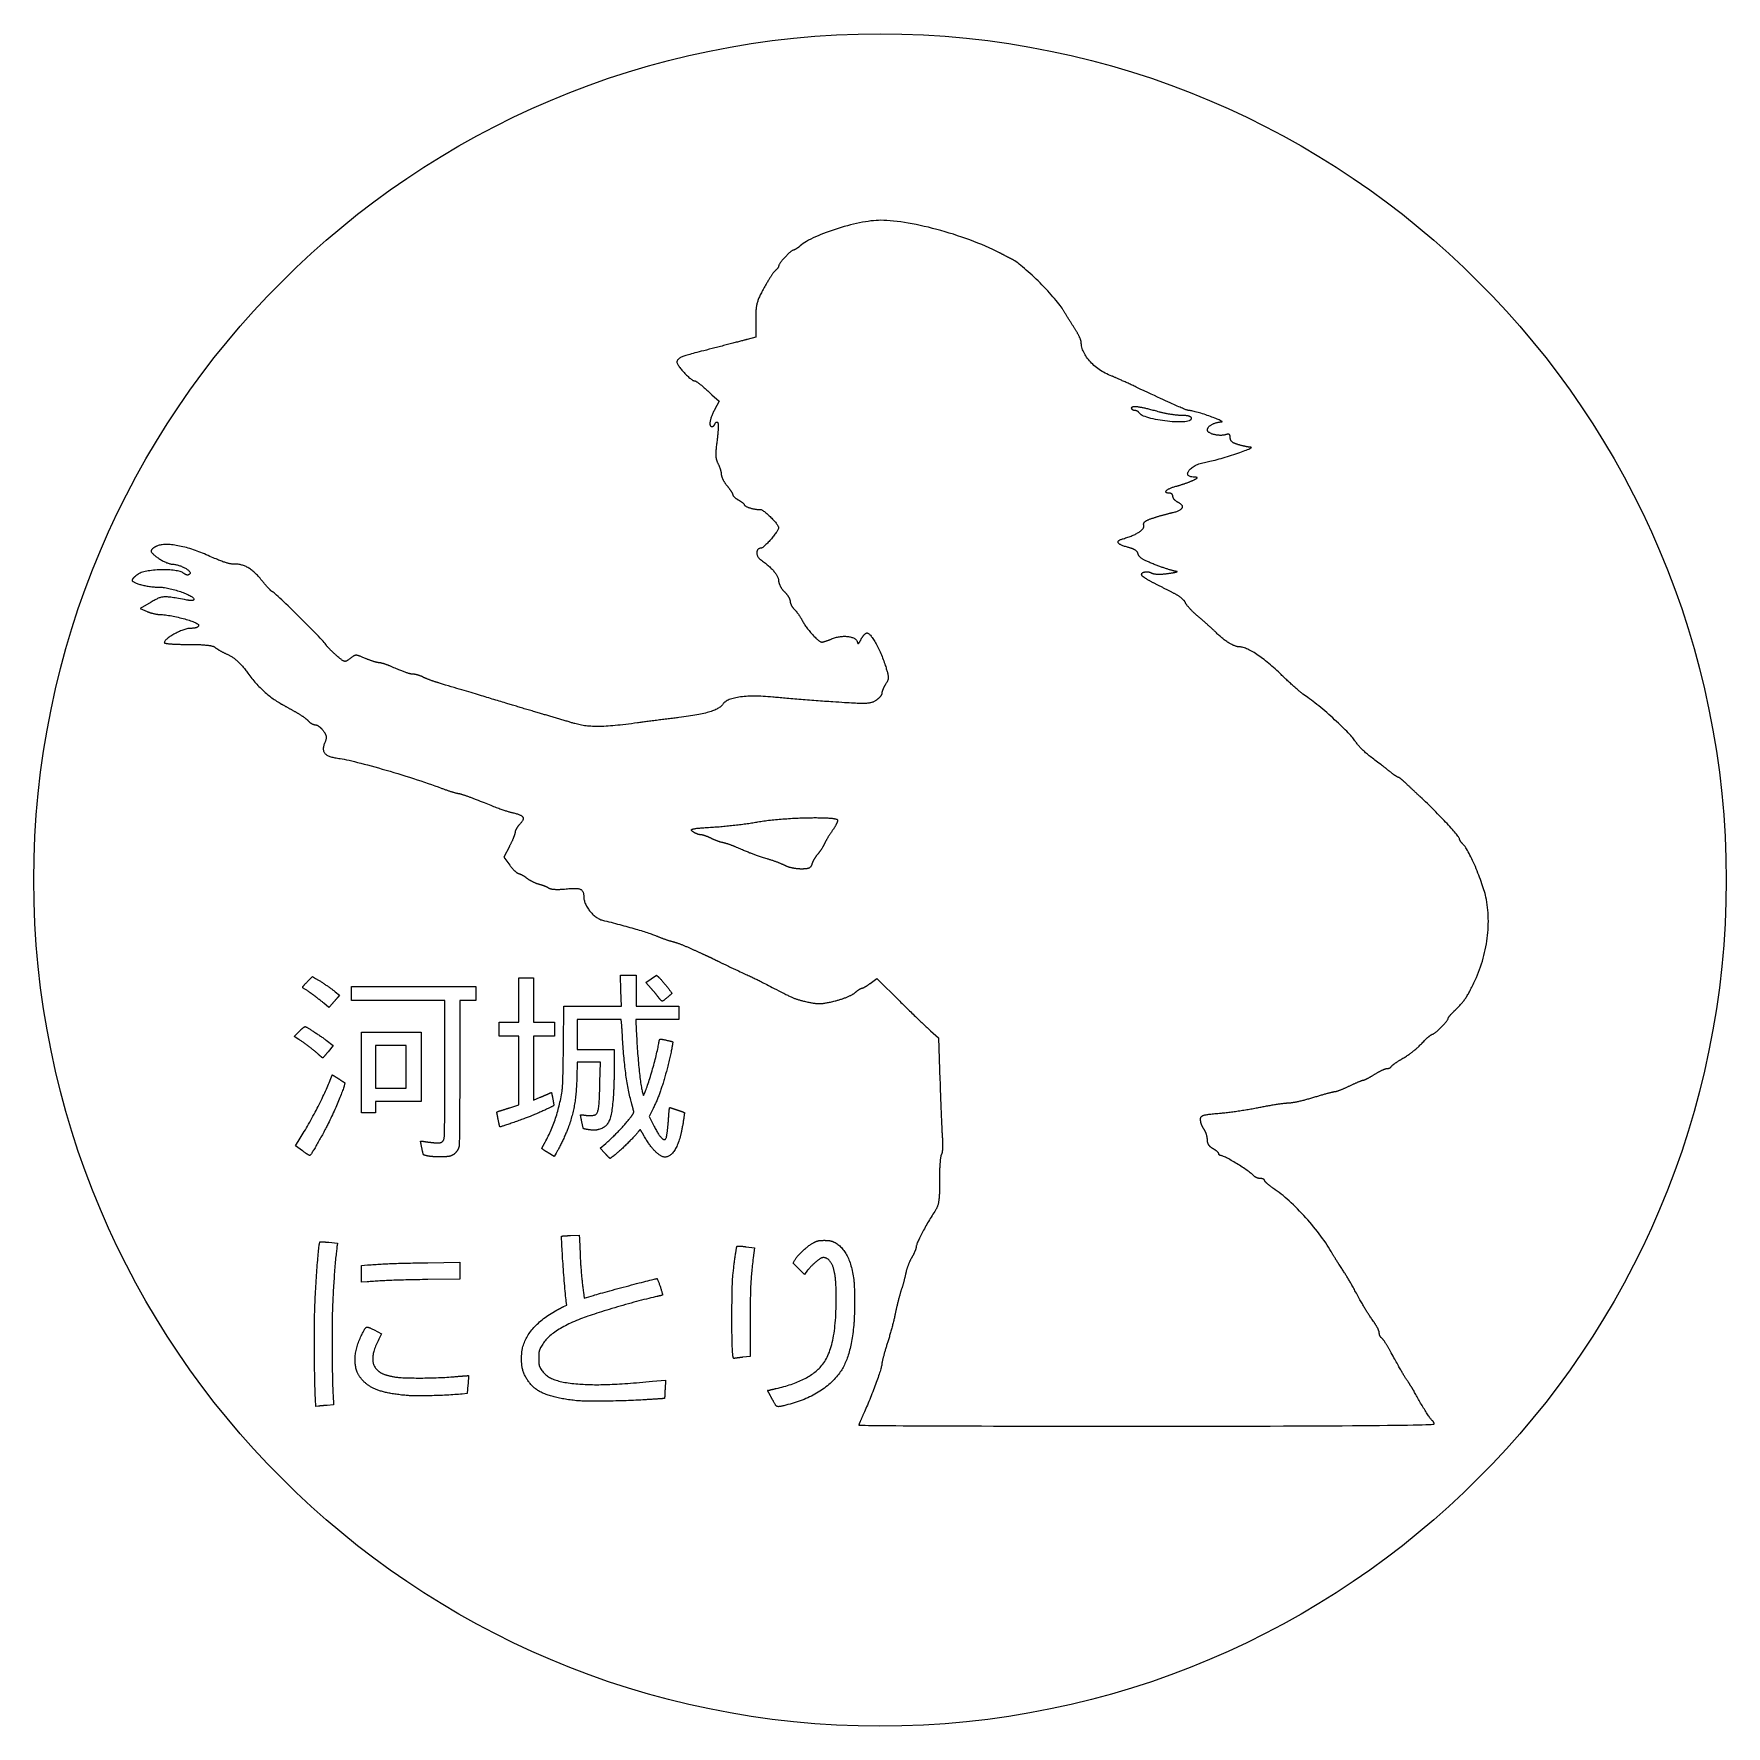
# Model space of a CAD drawing. Extents: x 2.5 to 77.5, y 2.5 to 77.5.
import ezdxf

# ---------------------------------------------------------------- set-up
doc = ezdxf.new("R2010")
doc.units = 0
doc.layers.get('0').update_dxf_attribs({"linetype": 'CONTINUOUS'})
doc.layers.add('NAME', color=7, linetype='CONTINUOUS')
doc.layers.add('NITORI', color=7, linetype='CONTINUOUS')

msp = doc.modelspace()

# ---------------------------------------------------------------- linework, layer by layer
msp.add_circle((40, 40), 37.5)
at = {"layer": 'NAME', "color": 7}
msp.add_line((14.41, 27.992), (14.41, 27.992), dxfattribs=at)
msp.add_line((14.41, 27.992), (14.41, 27.992), dxfattribs=at)
at = {"layer": 'NAME'}
for points in [[(15.415, 35.367), (15.446, 35.346), (15.478, 35.324), (15.509, 35.303), (15.54, 35.281), (15.571, 35.26), (15.601, 35.239), (15.631, 35.217), (15.66, 35.197), (15.688, 35.176), (15.715, 35.156), (15.742, 35.137), (15.767, 35.118), (15.791, 35.099), (15.814, 35.082), (15.836, 35.065), (15.857, 35.048), (16.044, 34.898), (15.986, 34.819), (15.982, 34.815), (15.979, 34.81), (15.974, 34.805), (15.97, 34.799), (15.965, 34.793), (15.959, 34.786), (15.953, 34.779), (15.947, 34.772), (15.941, 34.764), (15.934, 34.756), (15.927, 34.748), (15.919, 34.739), (15.912, 34.73), (15.904, 34.721), (15.896, 34.712), (15.887, 34.702), (15.879, 34.692), (15.87, 34.683), (15.861, 34.673), (15.852, 34.662), (15.843, 34.652), (15.833, 34.642), (15.824, 34.631), (15.814, 34.621), (15.805, 34.61), (15.795, 34.6), (15.786, 34.589), (15.776, 34.579), (15.766, 34.568), (15.757, 34.558), (15.747, 34.548), (15.567, 34.355), (15.349, 34.544), (15.349, 34.544), (15.33, 34.559), (15.31, 34.577), (15.287, 34.595), (15.263, 34.615), (15.237, 34.635), (15.21, 34.657), (15.182, 34.679), (15.152, 34.702), (15.122, 34.725), (15.09, 34.749), (15.058, 34.774), (15.025, 34.799), (14.991, 34.824), (14.957, 34.849), (14.923, 34.875), (14.889, 34.9), (14.854, 34.925), (14.82, 34.95), (14.786, 34.975), (14.752, 34.999), (14.719, 35.023), (14.686, 35.046), (14.654, 35.068), (14.623, 35.09), (14.593, 35.111), (14.564, 35.131), (14.537, 35.15), (14.51, 35.167), (14.486, 35.183), (14.463, 35.198), (14.441, 35.212), (14.436, 35.215), (14.432, 35.218), (14.428, 35.222), (14.425, 35.225), (14.422, 35.228), (14.419, 35.232), (14.418, 35.235), (14.416, 35.239), (14.416, 35.243), (14.416, 35.248), (14.417, 35.253), (14.418, 35.258), (14.421, 35.264), (14.424, 35.27), (14.427, 35.276), (14.432, 35.283), (14.437, 35.291), (14.444, 35.3), (14.451, 35.309), (14.459, 35.318), (14.468, 35.329), (14.478, 35.34), (14.489, 35.352), (14.501, 35.365), (14.514, 35.379), (14.528, 35.394), (14.543, 35.41), (14.56, 35.427), (14.577, 35.445), (14.596, 35.464), (14.616, 35.484), (14.848, 35.719), (14.989, 35.639), (15.012, 35.626), (15.035, 35.612), (15.06, 35.597), (15.086, 35.581), (15.113, 35.564), (15.141, 35.547), (15.169, 35.529), (15.198, 35.511), (15.228, 35.491), (15.258, 35.472), (15.289, 35.451), (15.32, 35.431), (15.352, 35.41), (15.383, 35.389)], [(22.089, 34.662), (21.731, 34.662), (21.373, 34.662), (21.373, 31.479), (21.373, 31.285), (21.373, 31.096), (21.372, 30.912), (21.372, 30.734), (21.372, 30.561), (21.372, 30.394), (21.371, 30.232), (21.371, 30.077), (21.37, 29.927), (21.369, 29.782), (21.369, 29.644), (21.368, 29.511), (21.367, 29.385), (21.366, 29.264), (21.365, 29.149), (21.364, 29.041), (21.363, 28.939), (21.362, 28.843), (21.361, 28.753), (21.359, 28.669), (21.358, 28.592), (21.357, 28.521), (21.355, 28.457), (21.354, 28.399), (21.352, 28.348), (21.35, 28.304), (21.349, 28.266), (21.347, 28.235), (21.345, 28.211), (21.343, 28.194), (21.341, 28.183), (21.337, 28.167), (21.332, 28.151), (21.326, 28.135), (21.32, 28.119), (21.314, 28.104), (21.307, 28.089), (21.3, 28.073), (21.293, 28.059), (21.286, 28.044), (21.278, 28.03), (21.269, 28.016), (21.261, 28.002), (21.252, 27.988), (21.243, 27.975), (21.233, 27.962), (21.223, 27.949), (21.213, 27.937), (21.203, 27.925), (21.192, 27.913), (21.182, 27.902), (21.17, 27.891), (21.159, 27.88), (21.147, 27.87), (21.135, 27.86), (21.123, 27.85), (21.111, 27.841), (21.098, 27.832), (21.086, 27.823), (21.073, 27.815), (21.059, 27.808), (21.046, 27.8), (21.036, 27.795), (21.026, 27.79), (21.016, 27.786), (21.006, 27.782), (20.997, 27.777), (20.986, 27.774), (20.976, 27.77), (20.966, 27.766), (20.955, 27.763), (20.944, 27.76), (20.932, 27.757), (20.92, 27.755), (20.908, 27.752), (20.895, 27.75), (20.882, 27.748), (20.867, 27.746), (20.853, 27.744), (20.837, 27.742), (20.821, 27.74), (20.804, 27.739), (20.786, 27.738), (20.767, 27.736), (20.747, 27.735), (20.726, 27.734), (20.704, 27.733), (20.681, 27.732), (20.657, 27.732), (20.632, 27.731), (20.605, 27.73), (20.577, 27.73), (20.548, 27.729), (20.528, 27.729), (20.507, 27.729), (20.486, 27.729), (20.466, 27.729), (20.445, 27.729), (20.424, 27.729), (20.402, 27.729), (20.381, 27.73), (20.36, 27.73), (20.339, 27.731), (20.318, 27.732), (20.297, 27.733), (20.277, 27.734), (20.257, 27.735), (20.236, 27.736), (20.217, 27.737), (20.197, 27.738), (20.178, 27.739), (20.159, 27.741), (20.141, 27.742), (20.123, 27.744), (20.106, 27.745), (20.089, 27.747), (20.073, 27.749), (20.058, 27.751), (20.043, 27.753), (20.029, 27.754), (20.015, 27.756), (20.003, 27.758), (19.991, 27.761), (19.98, 27.763), (19.98, 27.763), (19.98, 27.763), (19.97, 27.765), (19.959, 27.767), (19.949, 27.769), (19.939, 27.771), (19.93, 27.773), (19.92, 27.776), (19.91, 27.778), (19.901, 27.78), (19.892, 27.782), (19.883, 27.784), (19.874, 27.786), (19.866, 27.788), (19.858, 27.79), (19.85, 27.792), (19.842, 27.794), (19.835, 27.796), (19.828, 27.798), (19.821, 27.799), (19.815, 27.801), (19.809, 27.803), (19.803, 27.804), (19.798, 27.806), (19.793, 27.808), (19.789, 27.809), (19.785, 27.81), (19.782, 27.812), (19.779, 27.813), (19.776, 27.814), (19.774, 27.815), (19.773, 27.816), (19.772, 27.816), (19.769, 27.82), (19.766, 27.827), (19.763, 27.837), (19.759, 27.85), (19.754, 27.865), (19.75, 27.883), (19.744, 27.903), (19.739, 27.925), (19.733, 27.948), (19.727, 27.973), (19.721, 27.999), (19.715, 28.026), (19.709, 28.054), (19.703, 28.082), (19.697, 28.111), (19.691, 28.139), (19.685, 28.168), (19.679, 28.196), (19.673, 28.224), (19.668, 28.251), (19.663, 28.276), (19.659, 28.301), (19.655, 28.324), (19.651, 28.345), (19.648, 28.365), (19.645, 28.382), (19.643, 28.397), (19.642, 28.409), (19.641, 28.418), (19.641, 28.425), (19.642, 28.428), (19.643, 28.428), (19.645, 28.429), (19.646, 28.429), (19.649, 28.43), (19.651, 28.43), (19.654, 28.43), (19.658, 28.43), (19.661, 28.43), (19.666, 28.43), (19.67, 28.43), (19.675, 28.43), (19.68, 28.429), (19.686, 28.429), (19.691, 28.428), (19.697, 28.428), (19.704, 28.427), (19.71, 28.426), (19.717, 28.425), (19.724, 28.425), (19.732, 28.424), (19.739, 28.423), (19.747, 28.422), (19.755, 28.42), (19.763, 28.419), (19.771, 28.418), (19.78, 28.417), (19.788, 28.415), (19.797, 28.414), (19.806, 28.412), (19.814, 28.411), (19.823, 28.409), (19.833, 28.407), (19.843, 28.406), (19.853, 28.404), (19.864, 28.402), (19.876, 28.4), (19.888, 28.398), (19.9, 28.397), (19.913, 28.395), (19.926, 28.393), (19.94, 28.391), (19.954, 28.389), (19.968, 28.387), (19.982, 28.385), (19.997, 28.383), (20.012, 28.382), (20.027, 28.38), (20.043, 28.378), (20.058, 28.376), (20.073, 28.374), (20.089, 28.373), (20.104, 28.371), (20.12, 28.369), (20.136, 28.368), (20.151, 28.366), (20.166, 28.364), (20.181, 28.363), (20.197, 28.362), (20.211, 28.36), (20.226, 28.359), (20.24, 28.358), (20.255, 28.356), (20.284, 28.354), (20.312, 28.352), (20.338, 28.351), (20.363, 28.35), (20.387, 28.35), (20.41, 28.35), (20.431, 28.35), (20.451, 28.352), (20.47, 28.353), (20.488, 28.356), (20.505, 28.359), (20.521, 28.362), (20.536, 28.366), (20.55, 28.371), (20.564, 28.377), (20.576, 28.383), (20.588, 28.39), (20.598, 28.398), (20.609, 28.406), (20.618, 28.415), (20.627, 28.426), (20.635, 28.437), (20.643, 28.448), (20.65, 28.461), (20.656, 28.475), (20.663, 28.489), (20.669, 28.504), (20.674, 28.521), (20.679, 28.538), (20.684, 28.557), (20.689, 28.576), (20.69, 28.587), (20.692, 28.605), (20.694, 28.631), (20.695, 28.664), (20.697, 28.704), (20.698, 28.751), (20.699, 28.805), (20.701, 28.866), (20.702, 28.933), (20.703, 29.006), (20.705, 29.085), (20.706, 29.17), (20.707, 29.261), (20.708, 29.357), (20.709, 29.459), (20.71, 29.566), (20.711, 29.678), (20.712, 29.795), (20.713, 29.916), (20.714, 30.043), (20.715, 30.173), (20.715, 30.308), (20.716, 30.447), (20.716, 30.589), (20.717, 30.736), (20.717, 30.885), (20.718, 31.039), (20.718, 31.195), (20.718, 31.354), (20.718, 31.517), (20.718, 31.681), (20.719, 34.662), (18.649, 34.662), (16.579, 34.662), (16.579, 34.974), (16.579, 35.285), (19.334, 35.285), (22.089, 35.285), (22.089, 34.974)], [(23.116, 33.386), (23.116, 33.697), (23.552, 33.697), (23.988, 33.697), (23.988, 34.678), (23.988, 35.659), (24.315, 35.659), (24.642, 35.659), (24.642, 34.678), (24.642, 33.697), (25.109, 33.697), (25.576, 33.697), (25.576, 33.386), (25.576, 33.075), (25.109, 33.075), (24.642, 33.075), (24.642, 31.66), (24.642, 30.245), (24.945, 30.371), (24.962, 30.378), (24.978, 30.384), (24.994, 30.391), (25.01, 30.398), (25.026, 30.405), (25.042, 30.412), (25.058, 30.418), (25.074, 30.425), (25.09, 30.432), (25.105, 30.439), (25.121, 30.445), (25.136, 30.452), (25.15, 30.458), (25.165, 30.464), (25.179, 30.47), (25.193, 30.476), (25.206, 30.482), (25.219, 30.488), (25.232, 30.494), (25.244, 30.499), (25.255, 30.504), (25.266, 30.509), (25.277, 30.514), (25.287, 30.519), (25.296, 30.523), (25.305, 30.527), (25.313, 30.531), (25.32, 30.534), (25.327, 30.537), (25.332, 30.54), (25.338, 30.543), (25.342, 30.545), (25.347, 30.548), (25.352, 30.55), (25.356, 30.552), (25.361, 30.554), (25.365, 30.556), (25.37, 30.558), (25.374, 30.56), (25.378, 30.562), (25.383, 30.564), (25.387, 30.565), (25.391, 30.567), (25.395, 30.568), (25.398, 30.569), (25.402, 30.571), (25.406, 30.572), (25.409, 30.573), (25.412, 30.574), (25.416, 30.575), (25.419, 30.575), (25.421, 30.576), (25.424, 30.576), (25.427, 30.577), (25.429, 30.577), (25.431, 30.577), (25.433, 30.577), (25.435, 30.577), (25.436, 30.577), (25.437, 30.576), (25.439, 30.576), (25.439, 30.575), (25.441, 30.573), (25.443, 30.567), (25.445, 30.559), (25.448, 30.548), (25.451, 30.535), (25.454, 30.521), (25.458, 30.504), (25.462, 30.485), (25.466, 30.465), (25.471, 30.444), (25.475, 30.421), (25.48, 30.398), (25.485, 30.373), (25.489, 30.348), (25.494, 30.323), (25.499, 30.298), (25.504, 30.272), (25.508, 30.247), (25.513, 30.222), (25.517, 30.197), (25.522, 30.173), (25.525, 30.15), (25.529, 30.128), (25.532, 30.108), (25.536, 30.088), (25.538, 30.071), (25.54, 30.055), (25.542, 30.041), (25.544, 30.03), (25.544, 30.021), (25.545, 30.014), (25.543, 30.01), (25.539, 30.006), (25.532, 30), (25.522, 29.992), (25.509, 29.984), (25.494, 29.975), (25.476, 29.965), (25.456, 29.954), (25.433, 29.942), (25.409, 29.929), (25.382, 29.916), (25.353, 29.902), (25.322, 29.887), (25.289, 29.871), (25.255, 29.854), (25.218, 29.837), (25.18, 29.82), (25.141, 29.802), (25.1, 29.783), (25.058, 29.764), (25.014, 29.745), (24.969, 29.725), (24.924, 29.705), (24.877, 29.685), (24.829, 29.664), (24.78, 29.643), (24.731, 29.622), (24.681, 29.601), (24.63, 29.58), (24.579, 29.559), (24.527, 29.538), (24.493, 29.524), (24.456, 29.509), (24.414, 29.493), (24.37, 29.476), (24.323, 29.458), (24.274, 29.44), (24.222, 29.421), (24.168, 29.401), (24.113, 29.381), (24.057, 29.36), (24, 29.34), (23.942, 29.319), (23.885, 29.298), (23.827, 29.278), (23.769, 29.257), (23.713, 29.238), (23.657, 29.218), (23.603, 29.199), (23.55, 29.181), (23.499, 29.164), (23.451, 29.147), (23.405, 29.132), (23.362, 29.118), (23.322, 29.105), (23.286, 29.093), (23.254, 29.083), (23.226, 29.074), (23.202, 29.068), (23.184, 29.063), (23.17, 29.06), (23.162, 29.058), (23.161, 29.059), (23.16, 29.059), (23.16, 29.059), (23.159, 29.06), (23.158, 29.061), (23.157, 29.062), (23.156, 29.063), (23.155, 29.064), (23.154, 29.066), (23.153, 29.068), (23.152, 29.069), (23.151, 29.071), (23.15, 29.073), (23.149, 29.076), (23.148, 29.078), (23.147, 29.08), (23.146, 29.083), (23.145, 29.086), (23.144, 29.088), (23.143, 29.091), (23.142, 29.094), (23.141, 29.097), (23.14, 29.101), (23.139, 29.104), (23.138, 29.107), (23.137, 29.111), (23.136, 29.114), (23.135, 29.118), (23.134, 29.121), (23.133, 29.125), (23.132, 29.129), (23.132, 29.129), (23.128, 29.147), (23.124, 29.166), (23.12, 29.186), (23.115, 29.207), (23.11, 29.228), (23.106, 29.25), (23.101, 29.272), (23.096, 29.295), (23.092, 29.318), (23.087, 29.341), (23.082, 29.364), (23.077, 29.387), (23.073, 29.41), (23.068, 29.433), (23.064, 29.456), (23.06, 29.478), (23.056, 29.499), (23.052, 29.52), (23.048, 29.541), (23.044, 29.56), (23.041, 29.579), (23.038, 29.596), (23.035, 29.613), (23.032, 29.628), (23.03, 29.643), (23.028, 29.655), (23.026, 29.667), (23.025, 29.676), (23.024, 29.684), (23.023, 29.691), (23.023, 29.695), (23.023, 29.698), (23.024, 29.7), (23.024, 29.702), (23.025, 29.704), (23.026, 29.707), (23.027, 29.709), (23.029, 29.711), (23.03, 29.714), (23.032, 29.716), (23.034, 29.718), (23.036, 29.72), (23.039, 29.723), (23.041, 29.725), (23.044, 29.727), (23.047, 29.729), (23.05, 29.731), (23.053, 29.734), (23.056, 29.736), (23.06, 29.738), (23.063, 29.74), (23.067, 29.742), (23.071, 29.743), (23.074, 29.745), (23.078, 29.747), (23.082, 29.749), (23.087, 29.75), (23.091, 29.752), (23.095, 29.753), (23.1, 29.754), (23.104, 29.756), (23.109, 29.757), (23.114, 29.758), (23.12, 29.76), (23.127, 29.761), (23.135, 29.764), (23.144, 29.766), (23.154, 29.769), (23.165, 29.772), (23.176, 29.776), (23.189, 29.779), (23.202, 29.783), (23.215, 29.787), (23.23, 29.792), (23.245, 29.797), (23.261, 29.801), (23.277, 29.806), (23.294, 29.812), (23.312, 29.817), (23.33, 29.823), (23.348, 29.829), (23.367, 29.834), (23.386, 29.841), (23.405, 29.847), (23.425, 29.853), (23.445, 29.86), (23.466, 29.866), (23.486, 29.873), (23.507, 29.879), (23.528, 29.886), (23.549, 29.893), (23.57, 29.9), (23.591, 29.907), (23.988, 30.037), (23.988, 31.556), (23.988, 33.075), (23.552, 33.075), (23.116, 33.075)], [(29.744, 28.334), (29.719, 28.371), (29.694, 28.409), (29.668, 28.448), (29.643, 28.487), (29.618, 28.528), (29.593, 28.569), (29.568, 28.611), (29.544, 28.654), (29.536, 28.668), (29.528, 28.682), (29.52, 28.695), (29.512, 28.709), (29.504, 28.722), (29.497, 28.735), (29.49, 28.748), (29.482, 28.761), (29.475, 28.773), (29.468, 28.785), (29.461, 28.797), (29.455, 28.808), (29.449, 28.819), (29.442, 28.83), (29.436, 28.84), (29.431, 28.85), (29.425, 28.859), (29.42, 28.868), (29.415, 28.877), (29.41, 28.885), (29.406, 28.892), (29.402, 28.899), (29.398, 28.906), (29.395, 28.911), (29.392, 28.916), (29.389, 28.921), (29.386, 28.925), (29.384, 28.928), (29.383, 28.931), (29.382, 28.933), (29.381, 28.934), (29.38, 28.935), (29.379, 28.935), (29.378, 28.935), (29.376, 28.934), (29.374, 28.934), (29.372, 28.933), (29.37, 28.931), (29.368, 28.93), (29.365, 28.928), (29.362, 28.926), (29.359, 28.923), (29.356, 28.92), (29.353, 28.917), (29.349, 28.914), (29.346, 28.91), (29.342, 28.906), (29.338, 28.902), (29.334, 28.898), (29.329, 28.894), (29.325, 28.889), (29.321, 28.884), (29.316, 28.879), (29.311, 28.873), (29.307, 28.868), (29.302, 28.862), (29.297, 28.856), (29.292, 28.85), (29.287, 28.844), (29.282, 28.838), (29.277, 28.832), (29.271, 28.825), (29.253, 28.802), (29.233, 28.778), (29.211, 28.752), (29.187, 28.724), (29.162, 28.695), (29.135, 28.665), (29.107, 28.634), (29.077, 28.602), (29.047, 28.57), (29.015, 28.536), (28.982, 28.502), (28.949, 28.468), (28.915, 28.433), (28.88, 28.397), (28.845, 28.362), (28.81, 28.327), (28.774, 28.291), (28.738, 28.256), (28.702, 28.222), (28.667, 28.187), (28.631, 28.154), (28.596, 28.12), (28.562, 28.088), (28.528, 28.057), (28.494, 28.026), (28.462, 27.997), (28.43, 27.969), (28.4, 27.942), (28.371, 27.917), (28.343, 27.894), (28.316, 27.872), (28.302, 27.86), (28.288, 27.849), (28.274, 27.838), (28.261, 27.827), (28.247, 27.817), (28.234, 27.806), (28.222, 27.796), (28.209, 27.786), (28.197, 27.776), (28.185, 27.767), (28.173, 27.758), (28.161, 27.749), (28.15, 27.741), (28.14, 27.732), (28.13, 27.725), (28.12, 27.717), (28.11, 27.71), (28.101, 27.703), (28.093, 27.697), (28.085, 27.691), (28.078, 27.686), (28.071, 27.681), (28.064, 27.676), (28.058, 27.672), (28.053, 27.669), (28.049, 27.666), (28.045, 27.663), (28.041, 27.661), (28.039, 27.66), (28.037, 27.659), (28.036, 27.659), (28.035, 27.659), (28.033, 27.66), (28.031, 27.662), (28.028, 27.664), (28.025, 27.667), (28.021, 27.67), (28.017, 27.674), (28.012, 27.679), (28.007, 27.684), (28.001, 27.689), (27.995, 27.695), (27.989, 27.701), (27.982, 27.708), (27.974, 27.715), (27.967, 27.723), (27.959, 27.731), (27.951, 27.74), (27.942, 27.748), (27.933, 27.757), (27.924, 27.767), (27.915, 27.777), (27.905, 27.787), (27.896, 27.797), (27.886, 27.808), (27.875, 27.819), (27.865, 27.83), (27.854, 27.841), (27.844, 27.853), (27.833, 27.864), (27.822, 27.876), (27.811, 27.888), (27.811, 27.888), (27.811, 27.888), (27.601, 28.116), (27.847, 28.323), (27.877, 28.35), (27.909, 28.378), (27.943, 28.407), (27.977, 28.438), (28.012, 28.471), (28.048, 28.504), (28.085, 28.539), (28.122, 28.575), (28.16, 28.611), (28.198, 28.649), (28.237, 28.687), (28.275, 28.726), (28.314, 28.765), (28.353, 28.805), (28.392, 28.845), (28.43, 28.886), (28.469, 28.926), (28.507, 28.966), (28.544, 29.006), (28.581, 29.046), (28.617, 29.086), (28.653, 29.125), (28.687, 29.164), (28.721, 29.202), (28.753, 29.239), (28.784, 29.276), (28.814, 29.311), (28.843, 29.345), (28.87, 29.379), (28.895, 29.411), (28.919, 29.441), (28.932, 29.458), (28.944, 29.474), (28.956, 29.49), (28.967, 29.505), (28.977, 29.52), (28.987, 29.534), (28.997, 29.547), (29.006, 29.56), (29.014, 29.573), (29.022, 29.585), (29.03, 29.596), (29.037, 29.607), (29.043, 29.618), (29.049, 29.628), (29.055, 29.638), (29.06, 29.647), (29.065, 29.656), (29.069, 29.665), (29.072, 29.673), (29.076, 29.681), (29.079, 29.689), (29.081, 29.696), (29.083, 29.703), (29.085, 29.71), (29.086, 29.716), (29.087, 29.723), (29.087, 29.729), (29.087, 29.734), (29.087, 29.74), (29.086, 29.745), (29.085, 29.75), (29.084, 29.755), (29.083, 29.76), (29.082, 29.766), (29.08, 29.773), (29.078, 29.781), (29.076, 29.789), (29.074, 29.799), (29.071, 29.809), (29.068, 29.82), (29.065, 29.832), (29.062, 29.844), (29.059, 29.857), (29.055, 29.87), (29.052, 29.884), (29.048, 29.899), (29.044, 29.914), (29.04, 29.93), (29.035, 29.946), (29.031, 29.962), (29.027, 29.979), (29.022, 29.996), (29.017, 30.014), (29.013, 30.032), (29.008, 30.05), (29.003, 30.068), (28.998, 30.087), (28.993, 30.106), (28.988, 30.124), (28.983, 30.144), (28.978, 30.163), (28.973, 30.182), (28.955, 30.25), (28.937, 30.319), (28.92, 30.391), (28.903, 30.463), (28.887, 30.537), (28.871, 30.613), (28.855, 30.69), (28.84, 30.769), (28.825, 30.849), (28.81, 30.93), (28.796, 31.013), (28.782, 31.097), (28.769, 31.182), (28.756, 31.269), (28.743, 31.357), (28.731, 31.447), (28.719, 31.538), (28.707, 31.63), (28.696, 31.723), (28.686, 31.818), (28.675, 31.913), (28.665, 32.01), (28.656, 32.109), (28.647, 32.208), (28.638, 32.308), (28.63, 32.41), (28.622, 32.513), (28.615, 32.617), (28.608, 32.722), (28.601, 32.827), (28.595, 32.935), (28.593, 32.968), (28.591, 33.001), (28.589, 33.034), (28.587, 33.066), (28.586, 33.099), (28.584, 33.131), (28.582, 33.163), (28.58, 33.195), (28.578, 33.226), (28.576, 33.256), (28.574, 33.286), (28.572, 33.316), (28.571, 33.344), (28.569, 33.372), (28.567, 33.4), (28.565, 33.426), (28.564, 33.452), (28.562, 33.477), (28.56, 33.5), (28.559, 33.523), (28.557, 33.545), (28.556, 33.565), (28.554, 33.584), (28.553, 33.602), (28.551, 33.619), (28.55, 33.635), (28.549, 33.649), (28.548, 33.661), (28.547, 33.672), (28.546, 33.682), (28.545, 33.689), (28.53, 33.822), (27.551, 33.822), (26.572, 33.822), (26.572, 33.152), (26.572, 32.483), (27.397, 32.483), (28.222, 32.483), (28.222, 31.817), (28.222, 31.781), (28.222, 31.744), (28.222, 31.706), (28.221, 31.667), (28.221, 31.627), (28.221, 31.587), (28.22, 31.546), (28.219, 31.504), (28.219, 31.462), (28.218, 31.42), (28.217, 31.377), (28.216, 31.334), (28.215, 31.291), (28.214, 31.248), (28.213, 31.205), (28.212, 31.162), (28.211, 31.12), (28.21, 31.077), (28.208, 31.035), (28.207, 30.994), (28.206, 30.953), (28.204, 30.913), (28.203, 30.873), (28.201, 30.835), (28.2, 30.797), (28.198, 30.76), (28.197, 30.725), (28.195, 30.69), (28.193, 30.657), (28.192, 30.626), (28.19, 30.595), (28.183, 30.481), (28.176, 30.373), (28.168, 30.269), (28.16, 30.171), (28.151, 30.078), (28.141, 29.99), (28.131, 29.906), (28.12, 29.827), (28.109, 29.753), (28.097, 29.683), (28.083, 29.617), (28.069, 29.555), (28.054, 29.497), (28.038, 29.442), (28.02, 29.391), (28.002, 29.344), (27.982, 29.3), (27.961, 29.259), (27.939, 29.221), (27.915, 29.186), (27.89, 29.153), (27.863, 29.123), (27.835, 29.096), (27.805, 29.071), (27.773, 29.048), (27.74, 29.027), (27.705, 29.007), (27.668, 28.99), (27.629, 28.974), (27.588, 28.959), (27.545, 28.946), (27.53, 28.941), (27.516, 28.937), (27.503, 28.934), (27.49, 28.93), (27.477, 28.927), (27.465, 28.924), (27.452, 28.921), (27.441, 28.919), (27.429, 28.917), (27.417, 28.915), (27.406, 28.913), (27.394, 28.912), (27.383, 28.911), (27.371, 28.91), (27.36, 28.909), (27.348, 28.909), (27.336, 28.908), (27.324, 28.908), (27.311, 28.909), (27.299, 28.909), (27.285, 28.91), (27.272, 28.911), (27.257, 28.912), (27.243, 28.913), (27.227, 28.915), (27.211, 28.917), (27.195, 28.919), (27.177, 28.921), (27.159, 28.923), (27.14, 28.926), (27.12, 28.929), (27.107, 28.931), (27.094, 28.932), (27.081, 28.934), (27.069, 28.936), (27.056, 28.938), (27.044, 28.94), (27.032, 28.942), (27.02, 28.944), (27.009, 28.946), (26.998, 28.948), (26.987, 28.95), (26.976, 28.952), (26.966, 28.954), (26.956, 28.955), (26.947, 28.957), (26.937, 28.959), (26.929, 28.961), (26.92, 28.962), (26.913, 28.964), (26.905, 28.966), (26.898, 28.967), (26.892, 28.969), (26.886, 28.97), (26.881, 28.971), (26.876, 28.973), (26.871, 28.974), (26.868, 28.975), (26.865, 28.976), (26.862, 28.977), (26.861, 28.978), (26.859, 28.979), (26.858, 28.982), (26.855, 28.988), (26.852, 28.996), (26.849, 29.008), (26.845, 29.021), (26.841, 29.037), (26.837, 29.055), (26.832, 29.074), (26.827, 29.096), (26.821, 29.118), (26.816, 29.142), (26.81, 29.167), (26.804, 29.193), (26.798, 29.219), (26.792, 29.246), (26.787, 29.272), (26.781, 29.3), (26.775, 29.326), (26.769, 29.353), (26.764, 29.379), (26.759, 29.404), (26.754, 29.429), (26.749, 29.452), (26.745, 29.474), (26.741, 29.495), (26.738, 29.513), (26.735, 29.53), (26.733, 29.545), (26.731, 29.558), (26.73, 29.568), (26.729, 29.576), (26.729, 29.578), (26.729, 29.58), (26.73, 29.582), (26.731, 29.584), (26.732, 29.586), (26.734, 29.587), (26.736, 29.589), (26.738, 29.59), (26.74, 29.591), (26.743, 29.592), (26.746, 29.593), (26.75, 29.594), (26.754, 29.595), (26.758, 29.595), (26.762, 29.596), (26.767, 29.596), (26.772, 29.596), (26.778, 29.596), (26.784, 29.595), (26.79, 29.595), (26.797, 29.595), (26.804, 29.594), (26.811, 29.593), (26.819, 29.592), (26.827, 29.591), (26.835, 29.59), (26.844, 29.589), (26.854, 29.587), (26.863, 29.586), (26.874, 29.584), (26.884, 29.582), (26.893, 29.58), (26.902, 29.579), (26.911, 29.578), (26.92, 29.576), (26.93, 29.575), (26.94, 29.574), (26.951, 29.573), (26.961, 29.571), (26.972, 29.57), (26.983, 29.569), (26.994, 29.568), (27.006, 29.567), (27.017, 29.567), (27.029, 29.566), (27.04, 29.565), (27.052, 29.564), (27.063, 29.564), (27.075, 29.563), (27.087, 29.563), (27.098, 29.562), (27.11, 29.562), (27.121, 29.562), (27.133, 29.562), (27.144, 29.561), (27.155, 29.561), (27.165, 29.561), (27.176, 29.562), (27.186, 29.562), (27.196, 29.562), (27.206, 29.562), (27.216, 29.563), (27.245, 29.565), (27.273, 29.567), (27.3, 29.571), (27.324, 29.575), (27.347, 29.581), (27.369, 29.589), (27.388, 29.598), (27.407, 29.61), (27.424, 29.624), (27.44, 29.64), (27.455, 29.659), (27.468, 29.682), (27.481, 29.708), (27.492, 29.737), (27.502, 29.77), (27.512, 29.808), (27.521, 29.849), (27.528, 29.895), (27.536, 29.946), (27.542, 30.003), (27.548, 30.064), (27.553, 30.131), (27.558, 30.203), (27.562, 30.282), (27.566, 30.367), (27.57, 30.459), (27.574, 30.557), (27.577, 30.662), (27.58, 30.775), (27.583, 30.895), (27.587, 31.023), (27.609, 31.923), (27.095, 31.923), (26.581, 31.923), (26.563, 31.246), (26.561, 31.161), (26.558, 31.078), (26.554, 30.997), (26.551, 30.917), (26.546, 30.84), (26.542, 30.764), (26.536, 30.69), (26.53, 30.617), (26.524, 30.545), (26.517, 30.474), (26.51, 30.405), (26.501, 30.337), (26.493, 30.269), (26.483, 30.203), (26.473, 30.137), (26.463, 30.072), (26.451, 30.007), (26.439, 29.943), (26.426, 29.879), (26.413, 29.815), (26.399, 29.752), (26.384, 29.688), (26.368, 29.624), (26.351, 29.561), (26.334, 29.497), (26.316, 29.432), (26.297, 29.368), (26.277, 29.302), (26.256, 29.236), (26.234, 29.169), (26.212, 29.102), (26.202, 29.074), (26.191, 29.043), (26.178, 29.011), (26.165, 28.976), (26.15, 28.939), (26.134, 28.9), (26.117, 28.86), (26.1, 28.819), (26.081, 28.776), (26.062, 28.732), (26.043, 28.687), (26.022, 28.642), (26.002, 28.596), (25.981, 28.55), (25.959, 28.504), (25.938, 28.458), (25.916, 28.412), (25.895, 28.367), (25.873, 28.322), (25.852, 28.278), (25.83, 28.235), (25.81, 28.194), (25.789, 28.153), (25.769, 28.114), (25.75, 28.077), (25.731, 28.042), (25.713, 28.008), (25.696, 27.978), (25.68, 27.949), (25.665, 27.923), (25.651, 27.9), (25.559, 27.753), (25.287, 27.915), (25.273, 27.923), (25.259, 27.932), (25.245, 27.94), (25.231, 27.949), (25.217, 27.957), (25.204, 27.965), (25.191, 27.973), (25.179, 27.981), (25.166, 27.989), (25.154, 27.997), (25.143, 28.004), (25.131, 28.012), (25.121, 28.019), (25.11, 28.026), (25.1, 28.033), (25.091, 28.039), (25.082, 28.045), (25.073, 28.051), (25.065, 28.057), (25.057, 28.063), (25.05, 28.068), (25.044, 28.073), (25.038, 28.077), (25.033, 28.081), (25.029, 28.085), (25.025, 28.089), (25.021, 28.092), (25.019, 28.094), (25.017, 28.097), (25.016, 28.099), (25.016, 28.1), (25.016, 28.102), (25.016, 28.104), (25.017, 28.107), (25.019, 28.111), (25.02, 28.115), (25.022, 28.12), (25.025, 28.125), (25.027, 28.131), (25.031, 28.138), (25.034, 28.145), (25.038, 28.152), (25.042, 28.16), (25.046, 28.169), (25.05, 28.178), (25.055, 28.187), (25.06, 28.197), (25.065, 28.208), (25.071, 28.218), (25.076, 28.229), (25.082, 28.24), (25.088, 28.252), (25.095, 28.264), (25.101, 28.276), (25.108, 28.289), (25.115, 28.301), (25.122, 28.314), (25.129, 28.327), (25.136, 28.34), (25.143, 28.354), (25.151, 28.367), (25.158, 28.381), (25.195, 28.447), (25.23, 28.515), (25.265, 28.582), (25.299, 28.651), (25.332, 28.72), (25.365, 28.79), (25.397, 28.86), (25.428, 28.931), (25.458, 29.002), (25.487, 29.075), (25.516, 29.147), (25.543, 29.221), (25.57, 29.295), (25.597, 29.369), (25.622, 29.445), (25.647, 29.52), (25.671, 29.597), (25.694, 29.674), (25.716, 29.751), (25.737, 29.829), (25.758, 29.908), (25.778, 29.987), (25.797, 30.067), (25.815, 30.147), (25.833, 30.228), (25.849, 30.309), (25.865, 30.391), (25.88, 30.474), (25.894, 30.557), (25.908, 30.64), (25.92, 30.724), (25.922, 30.741), (25.925, 30.761), (25.927, 30.785), (25.929, 30.813), (25.931, 30.844), (25.933, 30.879), (25.935, 30.917), (25.937, 30.959), (25.939, 31.004), (25.941, 31.052), (25.943, 31.103), (25.944, 31.157), (25.946, 31.215), (25.948, 31.275), (25.95, 31.338), (25.952, 31.404), (25.953, 31.473), (25.955, 31.545), (25.956, 31.619), (25.958, 31.696), (25.959, 31.775), (25.961, 31.857), (25.962, 31.941), (25.964, 32.028), (25.965, 32.117), (25.966, 32.208), (25.967, 32.301), (25.969, 32.396), (25.97, 32.493), (25.971, 32.592), (25.972, 32.693), (25.987, 34.413), (27.264, 34.413), (28.541, 34.413), (28.519, 35.098), (28.496, 35.783), (28.842, 35.783), (29.187, 35.783), (29.187, 35.098), (29.187, 34.413), (30.137, 34.413), (31.086, 34.413), (31.086, 34.118), (31.086, 33.822), (30.133, 33.822), (29.179, 33.822), (29.2, 33.3), (29.205, 33.19), (29.21, 33.08), (29.216, 32.969), (29.222, 32.859), (29.228, 32.748), (29.235, 32.638), (29.242, 32.529), (29.25, 32.42), (29.258, 32.313), (29.266, 32.206), (29.275, 32.101), (29.284, 31.997), (29.293, 31.895), (29.302, 31.795), (29.312, 31.698), (29.321, 31.602), (29.331, 31.509), (29.341, 31.419), (29.351, 31.332), (29.362, 31.248), (29.372, 31.167), (29.383, 31.09), (29.393, 31.016), (29.404, 30.946), (29.415, 30.881), (29.425, 30.819), (29.436, 30.763), (29.446, 30.71), (29.457, 30.663), (29.467, 30.621), (29.478, 30.584), (29.52, 30.444), (29.574, 30.568), (29.594, 30.613), (29.614, 30.663), (29.635, 30.718), (29.657, 30.777), (29.679, 30.84), (29.702, 30.907), (29.726, 30.978), (29.75, 31.052), (29.775, 31.128), (29.8, 31.207), (29.825, 31.288), (29.849, 31.37), (29.874, 31.454), (29.899, 31.539), (29.924, 31.625), (29.948, 31.711), (29.972, 31.797), (29.995, 31.882), (30.017, 31.967), (30.039, 32.051), (30.06, 32.133), (30.08, 32.214), (30.099, 32.292), (30.117, 32.368), (30.134, 32.441), (30.149, 32.511), (30.163, 32.578), (30.176, 32.641), (30.186, 32.699), (30.196, 32.753), (30.203, 32.802), (30.204, 32.811), (30.205, 32.82), (30.207, 32.828), (30.208, 32.836), (30.21, 32.844), (30.211, 32.852), (30.213, 32.859), (30.215, 32.866), (30.216, 32.873), (30.218, 32.88), (30.22, 32.886), (30.222, 32.892), (30.224, 32.898), (30.226, 32.903), (30.228, 32.908), (30.23, 32.913), (30.232, 32.918), (30.234, 32.922), (30.236, 32.926), (30.238, 32.93), (30.241, 32.933), (30.243, 32.937), (30.245, 32.939), (30.248, 32.942), (30.25, 32.944), (30.252, 32.946), (30.255, 32.947), (30.257, 32.949), (30.26, 32.949), (30.262, 32.95), (30.265, 32.95), (30.272, 32.95), (30.283, 32.949), (30.295, 32.947), (30.309, 32.945), (30.324, 32.943), (30.342, 32.94), (30.361, 32.937), (30.381, 32.933), (30.402, 32.929), (30.424, 32.925), (30.447, 32.92), (30.471, 32.915), (30.495, 32.91), (30.519, 32.905), (30.543, 32.899), (30.567, 32.894), (30.591, 32.889), (30.615, 32.883), (30.638, 32.878), (30.661, 32.872), (30.682, 32.867), (30.703, 32.862), (30.722, 32.857), (30.74, 32.852), (30.756, 32.848), (30.771, 32.844), (30.784, 32.84), (30.794, 32.836), (30.803, 32.833), (30.809, 32.83), (30.813, 32.828), (30.815, 32.823), (30.816, 32.812), (30.816, 32.797), (30.814, 32.777), (30.811, 32.752), (30.807, 32.724), (30.802, 32.691), (30.796, 32.654), (30.789, 32.614), (30.781, 32.571), (30.771, 32.525), (30.762, 32.476), (30.751, 32.424), (30.74, 32.37), (30.727, 32.314), (30.715, 32.256), (30.701, 32.197), (30.687, 32.136), (30.673, 32.074), (30.658, 32.011), (30.643, 31.948), (30.628, 31.884), (30.612, 31.82), (30.596, 31.756), (30.58, 31.692), (30.564, 31.629), (30.548, 31.567), (30.531, 31.506), (30.515, 31.446), (30.499, 31.388), (30.483, 31.331), (30.467, 31.273), (30.45, 31.217), (30.434, 31.162), (30.418, 31.108), (30.402, 31.055), (30.386, 31.002), (30.37, 30.951), (30.354, 30.901), (30.338, 30.851), (30.322, 30.803), (30.306, 30.755), (30.29, 30.708), (30.273, 30.661), (30.257, 30.615), (30.241, 30.569), (30.224, 30.524), (30.207, 30.48), (30.191, 30.435), (30.173, 30.391), (30.156, 30.348), (30.139, 30.304), (30.121, 30.261), (30.103, 30.218), (30.084, 30.174), (30.066, 30.131), (30.047, 30.088), (30.027, 30.045), (30.008, 30.001), (29.988, 29.958), (29.967, 29.914), (29.946, 29.87), (29.777, 29.513), (29.965, 29.13), (29.991, 29.078), (30.016, 29.029), (30.041, 28.982), (30.065, 28.937), (30.09, 28.894), (30.113, 28.853), (30.137, 28.814), (30.159, 28.777), (30.182, 28.743), (30.204, 28.71), (30.225, 28.68), (30.246, 28.652), (30.267, 28.627), (30.287, 28.603), (30.306, 28.582), (30.325, 28.563), (30.343, 28.547), (30.361, 28.532), (30.377, 28.52), (30.394, 28.511), (30.409, 28.504), (30.424, 28.499), (30.438, 28.497), (30.452, 28.497), (30.464, 28.5), (30.476, 28.505), (30.487, 28.512), (30.497, 28.522), (30.507, 28.535), (30.515, 28.55), (30.523, 28.568), (30.527, 28.579), (30.531, 28.592), (30.535, 28.607), (30.539, 28.625), (30.543, 28.643), (30.547, 28.664), (30.551, 28.686), (30.555, 28.71), (30.559, 28.736), (30.564, 28.763), (30.568, 28.791), (30.572, 28.821), (30.576, 28.852), (30.58, 28.884), (30.584, 28.918), (30.588, 28.952), (30.592, 28.988), (30.596, 29.024), (30.6, 29.062), (30.604, 29.1), (30.608, 29.138), (30.611, 29.178), (30.615, 29.218), (30.618, 29.258), (30.622, 29.299), (30.625, 29.34), (30.628, 29.382), (30.631, 29.424), (30.633, 29.466), (30.636, 29.508), (30.638, 29.55), (30.64, 29.575), (30.641, 29.599), (30.643, 29.621), (30.644, 29.644), (30.646, 29.665), (30.647, 29.685), (30.649, 29.705), (30.65, 29.723), (30.652, 29.741), (30.653, 29.758), (30.655, 29.774), (30.657, 29.789), (30.658, 29.803), (30.66, 29.817), (30.662, 29.829), (30.664, 29.841), (30.665, 29.852), (30.667, 29.862), (30.669, 29.871), (30.671, 29.88), (30.673, 29.887), (30.675, 29.894), (30.677, 29.9), (30.679, 29.905), (30.681, 29.909), (30.683, 29.913), (30.685, 29.916), (30.687, 29.918), (30.689, 29.919), (30.692, 29.919), (30.694, 29.918), (30.696, 29.917), (30.699, 29.916), (30.703, 29.915), (30.707, 29.913), (30.713, 29.911), (30.719, 29.909), (30.725, 29.907), (30.732, 29.904), (30.74, 29.902), (30.749, 29.899), (30.758, 29.895), (30.767, 29.892), (30.778, 29.888), (30.788, 29.885), (30.799, 29.881), (30.811, 29.877), (30.823, 29.873), (30.835, 29.868), (30.848, 29.864), (30.861, 29.86), (30.875, 29.855), (30.889, 29.85), (30.903, 29.845), (30.917, 29.84), (30.932, 29.835), (30.947, 29.83), (30.962, 29.825), (30.977, 29.82), (30.993, 29.815), (31.008, 29.809), (31.024, 29.804), (31.04, 29.799), (31.055, 29.793), (31.071, 29.788), (31.086, 29.783), (31.1, 29.778), (31.115, 29.773), (31.129, 29.768), (31.143, 29.763), (31.157, 29.759), (31.17, 29.754), (31.183, 29.749), (31.196, 29.745), (31.208, 29.741), (31.219, 29.737), (31.231, 29.733), (31.241, 29.729), (31.251, 29.725), (31.261, 29.722), (31.27, 29.718), (31.279, 29.715), (31.287, 29.712), (31.294, 29.71), (31.301, 29.707), (31.307, 29.705), (31.313, 29.703), (31.317, 29.701), (31.321, 29.699), (31.325, 29.698), (31.327, 29.697), (31.329, 29.696), (31.33, 29.695), (31.332, 29.692), (31.332, 29.684), (31.332, 29.672), (31.332, 29.656), (31.33, 29.637), (31.328, 29.615), (31.325, 29.59), (31.322, 29.563), (31.318, 29.532), (31.313, 29.5), (31.308, 29.465), (31.303, 29.429), (31.297, 29.391), (31.29, 29.351), (31.284, 29.311), (31.277, 29.269), (31.27, 29.227), (31.262, 29.184), (31.255, 29.141), (31.247, 29.098), (31.239, 29.056), (31.231, 29.013), (31.223, 28.972), (31.215, 28.931), (31.207, 28.891), (31.199, 28.853), (31.191, 28.816), (31.184, 28.781), (31.176, 28.748), (31.169, 28.718), (31.162, 28.69), (31.143, 28.619), (31.124, 28.55), (31.104, 28.484), (31.082, 28.42), (31.061, 28.359), (31.038, 28.301), (31.015, 28.245), (30.991, 28.192), (30.966, 28.142), (30.941, 28.094), (30.915, 28.049), (30.889, 28.007), (30.862, 27.968), (30.834, 27.931), (30.806, 27.897), (30.778, 27.867), (30.749, 27.839), (30.72, 27.813), (30.69, 27.791), (30.66, 27.772), (30.63, 27.756), (30.599, 27.743), (30.568, 27.733), (30.536, 27.726), (30.505, 27.722), (30.473, 27.721), (30.441, 27.723), (30.409, 27.729), (30.376, 27.738), (30.344, 27.75), (30.311, 27.765), (30.288, 27.777), (30.265, 27.791), (30.241, 27.806), (30.218, 27.822), (30.194, 27.839), (30.17, 27.858), (30.146, 27.877), (30.121, 27.898), (30.097, 27.92), (30.072, 27.942), (30.047, 27.966), (30.022, 27.992), (29.997, 28.018), (29.972, 28.045), (29.947, 28.073), (29.922, 28.102), (29.896, 28.133), (29.871, 28.164), (29.846, 28.196), (29.82, 28.229), (29.795, 28.263), (29.77, 28.298)], [(30.014, 35.01), (30.001, 35.026), (29.988, 35.041), (29.975, 35.056), (29.962, 35.072), (29.949, 35.087), (29.936, 35.102), (29.923, 35.117), (29.91, 35.132), (29.897, 35.147), (29.885, 35.162), (29.872, 35.176), (29.86, 35.19), (29.628, 35.454), (29.865, 35.619), (30.102, 35.784), (30.193, 35.698), (30.205, 35.685), (30.22, 35.67), (30.236, 35.653), (30.254, 35.633), (30.274, 35.611), (30.295, 35.588), (30.317, 35.562), (30.34, 35.535), (30.364, 35.507), (30.388, 35.478), (30.413, 35.448), (30.439, 35.417), (30.465, 35.386), (30.49, 35.355), (30.516, 35.323), (30.541, 35.292), (30.566, 35.261), (30.59, 35.23), (30.614, 35.201), (30.636, 35.172), (30.658, 35.144), (30.678, 35.118), (30.696, 35.093), (30.713, 35.07), (30.729, 35.049), (30.742, 35.03), (30.754, 35.014), (30.763, 35), (30.769, 34.989), (30.774, 34.981), (30.775, 34.975), (30.774, 34.972), (30.771, 34.968), (30.766, 34.962), (30.76, 34.955), (30.752, 34.947), (30.742, 34.937), (30.731, 34.927), (30.719, 34.915), (30.706, 34.903), (30.691, 34.89), (30.676, 34.877), (30.66, 34.863), (30.643, 34.848), (30.626, 34.834), (30.608, 34.819), (30.59, 34.804), (30.571, 34.789), (30.553, 34.773), (30.534, 34.759), (30.516, 34.744), (30.498, 34.729), (30.48, 34.716), (30.463, 34.702), (30.446, 34.689), (30.43, 34.677), (30.415, 34.666), (30.4, 34.656), (30.387, 34.647), (30.375, 34.638), (30.364, 34.631), (30.355, 34.626), (30.353, 34.625), (30.351, 34.625), (30.348, 34.625), (30.346, 34.625), (30.343, 34.626), (30.34, 34.628), (30.336, 34.63), (30.333, 34.632), (30.329, 34.635), (30.325, 34.638), (30.32, 34.641), (30.316, 34.645), (30.311, 34.649), (30.306, 34.653), (30.301, 34.658), (30.296, 34.663), (30.291, 34.668), (30.285, 34.673), (30.28, 34.679), (30.274, 34.685), (30.268, 34.692), (30.263, 34.698), (30.257, 34.705), (30.251, 34.712), (30.245, 34.72), (30.238, 34.727), (30.232, 34.735), (30.226, 34.743), (30.22, 34.751), (30.214, 34.759), (30.208, 34.767), (30.208, 34.767), (30.201, 34.776), (30.194, 34.786), (30.187, 34.796), (30.178, 34.806), (30.17, 34.817), (30.161, 34.829), (30.152, 34.841), (30.142, 34.853), (30.131, 34.866), (30.121, 34.879), (30.11, 34.893), (30.099, 34.907), (30.087, 34.921), (30.076, 34.935), (30.064, 34.95), (30.051, 34.965), (30.039, 34.98), (30.026, 34.995)], [(14.463, 32.787), (14.433, 32.808), (14.404, 32.827), (14.376, 32.847), (14.348, 32.865), (14.321, 32.883), (14.294, 32.901), (14.268, 32.917), (14.243, 32.933), (14.03, 33.064), (14.258, 33.292), (14.272, 33.306), (14.286, 33.319), (14.3, 33.332), (14.313, 33.345), (14.326, 33.357), (14.338, 33.368), (14.35, 33.38), (14.362, 33.39), (14.374, 33.4), (14.385, 33.41), (14.396, 33.42), (14.406, 33.428), (14.416, 33.437), (14.426, 33.445), (14.435, 33.452), (14.444, 33.459), (14.453, 33.465), (14.461, 33.471), (14.469, 33.477), (14.477, 33.482), (14.484, 33.486), (14.491, 33.49), (14.497, 33.493), (14.503, 33.496), (14.509, 33.498), (14.514, 33.5), (14.519, 33.502), (14.523, 33.502), (14.527, 33.503), (14.53, 33.502), (14.533, 33.501), (14.545, 33.497), (14.559, 33.49), (14.575, 33.482), (14.594, 33.472), (14.614, 33.46), (14.637, 33.447), (14.662, 33.433), (14.688, 33.417), (14.716, 33.4), (14.745, 33.382), (14.776, 33.363), (14.808, 33.343), (14.841, 33.322), (14.875, 33.3), (14.91, 33.278), (14.945, 33.255), (14.981, 33.232), (15.017, 33.208), (15.053, 33.184), (15.09, 33.159), (15.126, 33.135), (15.163, 33.11), (15.199, 33.086), (15.234, 33.061), (15.27, 33.037), (15.304, 33.013), (15.337, 32.989), (15.37, 32.966), (15.401, 32.943), (15.431, 32.921), (15.46, 32.9), (15.77, 32.669), (15.544, 32.391), (15.532, 32.376), (15.52, 32.362), (15.508, 32.348), (15.497, 32.334), (15.485, 32.32), (15.474, 32.306), (15.463, 32.293), (15.452, 32.28), (15.442, 32.267), (15.431, 32.255), (15.421, 32.243), (15.411, 32.232), (15.402, 32.22), (15.393, 32.21), (15.384, 32.2), (15.375, 32.19), (15.367, 32.181), (15.36, 32.172), (15.352, 32.163), (15.345, 32.156), (15.339, 32.149), (15.333, 32.142), (15.327, 32.136), (15.322, 32.131), (15.318, 32.126), (15.314, 32.122), (15.31, 32.119), (15.307, 32.116), (15.305, 32.114), (15.303, 32.113), (15.302, 32.113), (15.301, 32.113), (15.3, 32.113), (15.298, 32.115), (15.295, 32.116), (15.292, 32.118), (15.289, 32.12), (15.286, 32.123), (15.282, 32.126), (15.277, 32.129), (15.272, 32.133), (15.267, 32.137), (15.262, 32.141), (15.256, 32.146), (15.25, 32.151), (15.244, 32.156), (15.238, 32.161), (15.231, 32.167), (15.224, 32.173), (15.216, 32.18), (15.209, 32.186), (15.201, 32.193), (15.193, 32.2), (15.185, 32.207), (15.177, 32.214), (15.168, 32.222), (15.16, 32.229), (15.151, 32.237), (15.142, 32.245), (15.133, 32.253), (15.124, 32.261), (15.115, 32.27), (15.115, 32.27), (15.092, 32.291), (15.069, 32.312), (15.044, 32.334), (15.019, 32.356), (14.992, 32.378), (14.966, 32.401), (14.938, 32.424), (14.91, 32.447), (14.882, 32.47), (14.853, 32.493), (14.824, 32.517), (14.794, 32.54), (14.764, 32.564), (14.734, 32.587), (14.704, 32.61), (14.673, 32.633), (14.643, 32.656), (14.613, 32.679), (14.582, 32.701), (14.552, 32.723), (14.522, 32.745), (14.492, 32.766)], [(17.637, 30.179), (17.637, 29.93), (17.637, 29.681), (17.326, 29.681), (17.014, 29.681), (17.014, 31.471), (17.014, 31.471), (17.014, 33.261), (18.338, 33.261), (19.661, 33.261), (19.661, 31.72), (19.661, 30.179), (18.649, 30.179)], [(18.322, 30.771), (19.007, 30.771), (19.007, 31.72), (19.007, 31.72), (19.007, 32.67), (18.322, 32.67), (17.637, 32.67), (17.637, 31.72), (17.637, 30.771)], [(15.055, 29.881), (15.101, 29.969), (15.145, 30.057), (15.189, 30.144), (15.232, 30.23), (15.273, 30.316), (15.314, 30.4), (15.354, 30.484), (15.392, 30.565), (15.429, 30.645), (15.464, 30.724), (15.498, 30.8), (15.53, 30.874), (15.56, 30.946), (15.589, 31.015), (15.616, 31.082), (15.621, 31.096), (15.627, 31.11), (15.632, 31.124), (15.638, 31.137), (15.643, 31.15), (15.648, 31.164), (15.653, 31.176), (15.658, 31.189), (15.663, 31.201), (15.668, 31.213), (15.672, 31.225), (15.677, 31.236), (15.681, 31.247), (15.686, 31.258), (15.69, 31.268), (15.694, 31.277), (15.698, 31.287), (15.701, 31.295), (15.705, 31.304), (15.708, 31.312), (15.711, 31.319), (15.714, 31.326), (15.716, 31.332), (15.719, 31.337), (15.721, 31.343), (15.723, 31.347), (15.724, 31.351), (15.726, 31.354), (15.727, 31.356), (15.728, 31.358), (15.728, 31.359), (15.729, 31.359), (15.73, 31.359), (15.733, 31.359), (15.735, 31.358), (15.739, 31.356), (15.743, 31.355), (15.748, 31.352), (15.753, 31.35), (15.759, 31.347), (15.765, 31.343), (15.772, 31.34), (15.779, 31.335), (15.787, 31.331), (15.795, 31.326), (15.804, 31.321), (15.813, 31.315), (15.823, 31.31), (15.833, 31.304), (15.843, 31.297), (15.854, 31.291), (15.865, 31.284), (15.877, 31.277), (15.888, 31.269), (15.9, 31.262), (15.913, 31.254), (15.925, 31.246), (15.938, 31.238), (15.951, 31.229), (15.964, 31.221), (15.977, 31.212), (15.991, 31.203), (16.004, 31.194), (16.018, 31.186), (16.031, 31.177), (16.044, 31.168), (16.057, 31.16), (16.07, 31.151), (16.082, 31.143), (16.095, 31.135), (16.107, 31.127), (16.119, 31.119), (16.13, 31.111), (16.141, 31.104), (16.152, 31.097), (16.163, 31.09), (16.173, 31.083), (16.183, 31.076), (16.193, 31.07), (16.202, 31.064), (16.21, 31.059), (16.218, 31.053), (16.226, 31.048), (16.233, 31.043), (16.24, 31.039), (16.246, 31.035), (16.251, 31.031), (16.256, 31.028), (16.261, 31.025), (16.265, 31.023), (16.268, 31.021), (16.27, 31.019), (16.272, 31.018), (16.276, 31.011), (16.278, 30.999), (16.277, 30.981), (16.274, 30.957), (16.268, 30.929), (16.259, 30.896), (16.249, 30.859), (16.236, 30.817), (16.221, 30.771), (16.204, 30.721), (16.185, 30.668), (16.164, 30.612), (16.142, 30.552), (16.117, 30.489), (16.092, 30.424), (16.065, 30.356), (16.036, 30.286), (16.007, 30.214), (15.976, 30.141), (15.944, 30.066), (15.911, 29.989), (15.877, 29.912), (15.843, 29.834), (15.807, 29.755), (15.772, 29.677), (15.735, 29.598), (15.698, 29.519), (15.661, 29.44), (15.624, 29.363), (15.587, 29.286), (15.549, 29.21), (15.527, 29.167), (15.504, 29.121), (15.48, 29.074), (15.455, 29.025), (15.428, 28.975), (15.401, 28.924), (15.373, 28.872), (15.345, 28.819), (15.316, 28.765), (15.286, 28.711), (15.256, 28.656), (15.226, 28.601), (15.196, 28.547), (15.166, 28.493), (15.136, 28.439), (15.106, 28.386), (15.076, 28.334), (15.047, 28.282), (15.018, 28.232), (14.99, 28.184), (14.963, 28.137), (14.936, 28.091), (14.91, 28.048), (14.886, 28.007), (14.862, 27.968), (14.84, 27.932), (14.819, 27.898), (14.799, 27.867), (14.782, 27.839), (14.765, 27.815), (14.751, 27.794), (14.749, 27.792), (14.746, 27.791), (14.743, 27.79), (14.74, 27.79), (14.735, 27.79), (14.73, 27.791), (14.725, 27.792), (14.718, 27.794), (14.712, 27.797), (14.704, 27.8), (14.696, 27.803), (14.688, 27.808), (14.679, 27.812), (14.669, 27.818), (14.658, 27.824), (14.647, 27.83), (14.636, 27.837), (14.623, 27.844), (14.611, 27.853), (14.597, 27.861), (14.583, 27.87), (14.569, 27.88), (14.553, 27.89), (14.537, 27.901), (14.521, 27.913), (14.504, 27.925), (14.486, 27.937), (14.468, 27.95), (14.449, 27.964), (14.43, 27.978), (14.41, 27.992), (14.094, 28.226), (14.305, 28.556), (14.349, 28.627), (14.395, 28.701), (14.441, 28.776), (14.487, 28.854), (14.534, 28.933), (14.582, 29.014), (14.63, 29.097), (14.677, 29.181), (14.725, 29.266), (14.773, 29.352), (14.821, 29.439), (14.869, 29.527), (14.916, 29.615), (14.963, 29.704), (15.009, 29.792)], [(24.528, 20.005), (24.57, 20.059), (24.614, 20.111), (24.66, 20.164), (24.708, 20.216), (24.757, 20.267), (24.809, 20.317), (24.862, 20.367), (24.917, 20.417), (24.974, 20.466), (25.033, 20.514), (25.093, 20.562), (25.156, 20.609), (25.22, 20.655), (25.286, 20.701), (25.354, 20.746), (25.423, 20.79), (25.495, 20.834), (25.568, 20.877), (25.583, 20.886), (25.597, 20.894), (25.612, 20.903), (25.627, 20.911), (25.643, 20.92), (25.658, 20.928), (25.673, 20.937), (25.688, 20.945), (25.704, 20.953), (25.719, 20.962), (25.734, 20.97), (25.749, 20.978), (25.764, 20.986), (25.779, 20.994), (25.793, 21.002), (25.808, 21.009), (25.822, 21.017), (25.836, 21.024), (25.849, 21.031), (25.862, 21.038), (25.875, 21.044), (25.888, 21.051), (25.9, 21.057), (25.911, 21.062), (25.922, 21.068), (25.933, 21.073), (25.943, 21.078), (25.952, 21.082), (25.961, 21.086), (25.969, 21.09), (25.977, 21.093), (26.114, 21.152), (26.095, 21.315), (26.086, 21.395), (26.077, 21.482), (26.067, 21.576), (26.058, 21.676), (26.048, 21.782), (26.038, 21.892), (26.028, 22.007), (26.018, 22.125), (26.009, 22.245), (25.999, 22.368), (25.989, 22.492), (25.98, 22.617), (25.97, 22.742), (25.961, 22.866), (25.953, 22.989), (25.944, 23.11), (25.936, 23.228), (25.929, 23.343), (25.922, 23.454), (25.915, 23.56), (25.91, 23.66), (25.905, 23.755), (25.9, 23.842), (25.896, 23.923), (25.893, 23.995), (25.891, 24.058), (25.89, 24.112), (25.89, 24.155), (25.89, 24.188), (25.892, 24.209), (25.895, 24.218), (25.896, 24.218), (25.898, 24.219), (25.901, 24.219), (25.905, 24.22), (25.91, 24.22), (25.915, 24.221), (25.922, 24.221), (25.93, 24.222), (25.938, 24.223), (25.948, 24.224), (25.958, 24.224), (25.968, 24.225), (25.98, 24.226), (25.992, 24.227), (26.005, 24.228), (26.019, 24.229), (26.033, 24.23), (26.048, 24.23), (26.063, 24.231), (26.079, 24.232), (26.095, 24.233), (26.112, 24.234), (26.13, 24.235), (26.148, 24.236), (26.166, 24.238), (26.184, 24.239), (26.203, 24.24), (26.223, 24.241), (26.242, 24.242), (26.262, 24.243), (26.282, 24.244), (26.661, 24.263), (26.678, 24.1), (26.678, 24.091), (26.679, 24.08), (26.68, 24.068), (26.681, 24.055), (26.682, 24.041), (26.683, 24.025), (26.685, 24.008), (26.686, 23.991), (26.687, 23.972), (26.688, 23.952), (26.689, 23.932), (26.69, 23.91), (26.691, 23.888), (26.692, 23.865), (26.694, 23.842), (26.695, 23.817), (26.696, 23.792), (26.697, 23.767), (26.698, 23.741), (26.699, 23.715), (26.701, 23.688), (26.702, 23.661), (26.703, 23.633), (26.704, 23.605), (26.705, 23.577), (26.706, 23.549), (26.707, 23.521), (26.708, 23.493), (26.709, 23.464), (26.71, 23.436), (26.711, 23.408), (26.713, 23.359), (26.714, 23.309), (26.716, 23.259), (26.719, 23.209), (26.721, 23.158), (26.724, 23.107), (26.727, 23.056), (26.73, 23.004), (26.733, 22.951), (26.737, 22.899), (26.741, 22.846), (26.744, 22.792), (26.749, 22.739), (26.753, 22.685), (26.757, 22.631), (26.762, 22.576), (26.767, 22.522), (26.772, 22.467), (26.777, 22.412), (26.783, 22.356), (26.789, 22.301), (26.794, 22.245), (26.8, 22.19), (26.807, 22.134), (26.813, 22.078), (26.82, 22.021), (26.826, 21.965), (26.833, 21.909), (26.84, 21.852), (26.848, 21.796), (26.855, 21.739), (26.891, 21.472), (27.3, 21.593), (27.368, 21.613), (27.444, 21.635), (27.527, 21.658), (27.618, 21.684), (27.714, 21.711), (27.816, 21.739), (27.923, 21.768), (28.033, 21.799), (28.147, 21.829), (28.264, 21.861), (28.383, 21.893), (28.503, 21.925), (28.623, 21.957), (28.744, 21.989), (28.864, 22.021), (28.982, 22.052), (29.098, 22.082), (29.212, 22.112), (29.322, 22.14), (29.427, 22.168), (29.528, 22.193), (29.623, 22.218), (29.712, 22.24), (29.794, 22.261), (29.869, 22.279), (29.935, 22.295), (29.992, 22.308), (30.04, 22.319), (30.077, 22.327), (30.103, 22.332), (30.117, 22.334), (30.12, 22.332), (30.125, 22.325), (30.13, 22.315), (30.137, 22.301), (30.145, 22.284), (30.153, 22.264), (30.163, 22.241), (30.173, 22.216), (30.183, 22.188), (30.194, 22.159), (30.206, 22.128), (30.217, 22.095), (30.229, 22.062), (30.241, 22.027), (30.253, 21.993), (30.265, 21.958), (30.277, 21.923), (30.288, 21.889), (30.299, 21.855), (30.309, 21.822), (30.319, 21.79), (30.328, 21.76), (30.337, 21.732), (30.344, 21.705), (30.351, 21.681), (30.356, 21.66), (30.361, 21.642), (30.364, 21.627), (30.365, 21.615), (30.366, 21.607), (30.364, 21.603), (30.364, 21.603), (30.362, 21.602), (30.36, 21.601), (30.357, 21.6), (30.354, 21.599), (30.35, 21.598), (30.345, 21.597), (30.34, 21.595), (30.335, 21.594), (30.329, 21.592), (30.322, 21.591), (30.315, 21.589), (30.308, 21.587), (30.3, 21.585), (30.291, 21.583), (30.282, 21.581), (30.273, 21.578), (30.264, 21.576), (30.254, 21.574), (30.243, 21.571), (30.233, 21.569), (30.222, 21.566), (30.211, 21.564), (30.2, 21.561), (30.188, 21.559), (30.176, 21.556), (30.164, 21.553), (30.152, 21.55), (30.139, 21.548), (30.126, 21.545), (30.114, 21.542), (30.03, 21.523), (29.94, 21.502), (29.846, 21.48), (29.748, 21.456), (29.645, 21.43), (29.539, 21.403), (29.43, 21.375), (29.317, 21.345), (29.203, 21.314), (29.086, 21.283), (28.968, 21.25), (28.848, 21.217), (28.727, 21.183), (28.606, 21.148), (28.484, 21.113), (28.363, 21.078), (28.242, 21.042), (28.122, 21.007), (28.003, 20.971), (27.887, 20.936), (27.772, 20.9), (27.659, 20.865), (27.55, 20.831), (27.444, 20.797), (27.341, 20.764), (27.242, 20.731), (27.148, 20.7), (27.058, 20.669), (26.974, 20.64), (26.894, 20.611), (26.821, 20.584), (26.727, 20.549), (26.635, 20.512), (26.545, 20.476), (26.457, 20.438), (26.372, 20.401), (26.289, 20.363), (26.209, 20.325), (26.131, 20.286), (26.055, 20.248), (25.981, 20.208), (25.91, 20.169), (25.841, 20.128), (25.774, 20.088), (25.71, 20.047), (25.648, 20.006), (25.588, 19.964), (25.531, 19.922), (25.475, 19.88), (25.423, 19.837), (25.372, 19.794), (25.324, 19.751), (25.278, 19.707), (25.234, 19.663), (25.193, 19.618), (25.154, 19.573), (25.117, 19.527), (25.083, 19.482), (25.051, 19.435), (25.021, 19.389), (24.993, 19.342), (24.968, 19.294), (24.96, 19.279), (24.953, 19.264), (24.946, 19.249), (24.939, 19.235), (24.933, 19.222), (24.927, 19.209), (24.922, 19.196), (24.917, 19.184), (24.912, 19.171), (24.908, 19.159), (24.904, 19.147), (24.9, 19.135), (24.897, 19.123), (24.894, 19.11), (24.891, 19.098), (24.889, 19.085), (24.887, 19.071), (24.885, 19.057), (24.883, 19.043), (24.882, 19.028), (24.88, 19.012), (24.879, 18.996), (24.878, 18.978), (24.877, 18.96), (24.877, 18.941), (24.876, 18.92), (24.876, 18.899), (24.876, 18.876), (24.876, 18.852), (24.875, 18.827), (24.875, 18.8), (24.875, 18.774), (24.876, 18.749), (24.876, 18.725), (24.876, 18.702), (24.876, 18.681), (24.877, 18.661), (24.877, 18.642), (24.878, 18.624), (24.879, 18.607), (24.88, 18.591), (24.881, 18.576), (24.882, 18.561), (24.884, 18.548), (24.886, 18.535), (24.888, 18.522), (24.89, 18.51), (24.892, 18.498), (24.895, 18.487), (24.898, 18.476), (24.901, 18.466), (24.905, 18.455), (24.909, 18.445), (24.913, 18.435), (24.918, 18.424), (24.922, 18.414), (24.928, 18.403), (24.933, 18.393), (24.939, 18.382), (24.945, 18.37), (24.952, 18.359), (24.959, 18.346), (24.984, 18.306), (25.01, 18.268), (25.037, 18.231), (25.065, 18.195), (25.095, 18.161), (25.127, 18.128), (25.16, 18.097), (25.194, 18.066), (25.231, 18.038), (25.269, 18.01), (25.309, 17.983), (25.351, 17.958), (25.395, 17.934), (25.442, 17.911), (25.49, 17.889), (25.54, 17.868), (25.593, 17.849), (25.648, 17.83), (25.706, 17.812), (25.766, 17.795), (25.829, 17.779), (25.894, 17.765), (25.962, 17.75), (26.033, 17.737), (26.107, 17.725), (26.184, 17.713), (26.263, 17.702), (26.346, 17.692), (26.432, 17.683), (26.521, 17.674), (26.613, 17.666), (26.69, 17.66), (26.767, 17.654), (26.846, 17.65), (26.927, 17.646), (27.008, 17.642), (27.091, 17.639), (27.176, 17.637), (27.262, 17.635), (27.351, 17.634), (27.44, 17.634), (27.532, 17.634), (27.626, 17.635), (27.722, 17.637), (27.82, 17.639), (27.921, 17.642), (28.024, 17.646), (28.129, 17.65), (28.238, 17.655), (28.348, 17.661), (28.462, 17.667), (28.579, 17.674), (28.698, 17.682), (28.821, 17.69), (28.946, 17.699), (29.075, 17.709), (29.208, 17.72), (29.344, 17.731), (29.483, 17.743), (29.626, 17.755), (29.773, 17.769), (29.924, 17.783), (30.49, 17.836), (30.472, 17.431), (30.472, 17.41), (30.471, 17.388), (30.47, 17.368), (30.469, 17.347), (30.468, 17.327), (30.467, 17.307), (30.466, 17.288), (30.465, 17.269), (30.464, 17.25), (30.464, 17.232), (30.463, 17.215), (30.462, 17.198), (30.461, 17.182), (30.46, 17.166), (30.46, 17.151), (30.459, 17.137), (30.458, 17.123), (30.458, 17.11), (30.457, 17.098), (30.456, 17.087), (30.456, 17.076), (30.455, 17.066), (30.455, 17.058), (30.454, 17.05), (30.454, 17.043), (30.453, 17.037), (30.453, 17.032), (30.452, 17.028), (30.452, 17.025), (30.452, 17.023), (30.452, 17.022), (30.45, 17.022), (30.447, 17.021), (30.441, 17.021), (30.432, 17.02), (30.422, 17.019), (30.41, 17.018), (30.395, 17.017), (30.378, 17.016), (30.36, 17.015), (30.34, 17.013), (30.318, 17.012), (30.294, 17.01), (30.268, 17.009), (30.241, 17.007), (30.213, 17.005), (30.182, 17.003), (30.151, 17.001), (30.118, 16.998), (30.084, 16.996), (30.048, 16.994), (30.011, 16.992), (29.974, 16.989), (29.935, 16.987), (29.895, 16.984), (29.854, 16.981), (29.812, 16.979), (29.769, 16.976), (29.726, 16.973), (29.682, 16.97), (29.637, 16.968), (29.592, 16.965), (29.494, 16.959), (29.394, 16.953), (29.29, 16.948), (29.185, 16.943), (29.077, 16.938), (28.967, 16.933), (28.856, 16.929), (28.744, 16.924), (28.631, 16.921), (28.518, 16.917), (28.405, 16.914), (28.292, 16.911), (28.179, 16.908), (28.067, 16.906), (27.957, 16.904), (27.848, 16.902), (27.741, 16.901), (27.636, 16.9), (27.534, 16.899), (27.435, 16.898), (27.339, 16.898), (27.246, 16.899), (27.157, 16.899), (27.073, 16.9), (26.993, 16.901), (26.917, 16.903), (26.847, 16.905), (26.783, 16.908), (26.724, 16.911), (26.671, 16.914), (26.625, 16.917), (26.625, 16.917), (26.625, 16.917), (26.552, 16.924), (26.479, 16.932), (26.407, 16.94), (26.336, 16.948), (26.265, 16.957), (26.196, 16.967), (26.128, 16.977), (26.061, 16.988), (25.995, 16.999), (25.93, 17.011), (25.866, 17.023), (25.803, 17.036), (25.742, 17.049), (25.681, 17.062), (25.622, 17.076), (25.564, 17.091), (25.508, 17.106), (25.453, 17.121), (25.399, 17.137), (25.347, 17.153), (25.296, 17.17), (25.246, 17.187), (25.198, 17.204), (25.152, 17.222), (25.107, 17.24), (25.064, 17.259), (25.022, 17.278), (24.982, 17.297), (24.943, 17.317), (24.907, 17.337), (24.872, 17.357), (24.838, 17.378), (24.805, 17.4), (24.772, 17.423), (24.739, 17.448), (24.707, 17.473), (24.676, 17.5), (24.645, 17.528), (24.615, 17.556), (24.585, 17.585), (24.556, 17.616), (24.528, 17.647), (24.5, 17.679), (24.473, 17.711), (24.447, 17.744), (24.421, 17.778), (24.397, 17.813), (24.373, 17.848), (24.35, 17.883), (24.328, 17.919), (24.307, 17.956), (24.287, 17.993), (24.268, 18.03), (24.25, 18.067), (24.233, 18.105), (24.218, 18.143), (24.203, 18.181), (24.189, 18.22), (24.177, 18.258), (24.166, 18.297), (24.156, 18.335), (24.147, 18.374), (24.142, 18.397), (24.138, 18.422), (24.134, 18.448), (24.131, 18.474), (24.128, 18.502), (24.125, 18.531), (24.122, 18.56), (24.12, 18.59), (24.118, 18.621), (24.117, 18.652), (24.116, 18.683), (24.115, 18.715), (24.114, 18.747), (24.114, 18.78), (24.114, 18.812), (24.115, 18.844), (24.116, 18.877), (24.117, 18.909), (24.118, 18.94), (24.12, 18.972), (24.122, 19.003), (24.124, 19.033), (24.127, 19.063), (24.13, 19.092), (24.134, 19.12), (24.137, 19.148), (24.141, 19.174), (24.146, 19.2), (24.15, 19.224), (24.155, 19.247), (24.161, 19.269), (24.177, 19.328), (24.195, 19.387), (24.216, 19.445), (24.238, 19.503), (24.263, 19.561), (24.289, 19.618), (24.317, 19.675), (24.348, 19.731), (24.38, 19.787), (24.414, 19.842), (24.45, 19.897), (24.488, 19.951)], [(37.868, 22.975), (37.855, 23), (37.841, 23.024), (37.827, 23.047), (37.812, 23.069), (37.797, 23.09), (37.781, 23.11), (37.765, 23.128), (37.749, 23.146), (37.732, 23.162), (37.715, 23.178), (37.697, 23.192), (37.679, 23.205), (37.661, 23.217), (37.643, 23.227), (37.624, 23.237), (37.605, 23.245), (37.586, 23.251), (37.567, 23.257), (37.548, 23.261), (37.528, 23.264), (37.509, 23.265), (37.489, 23.265), (37.469, 23.264), (37.449, 23.261), (37.43, 23.257), (37.418, 23.253), (37.405, 23.248), (37.391, 23.241), (37.375, 23.233), (37.358, 23.223), (37.34, 23.211), (37.321, 23.198), (37.301, 23.184), (37.28, 23.169), (37.258, 23.153), (37.236, 23.136), (37.213, 23.117), (37.19, 23.098), (37.166, 23.078), (37.142, 23.058), (37.117, 23.037), (37.093, 23.015), (37.068, 22.993), (37.044, 22.971), (37.02, 22.948), (36.996, 22.925), (36.972, 22.902), (36.949, 22.879), (36.926, 22.856), (36.904, 22.833), (36.883, 22.811), (36.863, 22.789), (36.843, 22.767), (36.825, 22.745), (36.808, 22.724), (36.792, 22.704), (36.647, 22.518), (36.397, 22.768), (36.147, 23.018), (36.208, 23.135), (36.22, 23.156), (36.234, 23.178), (36.25, 23.202), (36.269, 23.227), (36.289, 23.253), (36.31, 23.28), (36.334, 23.308), (36.359, 23.337), (36.385, 23.366), (36.412, 23.396), (36.441, 23.426), (36.47, 23.456), (36.5, 23.486), (36.531, 23.517), (36.563, 23.547), (36.595, 23.577), (36.627, 23.607), (36.66, 23.636), (36.693, 23.665), (36.725, 23.693), (36.758, 23.72), (36.79, 23.747), (36.822, 23.772), (36.853, 23.796), (36.884, 23.819), (36.914, 23.84), (36.943, 23.86), (36.971, 23.879), (36.997, 23.895), (37.023, 23.91), (37.047, 23.922), (37.065, 23.932), (37.083, 23.94), (37.1, 23.948), (37.116, 23.956), (37.131, 23.963), (37.146, 23.97), (37.16, 23.976), (37.174, 23.982), (37.188, 23.988), (37.201, 23.993), (37.214, 23.997), (37.227, 24.001), (37.239, 24.005), (37.252, 24.009), (37.265, 24.012), (37.277, 24.015), (37.29, 24.017), (37.303, 24.02), (37.317, 24.022), (37.331, 24.023), (37.345, 24.025), (37.36, 24.026), (37.376, 24.027), (37.392, 24.028), (37.409, 24.029), (37.426, 24.029), (37.445, 24.03), (37.464, 24.03), (37.485, 24.03), (37.506, 24.031), (37.529, 24.031), (37.55, 24.031), (37.57, 24.03), (37.59, 24.03), (37.608, 24.03), (37.626, 24.029), (37.643, 24.029), (37.659, 24.028), (37.675, 24.027), (37.69, 24.026), (37.705, 24.025), (37.719, 24.024), (37.733, 24.022), (37.746, 24.02), (37.759, 24.019), (37.771, 24.017), (37.784, 24.014), (37.796, 24.012), (37.808, 24.009), (37.82, 24.006), (37.831, 24.003), (37.843, 23.999), (37.855, 23.996), (37.866, 23.992), (37.878, 23.988), (37.89, 23.983), (37.902, 23.978), (37.914, 23.973), (37.927, 23.968), (37.94, 23.962), (37.953, 23.956), (37.967, 23.95), (38.011, 23.928), (38.053, 23.904), (38.095, 23.877), (38.136, 23.849), (38.176, 23.818), (38.215, 23.785), (38.252, 23.75), (38.289, 23.712), (38.325, 23.673), (38.36, 23.631), (38.393, 23.587), (38.426, 23.542), (38.458, 23.494), (38.488, 23.444), (38.518, 23.392), (38.546, 23.338), (38.573, 23.282), (38.599, 23.224), (38.624, 23.164), (38.648, 23.101), (38.671, 23.037), (38.693, 22.971), (38.714, 22.903), (38.733, 22.833), (38.752, 22.761), (38.769, 22.688), (38.785, 22.612), (38.8, 22.534), (38.814, 22.455), (38.826, 22.373), (38.838, 22.29), (38.842, 22.254), (38.846, 22.213), (38.849, 22.167), (38.853, 22.117), (38.856, 22.062), (38.858, 22.004), (38.861, 21.942), (38.863, 21.877), (38.865, 21.81), (38.867, 21.74), (38.868, 21.668), (38.869, 21.594), (38.87, 21.518), (38.871, 21.441), (38.871, 21.364), (38.871, 21.286), (38.871, 21.208), (38.87, 21.129), (38.869, 21.052), (38.868, 20.975), (38.867, 20.899), (38.865, 20.824), (38.863, 20.752), (38.861, 20.681), (38.859, 20.613), (38.856, 20.547), (38.853, 20.484), (38.849, 20.425), (38.846, 20.37), (38.842, 20.318), (38.838, 20.271), (38.828, 20.173), (38.818, 20.078), (38.806, 19.984), (38.794, 19.893), (38.782, 19.803), (38.768, 19.716), (38.754, 19.63), (38.739, 19.547), (38.724, 19.465), (38.707, 19.385), (38.69, 19.307), (38.672, 19.231), (38.653, 19.157), (38.634, 19.085), (38.613, 19.014), (38.592, 18.945), (38.57, 18.878), (38.547, 18.812), (38.523, 18.748), (38.499, 18.686), (38.474, 18.625), (38.447, 18.567), (38.42, 18.509), (38.392, 18.453), (38.363, 18.399), (38.334, 18.346), (38.303, 18.295), (38.272, 18.245), (38.239, 18.197), (38.206, 18.15), (38.172, 18.104), (38.122, 18.042), (38.071, 17.98), (38.018, 17.92), (37.964, 17.861), (37.908, 17.804), (37.85, 17.747), (37.791, 17.692), (37.73, 17.638), (37.668, 17.585), (37.604, 17.534), (37.539, 17.484), (37.472, 17.435), (37.403, 17.387), (37.333, 17.341), (37.262, 17.295), (37.189, 17.251), (37.114, 17.209), (37.038, 17.167), (36.961, 17.127), (36.882, 17.089), (36.801, 17.051), (36.719, 17.015), (36.636, 16.98), (36.551, 16.947), (36.465, 16.914), (36.377, 16.884), (36.288, 16.854), (36.198, 16.826), (36.106, 16.799), (36.013, 16.773), (35.919, 16.749), (35.867, 16.736), (35.82, 16.724), (35.776, 16.713), (35.735, 16.703), (35.697, 16.693), (35.663, 16.685), (35.631, 16.677), (35.602, 16.671), (35.576, 16.666), (35.551, 16.663), (35.529, 16.66), (35.508, 16.659), (35.489, 16.66), (35.472, 16.662), (35.456, 16.666), (35.441, 16.671), (35.427, 16.678), (35.413, 16.688), (35.4, 16.698), (35.388, 16.711), (35.375, 16.726), (35.363, 16.743), (35.35, 16.763), (35.337, 16.784), (35.323, 16.808), (35.309, 16.834), (35.293, 16.863), (35.277, 16.894), (35.259, 16.928), (35.239, 16.964), (35.218, 17.004), (35.218, 17.004), (35.218, 17.004), (35.207, 17.023), (35.197, 17.042), (35.187, 17.061), (35.176, 17.079), (35.167, 17.097), (35.157, 17.115), (35.147, 17.133), (35.138, 17.15), (35.129, 17.166), (35.12, 17.183), (35.112, 17.198), (35.104, 17.214), (35.096, 17.228), (35.088, 17.242), (35.081, 17.256), (35.074, 17.269), (35.067, 17.281), (35.061, 17.293), (35.056, 17.304), (35.05, 17.314), (35.045, 17.324), (35.041, 17.333), (35.036, 17.341), (35.033, 17.348), (35.03, 17.354), (35.027, 17.36), (35.025, 17.364), (35.023, 17.368), (35.022, 17.371), (35.021, 17.373), (35.021, 17.373), (35.022, 17.374), (35.024, 17.374), (35.026, 17.375), (35.03, 17.376), (35.034, 17.377), (35.04, 17.379), (35.046, 17.381), (35.054, 17.382), (35.062, 17.384), (35.07, 17.387), (35.08, 17.389), (35.09, 17.391), (35.102, 17.394), (35.113, 17.397), (35.126, 17.4), (35.139, 17.403), (35.153, 17.406), (35.167, 17.409), (35.182, 17.413), (35.197, 17.417), (35.213, 17.42), (35.23, 17.424), (35.246, 17.428), (35.264, 17.432), (35.281, 17.436), (35.299, 17.44), (35.318, 17.444), (35.337, 17.448), (35.356, 17.453), (35.375, 17.457), (35.395, 17.461), (35.483, 17.482), (35.57, 17.503), (35.655, 17.525), (35.738, 17.547), (35.82, 17.571), (35.901, 17.595), (35.979, 17.62), (36.056, 17.645), (36.132, 17.672), (36.205, 17.699), (36.278, 17.727), (36.348, 17.755), (36.417, 17.785), (36.484, 17.815), (36.55, 17.845), (36.614, 17.877), (36.677, 17.909), (36.737, 17.942), (36.797, 17.976), (36.854, 18.011), (36.91, 18.046), (36.965, 18.082), (37.018, 18.119), (37.069, 18.157), (37.118, 18.195), (37.166, 18.234), (37.213, 18.274), (37.257, 18.315), (37.301, 18.356), (37.342, 18.398), (37.382, 18.441), (37.426, 18.492), (37.469, 18.546), (37.51, 18.602), (37.55, 18.662), (37.588, 18.724), (37.624, 18.789), (37.659, 18.857), (37.692, 18.927), (37.724, 19.001), (37.755, 19.078), (37.784, 19.158), (37.811, 19.241), (37.837, 19.327), (37.861, 19.416), (37.884, 19.508), (37.906, 19.604), (37.926, 19.702), (37.945, 19.804), (37.962, 19.91), (37.978, 20.019), (37.992, 20.131), (38.005, 20.246), (38.017, 20.365), (38.027, 20.488), (38.036, 20.614), (38.043, 20.744), (38.049, 20.877), (38.054, 21.014), (38.057, 21.155), (38.059, 21.299), (38.06, 21.447), (38.06, 21.513), (38.06, 21.577), (38.059, 21.639), (38.058, 21.699), (38.057, 21.757), (38.056, 21.813), (38.055, 21.868), (38.053, 21.921), (38.051, 21.972), (38.049, 22.022), (38.046, 22.07), (38.044, 22.116), (38.041, 22.162), (38.037, 22.206), (38.034, 22.248), (38.03, 22.29), (38.026, 22.33), (38.022, 22.37), (38.017, 22.408), (38.012, 22.445), (38.006, 22.481), (38.001, 22.517), (37.995, 22.551), (37.988, 22.585), (37.982, 22.619), (37.975, 22.651), (37.967, 22.683), (37.96, 22.715), (37.952, 22.746), (37.943, 22.776), (37.935, 22.807), (37.925, 22.837), (37.915, 22.867), (37.904, 22.895), (37.893, 22.923), (37.881, 22.95)], [(14.957, 21.166), (14.961, 21.281), (14.966, 21.399), (14.972, 21.517), (14.978, 21.638), (14.984, 21.759), (14.991, 21.88), (14.998, 22.002), (15.006, 22.124), (15.013, 22.245), (15.021, 22.365), (15.029, 22.484), (15.037, 22.601), (15.045, 22.715), (15.054, 22.828), (15.062, 22.937), (15.071, 23.043), (15.079, 23.145), (15.088, 23.243), (15.096, 23.336), (15.105, 23.425), (15.113, 23.508), (15.121, 23.586), (15.129, 23.658), (15.137, 23.723), (15.144, 23.781), (15.151, 23.832), (15.158, 23.876), (15.165, 23.911), (15.171, 23.939), (15.177, 23.957), (15.182, 23.966), (15.183, 23.966), (15.185, 23.967), (15.188, 23.967), (15.193, 23.967), (15.198, 23.967), (15.204, 23.967), (15.211, 23.967), (15.219, 23.967), (15.227, 23.967), (15.237, 23.967), (15.247, 23.966), (15.258, 23.966), (15.27, 23.965), (15.282, 23.965), (15.296, 23.964), (15.309, 23.963), (15.324, 23.962), (15.339, 23.961), (15.355, 23.96), (15.371, 23.959), (15.388, 23.958), (15.405, 23.957), (15.422, 23.956), (15.44, 23.955), (15.459, 23.953), (15.478, 23.952), (15.497, 23.95), (15.516, 23.949), (15.536, 23.947), (15.556, 23.946), (15.577, 23.944), (15.96, 23.912), (15.942, 23.8), (15.935, 23.753), (15.928, 23.702), (15.921, 23.646), (15.913, 23.587), (15.906, 23.523), (15.898, 23.456), (15.891, 23.386), (15.883, 23.312), (15.876, 23.235), (15.868, 23.155), (15.861, 23.072), (15.853, 22.986), (15.846, 22.898), (15.839, 22.808), (15.831, 22.716), (15.824, 22.622), (15.817, 22.525), (15.81, 22.428), (15.803, 22.329), (15.796, 22.228), (15.79, 22.127), (15.783, 22.024), (15.777, 21.921), (15.771, 21.817), (15.765, 21.713), (15.76, 21.609), (15.754, 21.504), (15.749, 21.4), (15.744, 21.295), (15.739, 21.192), (15.735, 21.089), (15.732, 21.001), (15.729, 20.907), (15.726, 20.806), (15.724, 20.699), (15.722, 20.585), (15.72, 20.467), (15.718, 20.343), (15.717, 20.216), (15.716, 20.084), (15.715, 19.949), (15.715, 19.811), (15.715, 19.67), (15.715, 19.527), (15.715, 19.383), (15.716, 19.238), (15.717, 19.092), (15.718, 18.946), (15.719, 18.801), (15.721, 18.656), (15.722, 18.513), (15.725, 18.372), (15.727, 18.232), (15.729, 18.096), (15.732, 17.963), (15.735, 17.834), (15.739, 17.708), (15.742, 17.588), (15.746, 17.472), (15.75, 17.363), (15.754, 17.259), (15.758, 17.162), (15.778, 16.738), (15.501, 16.717), (15.487, 16.716), (15.472, 16.715), (15.457, 16.714), (15.442, 16.713), (15.426, 16.712), (15.411, 16.71), (15.396, 16.709), (15.381, 16.708), (15.366, 16.706), (15.351, 16.705), (15.337, 16.704), (15.322, 16.703), (15.308, 16.701), (15.294, 16.7), (15.28, 16.699), (15.266, 16.697), (15.253, 16.696), (15.24, 16.695), (15.227, 16.693), (15.215, 16.692), (15.203, 16.691), (15.191, 16.69), (15.18, 16.689), (15.17, 16.687), (15.16, 16.686), (15.15, 16.685), (15.141, 16.684), (15.133, 16.683), (15.126, 16.682), (15.119, 16.681), (15.112, 16.68), (15, 16.664), (14.98, 16.985), (14.98, 16.985), (14.98, 16.985), (14.976, 17.059), (14.972, 17.144), (14.968, 17.239), (14.964, 17.343), (14.961, 17.456), (14.958, 17.578), (14.955, 17.706), (14.952, 17.842), (14.949, 17.983), (14.947, 18.129), (14.945, 18.28), (14.943, 18.435), (14.941, 18.593), (14.94, 18.753), (14.939, 18.916), (14.938, 19.079), (14.937, 19.242), (14.937, 19.405), (14.937, 19.567), (14.937, 19.727), (14.937, 19.885), (14.938, 20.039), (14.939, 20.189), (14.94, 20.335), (14.942, 20.475), (14.943, 20.61), (14.945, 20.737), (14.948, 20.858), (14.95, 20.97), (14.953, 21.073)], [(33.443, 21.411), (33.445, 21.537), (33.447, 21.659), (33.449, 21.776), (33.452, 21.887), (33.455, 21.992), (33.458, 22.089), (33.461, 22.179), (33.465, 22.26), (33.469, 22.331), (33.473, 22.392), (33.477, 22.443), (33.483, 22.498), (33.489, 22.554), (33.495, 22.611), (33.501, 22.668), (33.508, 22.726), (33.515, 22.784), (33.522, 22.842), (33.529, 22.899), (33.536, 22.957), (33.543, 23.014), (33.55, 23.07), (33.557, 23.125), (33.565, 23.18), (33.572, 23.233), (33.579, 23.284), (33.586, 23.334), (33.593, 23.383), (33.6, 23.429), (33.607, 23.473), (33.613, 23.515), (33.62, 23.555), (33.626, 23.591), (33.632, 23.625), (33.637, 23.656), (33.642, 23.684), (33.647, 23.709), (33.652, 23.729), (33.656, 23.747), (33.66, 23.76), (33.663, 23.769), (33.666, 23.774), (33.668, 23.775), (33.671, 23.776), (33.674, 23.777), (33.679, 23.778), (33.685, 23.778), (33.691, 23.779), (33.699, 23.779), (33.707, 23.779), (33.716, 23.779), (33.726, 23.779), (33.736, 23.779), (33.747, 23.778), (33.759, 23.778), (33.772, 23.777), (33.785, 23.776), (33.799, 23.775), (33.814, 23.774), (33.829, 23.773), (33.844, 23.772), (33.86, 23.77), (33.877, 23.769), (33.894, 23.767), (33.911, 23.765), (33.929, 23.763), (33.947, 23.761), (33.966, 23.759), (33.985, 23.757), (34.004, 23.755), (34.023, 23.752), (34.043, 23.75), (34.062, 23.747), (34.435, 23.697), (34.382, 23.257), (34.371, 23.163), (34.36, 23.074), (34.35, 22.988), (34.341, 22.904), (34.332, 22.823), (34.324, 22.744), (34.316, 22.667), (34.309, 22.592), (34.302, 22.517), (34.296, 22.444), (34.29, 22.37), (34.285, 22.296), (34.28, 22.222), (34.275, 22.148), (34.271, 22.072), (34.268, 21.994), (34.264, 21.915), (34.262, 21.833), (34.259, 21.749), (34.257, 21.662), (34.255, 21.571), (34.253, 21.477), (34.252, 21.378), (34.25, 21.276), (34.25, 21.168), (34.249, 21.055), (34.248, 20.937), (34.248, 20.812), (34.248, 20.681), (34.248, 20.544), (34.248, 20.4), (34.249, 18.886), (33.921, 18.849), (33.903, 18.847), (33.886, 18.845), (33.869, 18.843), (33.852, 18.84), (33.835, 18.838), (33.818, 18.836), (33.802, 18.834), (33.785, 18.832), (33.769, 18.83), (33.754, 18.828), (33.738, 18.827), (33.723, 18.825), (33.709, 18.823), (33.694, 18.821), (33.681, 18.819), (33.667, 18.817), (33.654, 18.815), (33.642, 18.814), (33.63, 18.812), (33.619, 18.81), (33.609, 18.809), (33.599, 18.807), (33.589, 18.806), (33.581, 18.804), (33.573, 18.803), (33.565, 18.802), (33.559, 18.801), (33.553, 18.8), (33.548, 18.799), (33.544, 18.798), (33.541, 18.797), (33.537, 18.796), (33.533, 18.795), (33.529, 18.795), (33.526, 18.795), (33.522, 18.796), (33.519, 18.797), (33.516, 18.799), (33.513, 18.802), (33.51, 18.805), (33.507, 18.809), (33.505, 18.813), (33.502, 18.819), (33.5, 18.825), (33.497, 18.832), (33.495, 18.84), (33.493, 18.849), (33.491, 18.858), (33.489, 18.869), (33.487, 18.881), (33.485, 18.894), (33.483, 18.908), (33.481, 18.923), (33.479, 18.94), (33.478, 18.957), (33.476, 18.976), (33.474, 18.996), (33.472, 19.018), (33.47, 19.041), (33.468, 19.065), (33.466, 19.091), (33.464, 19.118), (33.464, 19.118), (33.464, 19.118), (33.46, 19.176), (33.456, 19.244), (33.453, 19.322), (33.45, 19.408), (33.447, 19.503), (33.445, 19.606), (33.443, 19.715), (33.441, 19.83), (33.44, 19.95), (33.438, 20.075), (33.438, 20.203), (33.437, 20.335), (33.437, 20.469), (33.437, 20.605), (33.437, 20.741), (33.438, 20.878), (33.438, 21.014), (33.44, 21.148), (33.441, 21.281)], [(19.296, 23.028), (19.398, 23.03), (19.504, 23.032), (19.613, 23.034), (19.726, 23.036), (19.843, 23.038), (19.964, 23.04), (21.373, 23.06), (21.373, 22.686), (21.373, 22.312), (19.964, 22.292), (19.842, 22.291), (19.724, 22.289), (19.609, 22.287), (19.497, 22.285), (19.388, 22.283), (19.283, 22.281), (19.18, 22.279), (19.08, 22.276), (18.983, 22.274), (18.888, 22.272), (18.796, 22.269), (18.706, 22.266), (18.619, 22.264), (18.533, 22.261), (18.449, 22.258), (18.368, 22.255), (18.287, 22.252), (18.209, 22.249), (18.131, 22.245), (18.056, 22.242), (17.981, 22.238), (17.907, 22.234), (17.834, 22.23), (17.763, 22.226), (17.691, 22.222), (17.621, 22.217), (17.55, 22.213), (17.48, 22.208), (17.411, 22.203), (17.341, 22.198), (17.271, 22.192), (17.014, 22.173), (17.014, 22.546), (17.014, 22.546), (17.014, 22.919), (17.287, 22.939), (17.366, 22.945), (17.443, 22.95), (17.519, 22.955), (17.595, 22.96), (17.67, 22.965), (17.744, 22.97), (17.818, 22.974), (17.891, 22.979), (17.965, 22.983), (18.039, 22.986), (18.113, 22.99), (18.188, 22.994), (18.263, 22.997), (18.34, 23), (18.417, 23.003), (18.496, 23.006), (18.576, 23.009), (18.659, 23.012), (18.742, 23.015), (18.829, 23.017), (18.917, 23.02), (19.007, 23.022), (19.101, 23.024), (19.197, 23.026)], [(18.722, 17.95), (18.786, 17.946), (18.854, 17.943), (18.927, 17.939), (19.005, 17.937), (19.086, 17.934), (19.171, 17.932), (19.259, 17.931), (19.35, 17.93), (19.443, 17.929), (19.539, 17.929), (19.636, 17.929), (19.735, 17.929), (19.834, 17.93), (19.935, 17.932), (20.035, 17.934), (20.136, 17.936), (20.236, 17.939), (20.335, 17.942), (20.433, 17.945), (20.53, 17.949), (20.625, 17.953), (20.717, 17.958), (20.807, 17.963), (20.894, 17.968), (20.978, 17.974), (21.058, 17.98), (21.134, 17.987), (21.167, 17.99), (21.199, 17.993), (21.231, 17.996), (21.262, 17.998), (21.293, 18.001), (21.323, 18.004), (21.353, 18.006), (21.382, 18.009), (21.41, 18.011), (21.437, 18.013), (21.464, 18.015), (21.49, 18.017), (21.515, 18.019), (21.539, 18.021), (21.562, 18.023), (21.584, 18.024), (21.605, 18.026), (21.625, 18.027), (21.643, 18.029), (21.661, 18.03), (21.677, 18.031), (21.692, 18.032), (21.706, 18.032), (21.718, 18.033), (21.729, 18.033), (21.738, 18.034), (21.746, 18.034), (21.752, 18.034), (21.757, 18.034), (21.76, 18.033), (21.761, 18.033), (21.762, 18.032), (21.762, 18.029), (21.763, 18.026), (21.763, 18.022), (21.763, 18.017), (21.763, 18.011), (21.763, 18.003), (21.763, 17.995), (21.763, 17.987), (21.762, 17.977), (21.762, 17.966), (21.762, 17.955), (21.761, 17.943), (21.76, 17.93), (21.76, 17.917), (21.759, 17.903), (21.758, 17.888), (21.757, 17.872), (21.756, 17.856), (21.755, 17.84), (21.754, 17.823), (21.753, 17.805), (21.751, 17.787), (21.75, 17.768), (21.749, 17.75), (21.747, 17.73), (21.746, 17.711), (21.744, 17.691), (21.743, 17.67), (21.741, 17.65), (21.739, 17.629), (21.707, 17.236), (21.485, 17.216), (21.406, 17.209), (21.324, 17.203), (21.24, 17.197), (21.154, 17.191), (21.067, 17.185), (20.978, 17.179), (20.887, 17.174), (20.796, 17.169), (20.704, 17.165), (20.611, 17.161), (20.519, 17.157), (20.426, 17.153), (20.333, 17.15), (20.242, 17.147), (20.15, 17.145), (20.06, 17.142), (19.972, 17.14), (19.885, 17.139), (19.799, 17.138), (19.716, 17.137), (19.635, 17.137), (19.556, 17.137), (19.481, 17.137), (19.408, 17.138), (19.339, 17.139), (19.273, 17.141), (19.211, 17.143), (19.153, 17.145), (19.1, 17.148), (19.051, 17.151), (19.007, 17.155), (19.007, 17.155), (18.936, 17.162), (18.868, 17.169), (18.801, 17.176), (18.736, 17.184), (18.673, 17.192), (18.611, 17.2), (18.552, 17.208), (18.493, 17.216), (18.437, 17.225), (18.382, 17.234), (18.328, 17.243), (18.276, 17.253), (18.225, 17.262), (18.176, 17.272), (18.128, 17.283), (18.081, 17.293), (18.035, 17.304), (17.991, 17.316), (17.948, 17.327), (17.906, 17.339), (17.865, 17.352), (17.825, 17.365), (17.786, 17.378), (17.749, 17.391), (17.712, 17.405), (17.676, 17.42), (17.64, 17.434), (17.606, 17.449), (17.572, 17.465), (17.54, 17.481), (17.507, 17.498), (17.479, 17.513), (17.45, 17.529), (17.422, 17.545), (17.395, 17.562), (17.368, 17.58), (17.341, 17.597), (17.315, 17.615), (17.289, 17.634), (17.264, 17.653), (17.24, 17.672), (17.215, 17.691), (17.192, 17.711), (17.169, 17.732), (17.146, 17.752), (17.124, 17.774), (17.103, 17.795), (17.082, 17.817), (17.062, 17.839), (17.042, 17.861), (17.023, 17.884), (17.004, 17.907), (16.986, 17.93), (16.969, 17.954), (16.952, 17.978), (16.936, 18.002), (16.92, 18.026), (16.905, 18.051), (16.891, 18.076), (16.877, 18.101), (16.864, 18.127), (16.851, 18.152), (16.833, 18.194), (16.816, 18.237), (16.801, 18.281), (16.787, 18.325), (16.775, 18.371), (16.764, 18.418), (16.755, 18.465), (16.748, 18.513), (16.742, 18.563), (16.738, 18.612), (16.735, 18.663), (16.734, 18.714), (16.735, 18.767), (16.737, 18.819), (16.741, 18.873), (16.746, 18.927), (16.753, 18.982), (16.761, 19.037), (16.771, 19.093), (16.783, 19.149), (16.796, 19.206), (16.811, 19.263), (16.827, 19.321), (16.845, 19.379), (16.864, 19.438), (16.885, 19.497), (16.907, 19.556), (16.931, 19.616), (16.956, 19.676), (16.983, 19.736), (17.012, 19.796), (17.033, 19.841), (17.053, 19.883), (17.072, 19.921), (17.089, 19.957), (17.105, 19.99), (17.12, 20.02), (17.134, 20.047), (17.147, 20.072), (17.16, 20.094), (17.172, 20.113), (17.184, 20.13), (17.196, 20.145), (17.208, 20.157), (17.22, 20.167), (17.232, 20.175), (17.244, 20.181), (17.257, 20.185), (17.271, 20.187), (17.286, 20.187), (17.302, 20.184), (17.319, 20.181), (17.337, 20.175), (17.356, 20.168), (17.378, 20.159), (17.4, 20.149), (17.425, 20.137), (17.452, 20.124), (17.481, 20.109), (17.512, 20.093), (17.546, 20.076), (17.582, 20.058), (17.912, 19.894), (17.79, 19.651), (17.757, 19.584), (17.726, 19.519), (17.697, 19.456), (17.671, 19.394), (17.646, 19.334), (17.624, 19.276), (17.603, 19.219), (17.585, 19.164), (17.569, 19.111), (17.555, 19.059), (17.544, 19.008), (17.534, 18.959), (17.527, 18.911), (17.521, 18.865), (17.518, 18.82), (17.517, 18.776), (17.518, 18.734), (17.521, 18.693), (17.526, 18.653), (17.534, 18.614), (17.543, 18.576), (17.555, 18.539), (17.569, 18.503), (17.584, 18.469), (17.602, 18.435), (17.623, 18.402), (17.645, 18.37), (17.669, 18.339), (17.696, 18.308), (17.724, 18.278), (17.755, 18.25), (17.769, 18.237), (17.783, 18.225), (17.799, 18.214), (17.814, 18.202), (17.831, 18.191), (17.848, 18.18), (17.866, 18.169), (17.884, 18.159), (17.903, 18.148), (17.923, 18.138), (17.943, 18.129), (17.965, 18.119), (17.987, 18.11), (18.009, 18.101), (18.033, 18.092), (18.057, 18.083), (18.082, 18.074), (18.108, 18.066), (18.135, 18.058), (18.162, 18.05), (18.191, 18.042), (18.22, 18.034), (18.25, 18.027), (18.281, 18.019), (18.313, 18.012), (18.346, 18.005), (18.38, 17.998), (18.415, 17.991), (18.45, 17.984), (18.487, 17.978), (18.525, 17.971), (18.565, 17.965), (18.611, 17.96), (18.664, 17.955)]]:
    msp.add_lwpolyline(points, close=True, dxfattribs=at)
at = {"layer": 'NITORI'}
for points in [[(32.969, 47.714), (32.942, 47.69), (32.912, 47.666), (32.879, 47.642), (32.843, 47.619), (32.805, 47.597), (32.764, 47.575), (32.721, 47.554), (32.674, 47.533), (32.625, 47.512), (32.572, 47.492), (32.517, 47.473), (32.459, 47.454), (32.397, 47.435), (32.333, 47.417), (32.265, 47.399), (32.195, 47.382), (32.121, 47.365), (32.044, 47.348), (31.964, 47.332), (31.88, 47.316), (31.793, 47.3), (31.702, 47.285), (31.609, 47.27), (31.511, 47.255), (31.411, 47.241), (31.306, 47.227), (31.198, 47.213), (31.087, 47.199), (31.032, 47.193), (30.975, 47.186), (30.918, 47.179), (30.859, 47.172), (30.798, 47.164), (30.737, 47.157), (30.675, 47.149), (30.612, 47.141), (30.549, 47.133), (30.485, 47.125), (30.421, 47.117), (30.356, 47.109), (30.292, 47.101), (30.227, 47.092), (30.163, 47.084), (30.099, 47.076), (30.035, 47.068), (29.972, 47.059), (29.909, 47.051), (29.848, 47.043), (29.787, 47.035), (29.727, 47.027), (29.669, 47.019), (29.611, 47.012), (29.556, 47.004), (29.501, 46.997), (29.449, 46.99), (29.398, 46.983), (29.349, 46.976), (29.303, 46.97), (29.258, 46.964), (29.119, 46.945), (28.985, 46.927), (28.855, 46.91), (28.729, 46.894), (28.607, 46.88), (28.489, 46.867), (28.375, 46.855), (28.265, 46.845), (28.158, 46.835), (28.055, 46.827), (27.955, 46.82), (27.858, 46.814), (27.764, 46.81), (27.674, 46.806), (27.586, 46.804), (27.501, 46.803), (27.419, 46.803), (27.339, 46.805), (27.261, 46.807), (27.186, 46.811), (27.113, 46.816), (27.041, 46.822), (26.972, 46.83), (26.904, 46.838), (26.838, 46.848), (26.774, 46.859), (26.711, 46.871), (26.649, 46.885), (26.588, 46.899), (26.529, 46.915), (26.47, 46.932), (26.439, 46.941), (26.406, 46.951), (26.372, 46.961), (26.335, 46.972), (26.298, 46.983), (26.259, 46.995), (26.218, 47.007), (26.177, 47.02), (26.134, 47.032), (26.09, 47.045), (26.045, 47.059), (25.999, 47.072), (25.952, 47.086), (25.905, 47.1), (25.857, 47.114), (25.809, 47.129), (25.761, 47.143), (25.712, 47.158), (25.663, 47.172), (25.613, 47.187), (25.564, 47.201), (25.515, 47.216), (25.466, 47.23), (25.418, 47.244), (25.369, 47.259), (25.322, 47.273), (25.275, 47.286), (25.228, 47.3), (25.182, 47.314), (25.138, 47.327), (25.094, 47.339), (25.05, 47.352), (25.004, 47.366), (24.956, 47.38), (24.907, 47.394), (24.856, 47.409), (24.804, 47.425), (24.751, 47.441), (24.696, 47.457), (24.641, 47.473), (24.585, 47.49), (24.528, 47.507), (24.47, 47.524), (24.412, 47.541), (24.354, 47.558), (24.295, 47.576), (24.236, 47.593), (24.177, 47.611), (24.119, 47.628), (24.06, 47.646), (24.002, 47.663), (23.944, 47.681), (23.887, 47.698), (23.83, 47.715), (23.774, 47.732), (23.719, 47.748), (23.666, 47.764), (23.613, 47.78), (23.562, 47.796), (23.512, 47.811), (23.463, 47.825), (23.416, 47.84), (23.342, 47.862), (23.268, 47.885), (23.193, 47.907), (23.119, 47.93), (23.044, 47.952), (22.969, 47.975), (22.893, 47.998), (22.817, 48.021), (22.739, 48.044), (22.661, 48.068), (22.581, 48.092), (22.5, 48.117), (22.417, 48.142), (22.333, 48.167), (22.246, 48.193), (22.158, 48.22), (22.067, 48.247), (21.974, 48.275), (21.878, 48.303), (21.78, 48.333), (21.678, 48.363), (21.574, 48.394), (21.467, 48.427), (21.356, 48.46), (21.241, 48.494), (21.123, 48.529), (21.001, 48.565), (20.875, 48.603), (20.745, 48.642), (20.611, 48.682), (20.472, 48.723), (20.447, 48.731), (20.422, 48.738), (20.397, 48.746), (20.371, 48.754), (20.346, 48.762), (20.32, 48.771), (20.294, 48.78), (20.267, 48.788), (20.241, 48.797), (20.215, 48.806), (20.189, 48.815), (20.163, 48.824), (20.137, 48.834), (20.112, 48.843), (20.086, 48.852), (20.061, 48.861), (20.037, 48.871), (20.013, 48.88), (19.989, 48.889), (19.966, 48.898), (19.943, 48.907), (19.921, 48.916), (19.9, 48.925), (19.879, 48.933), (19.86, 48.942), (19.841, 48.95), (19.822, 48.958), (19.805, 48.966), (19.789, 48.973), (19.774, 48.981), (19.76, 48.988), (19.746, 48.995), (19.732, 49.001), (19.718, 49.008), (19.703, 49.015), (19.689, 49.021), (19.674, 49.027), (19.659, 49.034), (19.644, 49.04), (19.628, 49.045), (19.613, 49.051), (19.598, 49.057), (19.582, 49.062), (19.567, 49.067), (19.552, 49.072), (19.536, 49.077), (19.521, 49.082), (19.506, 49.086), (19.492, 49.09), (19.477, 49.094), (19.463, 49.097), (19.449, 49.101), (19.435, 49.104), (19.422, 49.106), (19.409, 49.109), (19.396, 49.111), (19.384, 49.113), (19.373, 49.115), (19.362, 49.116), (19.351, 49.117), (19.341, 49.117), (19.331, 49.117), (19.315, 49.118), (19.299, 49.118), (19.282, 49.12), (19.264, 49.121), (19.246, 49.124), (19.228, 49.127), (19.208, 49.13), (19.188, 49.134), (19.167, 49.139), (19.145, 49.145), (19.121, 49.151), (19.097, 49.158), (19.071, 49.166), (19.044, 49.175), (19.015, 49.185), (18.984, 49.196), (18.952, 49.207), (18.918, 49.22), (18.882, 49.233), (18.844, 49.248), (18.804, 49.264), (18.762, 49.281), (18.718, 49.299), (18.671, 49.318), (18.622, 49.338), (18.57, 49.36), (18.516, 49.383), (18.459, 49.407), (18.399, 49.433), (18.336, 49.46), (18.27, 49.488), (18.253, 49.495), (18.236, 49.502), (18.218, 49.51), (18.201, 49.517), (18.183, 49.524), (18.165, 49.53), (18.147, 49.537), (18.129, 49.543), (18.112, 49.55), (18.094, 49.556), (18.076, 49.562), (18.059, 49.568), (18.042, 49.573), (18.024, 49.579), (18.008, 49.584), (17.991, 49.589), (17.975, 49.594), (17.959, 49.598), (17.943, 49.602), (17.928, 49.606), (17.913, 49.61), (17.899, 49.613), (17.885, 49.616), (17.872, 49.619), (17.859, 49.621), (17.847, 49.623), (17.836, 49.625), (17.825, 49.626), (17.815, 49.627), (17.805, 49.628), (17.797, 49.628), (17.788, 49.628), (17.778, 49.629), (17.767, 49.63), (17.755, 49.632), (17.742, 49.635), (17.728, 49.637), (17.714, 49.64), (17.698, 49.644), (17.681, 49.648), (17.664, 49.653), (17.646, 49.658), (17.628, 49.663), (17.608, 49.668), (17.589, 49.674), (17.568, 49.681), (17.547, 49.687), (17.526, 49.694), (17.504, 49.702), (17.482, 49.709), (17.459, 49.717), (17.436, 49.725), (17.413, 49.734), (17.389, 49.742), (17.366, 49.751), (17.342, 49.76), (17.318, 49.77), (17.294, 49.779), (17.27, 49.789), (17.246, 49.799), (17.222, 49.809), (17.199, 49.819), (17.158, 49.836), (17.12, 49.852), (17.084, 49.868), (17.05, 49.881), (17.018, 49.894), (16.989, 49.906), (16.961, 49.916), (16.935, 49.926), (16.911, 49.934), (16.888, 49.941), (16.866, 49.947), (16.846, 49.951), (16.826, 49.955), (16.808, 49.957), (16.791, 49.958), (16.774, 49.958), (16.758, 49.957), (16.742, 49.955), (16.726, 49.951), (16.711, 49.947), (16.696, 49.941), (16.681, 49.934), (16.665, 49.926), (16.649, 49.917), (16.633, 49.906), (16.616, 49.894), (16.599, 49.882), (16.58, 49.868), (16.561, 49.852), (16.54, 49.836), (16.519, 49.819), (16.497, 49.801), (16.476, 49.784), (16.457, 49.769), (16.438, 49.755), (16.421, 49.742), (16.404, 49.731), (16.388, 49.721), (16.373, 49.712), (16.358, 49.705), (16.344, 49.699), (16.33, 49.694), (16.316, 49.691), (16.302, 49.69), (16.287, 49.69), (16.273, 49.692), (16.258, 49.695), (16.243, 49.699), (16.227, 49.706), (16.21, 49.714), (16.193, 49.724), (16.175, 49.735), (16.155, 49.748), (16.135, 49.763), (16.113, 49.78), (16.089, 49.798), (16.065, 49.818), (16.038, 49.841), (16.01, 49.865), (15.979, 49.891), (15.947, 49.918), (15.913, 49.948), (15.893, 49.965), (15.874, 49.983), (15.854, 50), (15.834, 50.018), (15.815, 50.035), (15.796, 50.053), (15.777, 50.071), (15.758, 50.088), (15.739, 50.106), (15.721, 50.123), (15.703, 50.141), (15.685, 50.158), (15.668, 50.175), (15.651, 50.192), (15.635, 50.208), (15.619, 50.224), (15.603, 50.24), (15.588, 50.256), (15.574, 50.271), (15.56, 50.286), (15.547, 50.3), (15.535, 50.314), (15.523, 50.327), (15.512, 50.34), (15.502, 50.352), (15.492, 50.364), (15.483, 50.375), (15.476, 50.385), (15.469, 50.394), (15.463, 50.403), (15.458, 50.411), (15.44, 50.437), (15.41, 50.474), (15.369, 50.521), (15.317, 50.579), (15.256, 50.645), (15.186, 50.719), (15.109, 50.801), (15.024, 50.889), (14.934, 50.983), (14.838, 51.081), (14.737, 51.183), (14.633, 51.289), (14.526, 51.396), (14.417, 51.505), (14.306, 51.615), (14.196, 51.725), (14.086, 51.833), (13.977, 51.94), (13.871, 52.044), (13.768, 52.144), (13.668, 52.24), (13.573, 52.331), (13.484, 52.415), (13.401, 52.493), (13.326, 52.563), (13.258, 52.625), (13.2, 52.677), (13.151, 52.72), (13.113, 52.751), (13.086, 52.77), (13.071, 52.777), (13.067, 52.777), (13.062, 52.779), (13.056, 52.782), (13.049, 52.786), (13.042, 52.792), (13.033, 52.798), (13.024, 52.806), (13.014, 52.814), (13.003, 52.824), (12.992, 52.834), (12.98, 52.846), (12.967, 52.858), (12.954, 52.871), (12.94, 52.885), (12.926, 52.9), (12.911, 52.916), (12.896, 52.932), (12.88, 52.949), (12.864, 52.967), (12.847, 52.986), (12.83, 53.005), (12.813, 53.025), (12.795, 53.045), (12.778, 53.066), (12.76, 53.087), (12.741, 53.109), (12.723, 53.131), (12.704, 53.154), (12.686, 53.177), (12.667, 53.2), (12.648, 53.224), (12.607, 53.275), (12.566, 53.324), (12.525, 53.372), (12.485, 53.418), (12.445, 53.461), (12.406, 53.503), (12.366, 53.543), (12.327, 53.582), (12.289, 53.618), (12.25, 53.653), (12.211, 53.686), (12.173, 53.717), (12.135, 53.746), (12.097, 53.774), (12.059, 53.8), (12.021, 53.824), (11.983, 53.847), (11.945, 53.868), (11.907, 53.887), (11.869, 53.905), (11.831, 53.921), (11.793, 53.936), (11.754, 53.949), (11.716, 53.96), (11.677, 53.97), (11.639, 53.978), (11.6, 53.985), (11.561, 53.99), (11.521, 53.993), (11.481, 53.996), (11.441, 53.996), (11.412, 53.997), (11.383, 53.997), (11.354, 53.998), (11.326, 54), (11.299, 54.002), (11.271, 54.004), (11.243, 54.008), (11.216, 54.012), (11.187, 54.017), (11.158, 54.022), (11.128, 54.029), (11.097, 54.037), (11.065, 54.045), (11.031, 54.055), (10.995, 54.066), (10.958, 54.079), (10.919, 54.092), (10.878, 54.107), (10.834, 54.123), (10.788, 54.141), (10.739, 54.16), (10.687, 54.181), (10.632, 54.204), (10.574, 54.228), (10.512, 54.254), (10.447, 54.282), (10.377, 54.312), (10.304, 54.344), (10.226, 54.378), (10.144, 54.413), (10.058, 54.451), (9.978, 54.486), (9.899, 54.518), (9.819, 54.55), (9.739, 54.58), (9.659, 54.609), (9.579, 54.636), (9.5, 54.662), (9.42, 54.686), (9.342, 54.709), (9.263, 54.731), (9.186, 54.751), (9.109, 54.77), (9.034, 54.787), (8.959, 54.802), (8.885, 54.816), (8.813, 54.829), (8.743, 54.839), (8.674, 54.848), (8.606, 54.856), (8.541, 54.862), (8.477, 54.866), (8.415, 54.868), (8.356, 54.869), (8.299, 54.868), (8.244, 54.865), (8.192, 54.86), (8.142, 54.853), (8.095, 54.845), (8.051, 54.835), (8.01, 54.823), (7.973, 54.809), (7.956, 54.802), (7.94, 54.794), (7.924, 54.787), (7.909, 54.779), (7.894, 54.772), (7.879, 54.764), (7.865, 54.756), (7.851, 54.747), (7.838, 54.739), (7.825, 54.731), (7.813, 54.722), (7.801, 54.714), (7.789, 54.705), (7.778, 54.697), (7.768, 54.688), (7.759, 54.679), (7.749, 54.671), (7.741, 54.662), (7.733, 54.654), (7.726, 54.646), (7.72, 54.638), (7.714, 54.629), (7.709, 54.622), (7.705, 54.614), (7.701, 54.606), (7.699, 54.599), (7.697, 54.592), (7.696, 54.585), (7.695, 54.578), (7.696, 54.571), (7.698, 54.565), (7.705, 54.547), (7.716, 54.527), (7.73, 54.507), (7.748, 54.485), (7.768, 54.463), (7.79, 54.44), (7.815, 54.417), (7.842, 54.393), (7.872, 54.368), (7.903, 54.344), (7.936, 54.32), (7.97, 54.295), (8.005, 54.271), (8.042, 54.247), (8.079, 54.223), (8.117, 54.2), (8.155, 54.178), (8.194, 54.156), (8.233, 54.135), (8.272, 54.116), (8.31, 54.097), (8.348, 54.079), (8.385, 54.063), (8.422, 54.049), (8.457, 54.035), (8.491, 54.024), (8.523, 54.014), (8.554, 54.007), (8.583, 54.001), (8.61, 53.998), (8.634, 53.996), (8.669, 53.995), (8.704, 53.993), (8.741, 53.988), (8.778, 53.982), (8.816, 53.974), (8.854, 53.965), (8.892, 53.955), (8.93, 53.943), (8.969, 53.93), (9.006, 53.917), (9.044, 53.902), (9.08, 53.886), (9.116, 53.87), (9.151, 53.853), (9.184, 53.836), (9.216, 53.818), (9.247, 53.799), (9.275, 53.781), (9.302, 53.762), (9.327, 53.743), (9.349, 53.725), (9.369, 53.706), (9.387, 53.688), (9.401, 53.67), (9.413, 53.652), (9.421, 53.635), (9.426, 53.619), (9.428, 53.604), (9.426, 53.589), (9.419, 53.575), (9.409, 53.562), (9.402, 53.556), (9.395, 53.549), (9.388, 53.544), (9.38, 53.538), (9.373, 53.533), (9.365, 53.529), (9.358, 53.526), (9.35, 53.522), (9.342, 53.52), (9.334, 53.518), (9.326, 53.516), (9.318, 53.515), (9.31, 53.515), (9.301, 53.515), (9.293, 53.515), (9.284, 53.516), (9.275, 53.518), (9.266, 53.52), (9.257, 53.523), (9.248, 53.526), (9.238, 53.53), (9.229, 53.534), (9.219, 53.539), (9.209, 53.544), (9.199, 53.55), (9.189, 53.557), (9.178, 53.564), (9.167, 53.571), (9.157, 53.579), (9.145, 53.588), (9.134, 53.597), (9.105, 53.617), (9.07, 53.636), (9.028, 53.653), (8.981, 53.669), (8.928, 53.683), (8.871, 53.696), (8.809, 53.708), (8.743, 53.718), (8.673, 53.726), (8.601, 53.733), (8.525, 53.739), (8.448, 53.743), (8.368, 53.746), (8.288, 53.747), (8.206, 53.747), (8.124, 53.746), (8.042, 53.743), (7.96, 53.739), (7.879, 53.733), (7.799, 53.726), (7.721, 53.718), (7.645, 53.709), (7.572, 53.698), (7.502, 53.685), (7.435, 53.672), (7.372, 53.657), (7.314, 53.64), (7.26, 53.623), (7.211, 53.604), (7.168, 53.584), (7.131, 53.562), (7.117, 53.553), (7.102, 53.543), (7.088, 53.533), (7.074, 53.523), (7.061, 53.513), (7.047, 53.503), (7.034, 53.493), (7.021, 53.482), (7.009, 53.472), (6.997, 53.462), (6.985, 53.452), (6.974, 53.442), (6.963, 53.432), (6.952, 53.422), (6.942, 53.412), (6.932, 53.402), (6.923, 53.393), (6.914, 53.384), (6.906, 53.374), (6.899, 53.366), (6.892, 53.357), (6.885, 53.348), (6.879, 53.34), (6.874, 53.332), (6.869, 53.325), (6.865, 53.318), (6.862, 53.311), (6.86, 53.304), (6.858, 53.298), (6.857, 53.293), (6.856, 53.287), (6.858, 53.275), (6.864, 53.262), (6.874, 53.249), (6.888, 53.235), (6.905, 53.222), (6.926, 53.208), (6.949, 53.195), (6.976, 53.181), (7.006, 53.168), (7.038, 53.155), (7.073, 53.141), (7.11, 53.129), (7.149, 53.116), (7.19, 53.103), (7.233, 53.091), (7.278, 53.08), (7.324, 53.068), (7.371, 53.058), (7.42, 53.047), (7.469, 53.038), (7.52, 53.028), (7.571, 53.02), (7.622, 53.012), (7.674, 53.005), (7.725, 52.999), (7.777, 52.994), (7.828, 52.989), (7.879, 52.985), (7.93, 52.983), (7.98, 52.981), (8.028, 52.98), (8.077, 52.979), (8.128, 52.976), (8.182, 52.971), (8.238, 52.965), (8.297, 52.956), (8.357, 52.946), (8.419, 52.935), (8.482, 52.922), (8.547, 52.907), (8.611, 52.892), (8.676, 52.875), (8.741, 52.858), (8.806, 52.84), (8.87, 52.82), (8.934, 52.8), (8.996, 52.78), (9.056, 52.759), (9.115, 52.738), (9.172, 52.716), (9.227, 52.694), (9.278, 52.672), (9.327, 52.65), (9.373, 52.628), (9.415, 52.606), (9.453, 52.585), (9.487, 52.563), (9.517, 52.543), (9.541, 52.523), (9.561, 52.503), (9.575, 52.485), (9.584, 52.467), (9.587, 52.459), (9.588, 52.451), (9.589, 52.443), (9.59, 52.436), (9.589, 52.43), (9.588, 52.423), (9.586, 52.418), (9.583, 52.412), (9.58, 52.407), (9.575, 52.403), (9.57, 52.399), (9.564, 52.395), (9.557, 52.392), (9.55, 52.389), (9.541, 52.387), (9.532, 52.385), (9.522, 52.384), (9.511, 52.383), (9.499, 52.382), (9.486, 52.382), (9.472, 52.382), (9.457, 52.383), (9.442, 52.384), (9.425, 52.385), (9.408, 52.387), (9.389, 52.389), (9.37, 52.392), (9.349, 52.395), (9.328, 52.398), (9.306, 52.402), (9.282, 52.406), (9.181, 52.425), (9.086, 52.443), (8.998, 52.459), (8.915, 52.474), (8.838, 52.487), (8.765, 52.5), (8.698, 52.511), (8.635, 52.52), (8.576, 52.528), (8.521, 52.535), (8.47, 52.54), (8.422, 52.544), (8.377, 52.546), (8.334, 52.547), (8.294, 52.547), (8.256, 52.544), (8.219, 52.541), (8.184, 52.535), (8.15, 52.528), (8.116, 52.52), (8.083, 52.51), (8.05, 52.498), (8.016, 52.484), (7.982, 52.469), (7.947, 52.452), (7.911, 52.433), (7.873, 52.413), (7.833, 52.391), (7.792, 52.367), (7.747, 52.341), (7.7, 52.314), (7.213, 52.028), (7.518, 51.898), (7.534, 51.891), (7.551, 51.885), (7.568, 51.878), (7.586, 51.871), (7.605, 51.865), (7.623, 51.859), (7.642, 51.852), (7.662, 51.846), (7.681, 51.84), (7.701, 51.835), (7.721, 51.829), (7.741, 51.824), (7.761, 51.819), (7.781, 51.814), (7.801, 51.809), (7.821, 51.804), (7.841, 51.8), (7.861, 51.795), (7.88, 51.792), (7.9, 51.788), (7.919, 51.784), (7.938, 51.781), (7.957, 51.778), (7.975, 51.776), (7.993, 51.773), (8.01, 51.771), (8.027, 51.77), (8.044, 51.768), (8.059, 51.767), (8.075, 51.766), (8.089, 51.766), (8.144, 51.764), (8.203, 51.76), (8.265, 51.755), (8.33, 51.748), (8.397, 51.739), (8.466, 51.729), (8.536, 51.717), (8.608, 51.705), (8.681, 51.691), (8.755, 51.676), (8.828, 51.66), (8.902, 51.643), (8.975, 51.626), (9.047, 51.608), (9.119, 51.589), (9.188, 51.57), (9.256, 51.55), (9.321, 51.53), (9.384, 51.51), (9.444, 51.49), (9.5, 51.47), (9.553, 51.45), (9.602, 51.43), (9.646, 51.411), (9.686, 51.392), (9.72, 51.373), (9.749, 51.356), (9.773, 51.338), (9.79, 51.322), (9.8, 51.307), (9.804, 51.292), (9.803, 51.283), (9.802, 51.275), (9.8, 51.266), (9.798, 51.258), (9.794, 51.25), (9.79, 51.243), (9.785, 51.236), (9.779, 51.229), (9.773, 51.222), (9.766, 51.216), (9.758, 51.21), (9.749, 51.204), (9.74, 51.199), (9.729, 51.194), (9.718, 51.189), (9.707, 51.185), (9.694, 51.18), (9.681, 51.176), (9.667, 51.173), (9.652, 51.17), (9.636, 51.166), (9.62, 51.164), (9.603, 51.161), (9.585, 51.159), (9.566, 51.157), (9.547, 51.156), (9.527, 51.154), (9.506, 51.153), (9.484, 51.153), (9.462, 51.152), (9.438, 51.152), (9.404, 51.151), (9.367, 51.147), (9.327, 51.14), (9.285, 51.131), (9.241, 51.12), (9.196, 51.107), (9.149, 51.092), (9.101, 51.075), (9.053, 51.057), (9.003, 51.037), (8.953, 51.016), (8.904, 50.993), (8.854, 50.969), (8.805, 50.945), (8.756, 50.919), (8.709, 50.893), (8.662, 50.867), (8.617, 50.84), (8.574, 50.812), (8.533, 50.785), (8.493, 50.758), (8.457, 50.731), (8.423, 50.704), (8.392, 50.677), (8.364, 50.652), (8.34, 50.627), (8.319, 50.602), (8.303, 50.579), (8.29, 50.557), (8.283, 50.536), (8.28, 50.517), (8.281, 50.513), (8.285, 50.509), (8.292, 50.505), (8.302, 50.501), (8.315, 50.498), (8.33, 50.494), (8.348, 50.49), (8.368, 50.487), (8.39, 50.483), (8.415, 50.48), (8.442, 50.476), (8.472, 50.473), (8.503, 50.47), (8.536, 50.467), (8.571, 50.464), (8.609, 50.462), (8.648, 50.459), (8.688, 50.457), (8.73, 50.454), (8.774, 50.452), (8.82, 50.45), (8.866, 50.449), (8.914, 50.447), (8.964, 50.445), (9.014, 50.444), (9.066, 50.443), (9.118, 50.442), (9.172, 50.441), (9.227, 50.441), (9.282, 50.44), (9.338, 50.44), (9.406, 50.44), (9.473, 50.44), (9.537, 50.439), (9.599, 50.438), (9.659, 50.437), (9.717, 50.436), (9.773, 50.434), (9.828, 50.432), (9.88, 50.43), (9.93, 50.427), (9.978, 50.424), (10.024, 50.421), (10.068, 50.418), (10.11, 50.414), (10.15, 50.41), (10.188, 50.406), (10.225, 50.402), (10.259, 50.397), (10.291, 50.392), (10.322, 50.387), (10.35, 50.381), (10.377, 50.375), (10.401, 50.369), (10.424, 50.363), (10.445, 50.356), (10.464, 50.349), (10.481, 50.342), (10.497, 50.335), (10.51, 50.327), (10.522, 50.319), (10.531, 50.311), (10.539, 50.304), (10.548, 50.296), (10.558, 50.288), (10.568, 50.28), (10.58, 50.271), (10.593, 50.262), (10.606, 50.253), (10.621, 50.243), (10.636, 50.234), (10.652, 50.223), (10.669, 50.213), (10.686, 50.202), (10.704, 50.192), (10.723, 50.181), (10.742, 50.17), (10.762, 50.159), (10.782, 50.147), (10.802, 50.136), (10.823, 50.125), (10.845, 50.113), (10.866, 50.102), (10.888, 50.091), (10.911, 50.079), (10.933, 50.068), (10.956, 50.057), (10.978, 50.046), (11.001, 50.035), (11.024, 50.024), (11.047, 50.014), (11.069, 50.003), (11.092, 49.993), (11.121, 49.98), (11.149, 49.966), (11.178, 49.952), (11.206, 49.936), (11.234, 49.92), (11.262, 49.903), (11.29, 49.885), (11.318, 49.867), (11.346, 49.847), (11.374, 49.827), (11.401, 49.805), (11.429, 49.783), (11.457, 49.76), (11.485, 49.736), (11.513, 49.711), (11.541, 49.684), (11.57, 49.657), (11.598, 49.629), (11.627, 49.6), (11.655, 49.57), (11.684, 49.539), (11.713, 49.507), (11.742, 49.473), (11.772, 49.439), (11.802, 49.403), (11.832, 49.366), (11.862, 49.329), (11.893, 49.289), (11.924, 49.249), (11.955, 49.208), (11.986, 49.165), (12.03, 49.106), (12.074, 49.048), (12.118, 48.991), (12.163, 48.936), (12.207, 48.881), (12.251, 48.828), (12.296, 48.775), (12.341, 48.724), (12.386, 48.674), (12.432, 48.625), (12.477, 48.577), (12.523, 48.53), (12.569, 48.483), (12.616, 48.438), (12.663, 48.394), (12.71, 48.351), (12.758, 48.308), (12.806, 48.267), (12.854, 48.226), (12.903, 48.186), (12.952, 48.148), (13.002, 48.109), (13.053, 48.072), (13.104, 48.035), (13.155, 48), (13.207, 47.965), (13.259, 47.93), (13.313, 47.897), (13.366, 47.864), (13.421, 47.831), (13.476, 47.8), (13.491, 47.791), (13.507, 47.783), (13.523, 47.773), (13.541, 47.763), (13.559, 47.753), (13.578, 47.742), (13.597, 47.731), (13.617, 47.72), (13.638, 47.708), (13.659, 47.696), (13.681, 47.684), (13.703, 47.671), (13.726, 47.659), (13.749, 47.646), (13.772, 47.633), (13.795, 47.619), (13.819, 47.606), (13.842, 47.593), (13.866, 47.579), (13.89, 47.566), (13.914, 47.552), (13.938, 47.539), (13.962, 47.526), (13.985, 47.512), (14.009, 47.499), (14.032, 47.486), (14.055, 47.473), (14.077, 47.461), (14.1, 47.448), (14.121, 47.436), (14.143, 47.424), (14.164, 47.412), (14.185, 47.4), (14.206, 47.388), (14.228, 47.375), (14.249, 47.362), (14.27, 47.349), (14.291, 47.336), (14.312, 47.322), (14.333, 47.309), (14.354, 47.295), (14.374, 47.282), (14.394, 47.268), (14.414, 47.255), (14.433, 47.241), (14.452, 47.228), (14.471, 47.214), (14.489, 47.201), (14.507, 47.188), (14.524, 47.175), (14.54, 47.162), (14.556, 47.15), (14.571, 47.138), (14.586, 47.126), (14.599, 47.114), (14.612, 47.103), (14.625, 47.092), (14.636, 47.081), (14.646, 47.071), (14.656, 47.061), (14.664, 47.052), (14.672, 47.043), (14.679, 47.035), (14.687, 47.026), (14.695, 47.018), (14.703, 47.01), (14.712, 47.002), (14.721, 46.994), (14.73, 46.987), (14.739, 46.979), (14.749, 46.972), (14.758, 46.965), (14.768, 46.958), (14.778, 46.951), (14.789, 46.945), (14.799, 46.939), (14.809, 46.933), (14.82, 46.927), (14.831, 46.922), (14.841, 46.917), (14.852, 46.912), (14.862, 46.908), (14.873, 46.903), (14.883, 46.9), (14.894, 46.896), (14.904, 46.893), (14.914, 46.89), (14.924, 46.888), (14.934, 46.886), (14.943, 46.884), (14.953, 46.883), (14.962, 46.882), (14.971, 46.882), (14.98, 46.881), (14.989, 46.88), (14.999, 46.878), (15.009, 46.875), (15.02, 46.872), (15.03, 46.868), (15.041, 46.864), (15.053, 46.859), (15.064, 46.853), (15.076, 46.847), (15.088, 46.84), (15.1, 46.833), (15.112, 46.825), (15.124, 46.816), (15.136, 46.808), (15.149, 46.799), (15.161, 46.789), (15.173, 46.779), (15.186, 46.768), (15.198, 46.758), (15.21, 46.746), (15.222, 46.735), (15.234, 46.723), (15.246, 46.711), (15.258, 46.699), (15.269, 46.686), (15.28, 46.673), (15.291, 46.66), (15.302, 46.647), (15.313, 46.633), (15.323, 46.62), (15.338, 46.599), (15.352, 46.579), (15.366, 46.559), (15.378, 46.54), (15.389, 46.522), (15.4, 46.505), (15.41, 46.488), (15.418, 46.471), (15.426, 46.455), (15.433, 46.439), (15.439, 46.424), (15.445, 46.408), (15.449, 46.393), (15.452, 46.378), (15.455, 46.362), (15.457, 46.347), (15.458, 46.331), (15.458, 46.316), (15.457, 46.3), (15.456, 46.283), (15.453, 46.266), (15.45, 46.249), (15.446, 46.231), (15.441, 46.212), (15.436, 46.193), (15.43, 46.173), (15.422, 46.152), (15.415, 46.13), (15.406, 46.108), (15.397, 46.084), (15.386, 46.059), (15.371, 46.021), (15.359, 45.984), (15.348, 45.949), (15.34, 45.914), (15.333, 45.881), (15.329, 45.849), (15.328, 45.819), (15.328, 45.789), (15.331, 45.761), (15.337, 45.734), (15.344, 45.707), (15.354, 45.682), (15.366, 45.658), (15.381, 45.636), (15.398, 45.614), (15.417, 45.593), (15.439, 45.573), (15.463, 45.554), (15.49, 45.537), (15.519, 45.52), (15.551, 45.504), (15.586, 45.489), (15.622, 45.475), (15.662, 45.461), (15.704, 45.449), (15.748, 45.438), (15.796, 45.427), (15.845, 45.417), (15.898, 45.408), (15.953, 45.4), (16.011, 45.392), (16.082, 45.382), (16.165, 45.368), (16.257, 45.351), (16.359, 45.33), (16.47, 45.306), (16.59, 45.278), (16.717, 45.248), (16.851, 45.214), (16.992, 45.178), (17.139, 45.14), (17.292, 45.099), (17.449, 45.057), (17.61, 45.012), (17.775, 44.966), (17.943, 44.918), (18.114, 44.868), (18.286, 44.817), (18.459, 44.766), (18.633, 44.713), (18.807, 44.66), (18.98, 44.606), (19.152, 44.551), (19.323, 44.497), (19.491, 44.442), (19.656, 44.388), (19.817, 44.334), (19.974, 44.28), (20.126, 44.227), (20.273, 44.175), (20.414, 44.124), (20.548, 44.075), (20.582, 44.062), (20.616, 44.049), (20.649, 44.037), (20.683, 44.025), (20.716, 44.013), (20.749, 44.002), (20.781, 43.99), (20.813, 43.979), (20.845, 43.968), (20.876, 43.958), (20.906, 43.948), (20.936, 43.938), (20.965, 43.928), (20.994, 43.919), (21.021, 43.91), (21.048, 43.902), (21.074, 43.894), (21.099, 43.887), (21.122, 43.88), (21.145, 43.873), (21.167, 43.867), (21.187, 43.861), (21.207, 43.856), (21.225, 43.852), (21.241, 43.848), (21.257, 43.844), (21.27, 43.841), (21.283, 43.839), (21.294, 43.838), (21.303, 43.837), (21.31, 43.836), (21.318, 43.836), (21.327, 43.835), (21.338, 43.833), (21.351, 43.831), (21.365, 43.828), (21.381, 43.824), (21.398, 43.819), (21.416, 43.814), (21.436, 43.809), (21.457, 43.802), (21.479, 43.796), (21.503, 43.788), (21.527, 43.781), (21.553, 43.772), (21.579, 43.763), (21.607, 43.754), (21.635, 43.744), (21.665, 43.734), (21.695, 43.724), (21.725, 43.713), (21.757, 43.702), (21.789, 43.69), (21.822, 43.678), (21.855, 43.665), (21.888, 43.653), (21.922, 43.64), (21.957, 43.627), (21.991, 43.613), (22.026, 43.6), (22.061, 43.586), (22.096, 43.572), (22.19, 43.534), (22.281, 43.498), (22.367, 43.463), (22.45, 43.43), (22.529, 43.399), (22.605, 43.369), (22.678, 43.34), (22.747, 43.313), (22.813, 43.288), (22.876, 43.263), (22.937, 43.24), (22.994, 43.218), (23.049, 43.197), (23.102, 43.178), (23.152, 43.159), (23.2, 43.142), (23.246, 43.126), (23.289, 43.11), (23.331, 43.096), (23.371, 43.083), (23.409, 43.07), (23.445, 43.058), (23.48, 43.047), (23.514, 43.037), (23.546, 43.027), (23.577, 43.018), (23.608, 43.01), (23.637, 43.002), (23.666, 42.995), (23.693, 42.988), (23.721, 42.982), (23.768, 42.971), (23.813, 42.96), (23.855, 42.949), (23.894, 42.938), (23.931, 42.926), (23.966, 42.915), (23.997, 42.903), (24.027, 42.892), (24.053, 42.879), (24.078, 42.867), (24.099, 42.855), (24.119, 42.842), (24.136, 42.828), (24.15, 42.815), (24.162, 42.8), (24.172, 42.786), (24.179, 42.771), (24.184, 42.755), (24.187, 42.739), (24.188, 42.722), (24.186, 42.705), (24.182, 42.687), (24.176, 42.668), (24.167, 42.648), (24.157, 42.628), (24.144, 42.607), (24.129, 42.585), (24.112, 42.563), (24.093, 42.539), (24.072, 42.515), (24.049, 42.49), (24.037, 42.477), (24.025, 42.464), (24.013, 42.45), (24.002, 42.437), (23.991, 42.423), (23.98, 42.409), (23.969, 42.395), (23.959, 42.381), (23.948, 42.367), (23.938, 42.353), (23.929, 42.339), (23.92, 42.324), (23.911, 42.31), (23.902, 42.296), (23.894, 42.283), (23.886, 42.269), (23.878, 42.256), (23.871, 42.242), (23.865, 42.229), (23.858, 42.216), (23.853, 42.204), (23.847, 42.192), (23.843, 42.18), (23.838, 42.168), (23.835, 42.157), (23.831, 42.147), (23.829, 42.136), (23.827, 42.127), (23.825, 42.117), (23.824, 42.109), (23.824, 42.101), (23.824, 42.092), (23.822, 42.083), (23.821, 42.072), (23.818, 42.06), (23.815, 42.047), (23.812, 42.033), (23.808, 42.018), (23.803, 42.003), (23.797, 41.986), (23.791, 41.969), (23.785, 41.95), (23.778, 41.931), (23.771, 41.911), (23.763, 41.891), (23.754, 41.87), (23.745, 41.848), (23.736, 41.826), (23.726, 41.804), (23.716, 41.78), (23.706, 41.757), (23.695, 41.733), (23.684, 41.709), (23.673, 41.684), (23.661, 41.66), (23.649, 41.635), (23.637, 41.61), (23.624, 41.585), (23.612, 41.56), (23.599, 41.534), (23.586, 41.509), (23.573, 41.484), (23.324, 41.013), (23.599, 40.651), (23.614, 40.632), (23.629, 40.613), (23.644, 40.594), (23.659, 40.575), (23.674, 40.557), (23.689, 40.539), (23.704, 40.522), (23.719, 40.505), (23.734, 40.488), (23.748, 40.472), (23.763, 40.457), (23.778, 40.441), (23.792, 40.427), (23.806, 40.413), (23.82, 40.399), (23.834, 40.386), (23.847, 40.374), (23.86, 40.362), (23.873, 40.351), (23.885, 40.341), (23.897, 40.332), (23.908, 40.323), (23.92, 40.315), (23.93, 40.308), (23.94, 40.302), (23.95, 40.296), (23.958, 40.292), (23.967, 40.288), (23.975, 40.285), (23.982, 40.284), (23.988, 40.283), (23.994, 40.283), (24.001, 40.282), (24.009, 40.28), (24.017, 40.278), (24.025, 40.275), (24.034, 40.272), (24.044, 40.269), (24.054, 40.265), (24.064, 40.261), (24.075, 40.256), (24.087, 40.251), (24.098, 40.245), (24.11, 40.239), (24.122, 40.233), (24.135, 40.226), (24.147, 40.219), (24.16, 40.211), (24.173, 40.204), (24.187, 40.196), (24.2, 40.187), (24.214, 40.179), (24.227, 40.17), (24.241, 40.161), (24.255, 40.152), (24.269, 40.142), (24.282, 40.133), (24.296, 40.123), (24.31, 40.113), (24.323, 40.103), (24.337, 40.092), (24.35, 40.082), (24.364, 40.071), (24.378, 40.061), (24.393, 40.05), (24.409, 40.04), (24.425, 40.029), (24.441, 40.018), (24.458, 40.008), (24.475, 39.997), (24.493, 39.987), (24.511, 39.977), (24.53, 39.966), (24.548, 39.956), (24.567, 39.946), (24.586, 39.937), (24.605, 39.927), (24.624, 39.918), (24.644, 39.909), (24.663, 39.9), (24.682, 39.891), (24.701, 39.883), (24.721, 39.875), (24.74, 39.867), (24.758, 39.86), (24.777, 39.852), (24.795, 39.846), (24.813, 39.84), (24.831, 39.834), (24.849, 39.828), (24.866, 39.823), (24.882, 39.819), (24.898, 39.815), (24.914, 39.811), (24.93, 39.807), (24.946, 39.802), (24.962, 39.798), (24.979, 39.793), (24.995, 39.788), (25.011, 39.783), (25.028, 39.778), (25.044, 39.773), (25.06, 39.767), (25.076, 39.761), (25.092, 39.756), (25.108, 39.75), (25.123, 39.744), (25.138, 39.738), (25.153, 39.732), (25.168, 39.726), (25.182, 39.72), (25.196, 39.714), (25.21, 39.708), (25.223, 39.701), (25.235, 39.695), (25.248, 39.689), (25.259, 39.683), (25.27, 39.677), (25.281, 39.671), (25.291, 39.665), (25.3, 39.66), (25.309, 39.654), (25.317, 39.648), (25.324, 39.643), (25.332, 39.637), (25.341, 39.632), (25.351, 39.627), (25.363, 39.623), (25.376, 39.618), (25.39, 39.614), (25.406, 39.61), (25.422, 39.606), (25.44, 39.603), (25.459, 39.6), (25.478, 39.597), (25.499, 39.595), (25.521, 39.592), (25.543, 39.59), (25.566, 39.588), (25.59, 39.587), (25.615, 39.586), (25.641, 39.585), (25.667, 39.584), (25.694, 39.584), (25.721, 39.584), (25.749, 39.584), (25.777, 39.585), (25.806, 39.586), (25.836, 39.587), (25.865, 39.588), (25.895, 39.59), (25.925, 39.592), (25.956, 39.595), (25.986, 39.597), (26.017, 39.6), (26.086, 39.607), (26.15, 39.613), (26.212, 39.618), (26.269, 39.622), (26.324, 39.626), (26.375, 39.628), (26.423, 39.629), (26.468, 39.629), (26.51, 39.627), (26.549, 39.625), (26.585, 39.621), (26.619, 39.617), (26.65, 39.61), (26.678, 39.603), (26.705, 39.594), (26.728, 39.583), (26.75, 39.572), (26.77, 39.558), (26.787, 39.543), (26.803, 39.527), (26.816, 39.508), (26.828, 39.489), (26.839, 39.467), (26.848, 39.444), (26.855, 39.418), (26.861, 39.391), (26.866, 39.363), (26.87, 39.332), (26.872, 39.299), (26.874, 39.264), (26.875, 39.227), (26.876, 39.191), (26.881, 39.153), (26.887, 39.115), (26.897, 39.076), (26.908, 39.036), (26.922, 38.996), (26.938, 38.956), (26.957, 38.915), (26.977, 38.874), (26.998, 38.834), (27.022, 38.793), (27.047, 38.753), (27.074, 38.714), (27.102, 38.675), (27.131, 38.636), (27.162, 38.599), (27.193, 38.562), (27.226, 38.526), (27.26, 38.492), (27.294, 38.459), (27.329, 38.427), (27.365, 38.397), (27.401, 38.369), (27.437, 38.343), (27.474, 38.318), (27.511, 38.296), (27.548, 38.275), (27.585, 38.258), (27.622, 38.242), (27.659, 38.229), (27.695, 38.219), (27.792, 38.196), (27.888, 38.172), (27.985, 38.148), (28.082, 38.124), (28.178, 38.099), (28.274, 38.074), (28.369, 38.049), (28.464, 38.024), (28.557, 37.999), (28.65, 37.974), (28.741, 37.949), (28.831, 37.924), (28.919, 37.9), (29.006, 37.875), (29.091, 37.851), (29.174, 37.826), (29.255, 37.803), (29.333, 37.779), (29.41, 37.756), (29.483, 37.733), (29.555, 37.711), (29.623, 37.689), (29.688, 37.668), (29.75, 37.647), (29.809, 37.627), (29.865, 37.608), (29.917, 37.59), (29.965, 37.572), (30.01, 37.555), (30.05, 37.539), (30.087, 37.523), (30.109, 37.514), (30.132, 37.504), (30.156, 37.494), (30.18, 37.484), (30.204, 37.475), (30.229, 37.465), (30.254, 37.455), (30.279, 37.445), (30.305, 37.436), (30.33, 37.426), (30.355, 37.417), (30.381, 37.407), (30.406, 37.398), (30.432, 37.389), (30.457, 37.38), (30.482, 37.371), (30.506, 37.363), (30.531, 37.354), (30.555, 37.346), (30.579, 37.339), (30.602, 37.331), (30.625, 37.324), (30.647, 37.317), (30.668, 37.31), (30.689, 37.304), (30.709, 37.298), (30.729, 37.293), (30.748, 37.287), (30.765, 37.283), (30.782, 37.279), (30.798, 37.275), (30.814, 37.271), (30.832, 37.266), (30.851, 37.261), (30.871, 37.255), (30.892, 37.249), (30.914, 37.242), (30.937, 37.234), (30.961, 37.226), (30.986, 37.218), (31.012, 37.209), (31.039, 37.2), (31.067, 37.19), (31.095, 37.179), (31.124, 37.169), (31.153, 37.158), (31.183, 37.147), (31.213, 37.135), (31.243, 37.123), (31.274, 37.111), (31.305, 37.098), (31.337, 37.086), (31.368, 37.073), (31.4, 37.06), (31.431, 37.047), (31.463, 37.033), (31.494, 37.02), (31.526, 37.006), (31.557, 36.993), (31.587, 36.979), (31.618, 36.966), (31.648, 36.952), (31.677, 36.938), (31.707, 36.925), (31.737, 36.911), (31.767, 36.897), (31.796, 36.884), (31.825, 36.87), (31.855, 36.857), (31.883, 36.844), (31.912, 36.831), (31.94, 36.818), (31.968, 36.805), (31.995, 36.793), (32.022, 36.78), (32.048, 36.768), (32.073, 36.757), (32.098, 36.745), (32.122, 36.734), (32.146, 36.723), (32.168, 36.713), (32.19, 36.703), (32.211, 36.694), (32.23, 36.684), (32.249, 36.676), (32.267, 36.668), (32.284, 36.66), (32.299, 36.653), (32.313, 36.647), (32.326, 36.641), (32.338, 36.635), (32.348, 36.631), (32.357, 36.626), (32.365, 36.623), (32.374, 36.618), (32.384, 36.614), (32.395, 36.609), (32.406, 36.603), (32.418, 36.598), (32.43, 36.592), (32.443, 36.586), (32.457, 36.579), (32.471, 36.573), (32.485, 36.566), (32.5, 36.559), (32.515, 36.552), (32.53, 36.544), (32.546, 36.536), (32.562, 36.529), (32.579, 36.521), (32.595, 36.513), (32.612, 36.505), (32.629, 36.496), (32.646, 36.488), (32.663, 36.48), (32.68, 36.471), (32.697, 36.463), (32.714, 36.454), (32.731, 36.446), (32.748, 36.437), (32.765, 36.429), (32.782, 36.421), (32.798, 36.412), (32.814, 36.404), (32.831, 36.396), (32.85, 36.387), (32.87, 36.377), (32.891, 36.366), (32.913, 36.355), (32.937, 36.344), (32.962, 36.332), (32.988, 36.319), (33.014, 36.306), (33.042, 36.293), (33.071, 36.279), (33.101, 36.265), (33.131, 36.251), (33.162, 36.236), (33.193, 36.221), (33.225, 36.206), (33.258, 36.19), (33.291, 36.175), (33.324, 36.159), (33.358, 36.143), (33.392, 36.127), (33.426, 36.111), (33.46, 36.095), (33.495, 36.079), (33.529, 36.063), (33.563, 36.047), (33.597, 36.032), (33.631, 36.016), (33.664, 36.001), (33.697, 35.985), (33.73, 35.97), (33.806, 35.936), (33.876, 35.903), (33.941, 35.873), (34.002, 35.845), (34.059, 35.819), (34.112, 35.794), (34.163, 35.771), (34.21, 35.749), (34.256, 35.728), (34.299, 35.707), (34.342, 35.687), (34.384, 35.667), (34.425, 35.648), (34.466, 35.627), (34.508, 35.607), (34.552, 35.586), (34.596, 35.564), (34.643, 35.54), (34.692, 35.516), (34.744, 35.489), (34.799, 35.461), (34.858, 35.431), (34.921, 35.399), (34.989, 35.364), (35.062, 35.326), (35.141, 35.286), (35.226, 35.242), (35.317, 35.195), (35.415, 35.144), (35.521, 35.09), (35.635, 35.031), (35.688, 35.004), (35.739, 34.978), (35.786, 34.953), (35.831, 34.931), (35.874, 34.909), (35.914, 34.889), (35.952, 34.87), (35.989, 34.852), (36.024, 34.835), (36.057, 34.82), (36.09, 34.805), (36.121, 34.791), (36.152, 34.778), (36.182, 34.766), (36.212, 34.754), (36.241, 34.743), (36.271, 34.732), (36.301, 34.722), (36.331, 34.712), (36.362, 34.702), (36.394, 34.693), (36.426, 34.683), (36.461, 34.674), (36.496, 34.665), (36.533, 34.655), (36.572, 34.646), (36.613, 34.636), (36.656, 34.625), (36.702, 34.615), (36.75, 34.604), (36.802, 34.592), (36.844, 34.582), (36.885, 34.574), (36.925, 34.565), (36.963, 34.558), (37, 34.551), (37.037, 34.545), (37.073, 34.54), (37.107, 34.535), (37.142, 34.531), (37.176, 34.528), (37.209, 34.526), (37.243, 34.524), (37.276, 34.523), (37.309, 34.523), (37.343, 34.524), (37.377, 34.525), (37.411, 34.527), (37.446, 34.53), (37.482, 34.534), (37.518, 34.538), (37.555, 34.543), (37.594, 34.549), (37.633, 34.556), (37.674, 34.564), (37.717, 34.572), (37.761, 34.581), (37.806, 34.591), (37.854, 34.602), (37.903, 34.614), (37.955, 34.626), (38.008, 34.639), (38.044, 34.649), (38.08, 34.658), (38.116, 34.668), (38.153, 34.679), (38.189, 34.69), (38.224, 34.701), (38.26, 34.712), (38.296, 34.724), (38.331, 34.735), (38.365, 34.748), (38.399, 34.76), (38.433, 34.772), (38.466, 34.785), (38.499, 34.798), (38.53, 34.81), (38.561, 34.823), (38.592, 34.836), (38.621, 34.849), (38.649, 34.862), (38.676, 34.874), (38.703, 34.887), (38.728, 34.9), (38.752, 34.912), (38.774, 34.925), (38.796, 34.937), (38.815, 34.949), (38.834, 34.96), (38.851, 34.972), (38.866, 34.983), (38.88, 34.994), (38.892, 35.005), (38.903, 35.015), (38.914, 35.025), (38.926, 35.035), (38.937, 35.045), (38.949, 35.055), (38.96, 35.064), (38.972, 35.074), (38.983, 35.083), (38.994, 35.092), (39.006, 35.1), (39.017, 35.109), (39.028, 35.117), (39.039, 35.125), (39.05, 35.132), (39.06, 35.139), (39.071, 35.146), (39.081, 35.153), (39.091, 35.159), (39.1, 35.165), (39.11, 35.17), (39.119, 35.175), (39.128, 35.18), (39.136, 35.184), (39.144, 35.188), (39.152, 35.191), (39.159, 35.194), (39.166, 35.196), (39.172, 35.198), (39.178, 35.199), (39.183, 35.2), (39.188, 35.2), (39.193, 35.201), (39.199, 35.202), (39.205, 35.203), (39.213, 35.205), (39.22, 35.208), (39.229, 35.211), (39.238, 35.214), (39.248, 35.219), (39.258, 35.223), (39.269, 35.228), (39.28, 35.234), (39.292, 35.24), (39.304, 35.246), (39.316, 35.253), (39.329, 35.26), (39.343, 35.268), (39.356, 35.276), (39.37, 35.284), (39.385, 35.293), (39.399, 35.302), (39.414, 35.311), (39.429, 35.321), (39.444, 35.33), (39.46, 35.341), (39.475, 35.351), (39.491, 35.362), (39.506, 35.372), (39.522, 35.383), (39.538, 35.394), (39.554, 35.406), (39.569, 35.417), (39.863, 35.634), (40.874, 34.632), (40.928, 34.578), (40.982, 34.524), (41.036, 34.47), (41.091, 34.417), (41.145, 34.363), (41.2, 34.31), (41.254, 34.257), (41.308, 34.204), (41.361, 34.152), (41.414, 34.1), (41.467, 34.049), (41.518, 33.999), (41.569, 33.95), (41.619, 33.902), (41.668, 33.855), (41.716, 33.809), (41.763, 33.764), (41.809, 33.72), (41.853, 33.678), (41.896, 33.638), (41.937, 33.599), (41.976, 33.562), (42.014, 33.526), (42.05, 33.493), (42.084, 33.461), (42.116, 33.432), (42.146, 33.405), (42.173, 33.38), (42.198, 33.357), (42.221, 33.337), (42.242, 33.319), (42.599, 33.012), (42.657, 31.134), (42.66, 31.034), (42.663, 30.933), (42.666, 30.832), (42.67, 30.731), (42.673, 30.629), (42.676, 30.529), (42.68, 30.428), (42.683, 30.328), (42.687, 30.229), (42.69, 30.131), (42.694, 30.033), (42.698, 29.938), (42.701, 29.843), (42.705, 29.751), (42.708, 29.66), (42.712, 29.571), (42.716, 29.484), (42.719, 29.4), (42.723, 29.318), (42.726, 29.239), (42.73, 29.163), (42.733, 29.089), (42.736, 29.02), (42.74, 28.953), (42.743, 28.89), (42.746, 28.831), (42.749, 28.776), (42.752, 28.725), (42.755, 28.679), (42.757, 28.636), (42.76, 28.599), (42.763, 28.564), (42.765, 28.529), (42.767, 28.495), (42.768, 28.46), (42.77, 28.426), (42.771, 28.393), (42.772, 28.359), (42.772, 28.327), (42.773, 28.294), (42.773, 28.263), (42.773, 28.232), (42.772, 28.202), (42.771, 28.172), (42.771, 28.143), (42.769, 28.116), (42.768, 28.089), (42.766, 28.063), (42.765, 28.038), (42.763, 28.014), (42.76, 27.991), (42.758, 27.97), (42.755, 27.949), (42.752, 27.93), (42.749, 27.913), (42.745, 27.897), (42.742, 27.882), (42.738, 27.868), (42.734, 27.857), (42.73, 27.847), (42.725, 27.838), (42.72, 27.832), (42.716, 27.825), (42.711, 27.815), (42.706, 27.802), (42.702, 27.787), (42.697, 27.769), (42.693, 27.749), (42.689, 27.727), (42.685, 27.702), (42.681, 27.675), (42.677, 27.646), (42.673, 27.615), (42.67, 27.582), (42.666, 27.547), (42.663, 27.51), (42.66, 27.471), (42.657, 27.431), (42.654, 27.39), (42.651, 27.347), (42.649, 27.302), (42.646, 27.256), (42.644, 27.209), (42.642, 27.161), (42.641, 27.112), (42.639, 27.062), (42.638, 27.01), (42.637, 26.958), (42.636, 26.906), (42.636, 26.852), (42.636, 26.798), (42.636, 26.744), (42.636, 26.689), (42.636, 26.609), (42.636, 26.534), (42.636, 26.461), (42.636, 26.392), (42.635, 26.327), (42.634, 26.264), (42.633, 26.204), (42.631, 26.147), (42.63, 26.093), (42.627, 26.042), (42.624, 25.993), (42.621, 25.946), (42.618, 25.902), (42.614, 25.86), (42.609, 25.82), (42.604, 25.782), (42.599, 25.746), (42.593, 25.711), (42.586, 25.679), (42.579, 25.647), (42.571, 25.617), (42.563, 25.589), (42.554, 25.562), (42.545, 25.535), (42.535, 25.51), (42.524, 25.485), (42.513, 25.461), (42.501, 25.438), (42.489, 25.415), (42.475, 25.393), (42.461, 25.371), (42.423, 25.312), (42.384, 25.251), (42.345, 25.189), (42.306, 25.126), (42.266, 25.062), (42.228, 24.998), (42.189, 24.933), (42.15, 24.867), (42.112, 24.802), (42.075, 24.736), (42.038, 24.671), (42.002, 24.607), (41.967, 24.543), (41.933, 24.48), (41.9, 24.419), (41.868, 24.358), (41.837, 24.299), (41.808, 24.242), (41.781, 24.187), (41.754, 24.134), (41.73, 24.083), (41.708, 24.035), (41.687, 23.989), (41.668, 23.946), (41.652, 23.907), (41.638, 23.871), (41.626, 23.838), (41.616, 23.809), (41.61, 23.784), (41.605, 23.763), (41.604, 23.747), (41.604, 23.738), (41.603, 23.728), (41.602, 23.718), (41.6, 23.707), (41.597, 23.696), (41.595, 23.684), (41.591, 23.671), (41.588, 23.657), (41.583, 23.644), (41.579, 23.629), (41.574, 23.614), (41.569, 23.599), (41.563, 23.584), (41.557, 23.568), (41.55, 23.551), (41.544, 23.535), (41.536, 23.518), (41.529, 23.501), (41.521, 23.483), (41.513, 23.466), (41.505, 23.448), (41.497, 23.431), (41.488, 23.413), (41.479, 23.395), (41.47, 23.377), (41.46, 23.36), (41.451, 23.342), (41.441, 23.325), (41.431, 23.307), (41.421, 23.29), (41.411, 23.273), (41.4, 23.256), (41.39, 23.238), (41.38, 23.219), (41.369, 23.2), (41.359, 23.18), (41.349, 23.159), (41.338, 23.138), (41.328, 23.117), (41.318, 23.095), (41.308, 23.072), (41.298, 23.05), (41.288, 23.027), (41.278, 23.004), (41.268, 22.98), (41.259, 22.957), (41.25, 22.933), (41.241, 22.91), (41.232, 22.886), (41.224, 22.862), (41.216, 22.839), (41.208, 22.816), (41.2, 22.792), (41.193, 22.77), (41.186, 22.747), (41.179, 22.725), (41.173, 22.703), (41.167, 22.681), (41.162, 22.66), (41.157, 22.64), (41.153, 22.62), (41.149, 22.601), (41.145, 22.582), (41.141, 22.561), (41.136, 22.54), (41.132, 22.518), (41.126, 22.496), (41.121, 22.473), (41.116, 22.449), (41.11, 22.425), (41.104, 22.4), (41.098, 22.375), (41.091, 22.349), (41.085, 22.323), (41.078, 22.297), (41.071, 22.27), (41.064, 22.244), (41.057, 22.217), (41.05, 22.19), (41.042, 22.163), (41.035, 22.137), (41.027, 22.11), (41.02, 22.084), (41.012, 22.057), (41.005, 22.031), (40.997, 22.006), (40.99, 21.98), (40.982, 21.955), (40.975, 21.931), (40.967, 21.907), (40.96, 21.884), (40.952, 21.861), (40.945, 21.839), (40.938, 21.817), (40.93, 21.793), (40.922, 21.768), (40.914, 21.741), (40.906, 21.714), (40.898, 21.685), (40.889, 21.656), (40.881, 21.625), (40.872, 21.594), (40.863, 21.562), (40.854, 21.529), (40.845, 21.495), (40.836, 21.461), (40.827, 21.426), (40.817, 21.391), (40.808, 21.355), (40.799, 21.319), (40.79, 21.283), (40.781, 21.246), (40.772, 21.21), (40.764, 21.174), (40.755, 21.137), (40.746, 21.101), (40.738, 21.065), (40.73, 21.029), (40.722, 20.993), (40.714, 20.958), (40.707, 20.923), (40.699, 20.889), (40.692, 20.856), (40.686, 20.823), (40.679, 20.79), (40.672, 20.755), (40.664, 20.718), (40.655, 20.68), (40.646, 20.641), (40.637, 20.6), (40.627, 20.558), (40.616, 20.515), (40.606, 20.472), (40.595, 20.427), (40.583, 20.381), (40.571, 20.335), (40.559, 20.288), (40.547, 20.241), (40.534, 20.193), (40.522, 20.145), (40.509, 20.097), (40.495, 20.048), (40.482, 20), (40.469, 19.952), (40.455, 19.904), (40.442, 19.856), (40.428, 19.808), (40.414, 19.761), (40.401, 19.714), (40.387, 19.669), (40.374, 19.623), (40.36, 19.579), (40.347, 19.536), (40.334, 19.494), (40.321, 19.452), (40.308, 19.412), (40.295, 19.371), (40.283, 19.331), (40.271, 19.291), (40.258, 19.251), (40.247, 19.212), (40.235, 19.173), (40.224, 19.135), (40.213, 19.097), (40.202, 19.06), (40.192, 19.023), (40.182, 18.988), (40.173, 18.953), (40.163, 18.919), (40.155, 18.886), (40.146, 18.854), (40.138, 18.823), (40.131, 18.793), (40.123, 18.764), (40.117, 18.737), (40.111, 18.711), (40.105, 18.687), (40.1, 18.663), (40.095, 18.642), (40.091, 18.622), (40.088, 18.604), (40.085, 18.587), (40.083, 18.572), (40.081, 18.56), (40.08, 18.549), (40.08, 18.54), (40.079, 18.519), (40.075, 18.492), (40.068, 18.459), (40.059, 18.421), (40.048, 18.378), (40.034, 18.33), (40.019, 18.277), (40.001, 18.22), (39.982, 18.159), (39.961, 18.095), (39.938, 18.027), (39.914, 17.956), (39.888, 17.882), (39.861, 17.806), (39.833, 17.728), (39.804, 17.648), (39.773, 17.566), (39.742, 17.483), (39.71, 17.4), (39.678, 17.315), (39.644, 17.23), (39.611, 17.145), (39.577, 17.061), (39.543, 16.977), (39.509, 16.893), (39.474, 16.811), (39.44, 16.73), (39.406, 16.652), (39.373, 16.575), (39.34, 16.5), (39.307, 16.428), (39.294, 16.4), (39.282, 16.372), (39.269, 16.344), (39.257, 16.316), (39.245, 16.289), (39.233, 16.262), (39.221, 16.236), (39.21, 16.21), (39.199, 16.185), (39.188, 16.16), (39.177, 16.136), (39.167, 16.112), (39.158, 16.089), (39.148, 16.067), (39.139, 16.046), (39.131, 16.025), (39.123, 16.006), (39.115, 15.987), (39.108, 15.969), (39.101, 15.952), (39.095, 15.936), (39.089, 15.922), (39.084, 15.908), (39.08, 15.895), (39.076, 15.884), (39.072, 15.874), (39.069, 15.865), (39.067, 15.858), (39.065, 15.852), (39.064, 15.847), (39.064, 15.843), (39.082, 15.841), (39.134, 15.838), (39.221, 15.836), (39.341, 15.833), (39.493, 15.831), (39.676, 15.828), (39.89, 15.826), (40.133, 15.824), (40.405, 15.822), (40.705, 15.819), (41.032, 15.817), (41.384, 15.815), (41.762, 15.813), (42.163, 15.811), (42.588, 15.809), (43.036, 15.807), (43.504, 15.806), (43.993, 15.804), (44.502, 15.803), (45.03, 15.801), (45.575, 15.8), (46.138, 15.799), (46.716, 15.798), (47.31, 15.797), (47.918, 15.796), (48.539, 15.795), (49.173, 15.794), (49.818, 15.794), (50.474, 15.793), (51.14, 15.793), (51.814, 15.793), (52.569, 15.793), (53.305, 15.794), (54.02, 15.794), (54.716, 15.795), (55.391, 15.796), (56.045, 15.797), (56.678, 15.799), (57.29, 15.801), (57.879, 15.803), (58.447, 15.805), (58.991, 15.807), (59.513, 15.81), (60.011, 15.812), (60.485, 15.815), (60.936, 15.818), (61.361, 15.822), (61.762, 15.825), (62.138, 15.829), (62.488, 15.833), (62.813, 15.837), (63.111, 15.841), (63.382, 15.845), (63.626, 15.85), (63.843, 15.854), (64.032, 15.859), (64.193, 15.864), (64.326, 15.869), (64.43, 15.874), (64.504, 15.88), (64.549, 15.885), (64.564, 15.891), (64.564, 15.896), (64.564, 15.901), (64.563, 15.907), (64.562, 15.912), (64.561, 15.917), (64.56, 15.923), (64.558, 15.928), (64.557, 15.934), (64.555, 15.939), (64.552, 15.945), (64.55, 15.95), (64.547, 15.956), (64.545, 15.961), (64.542, 15.967), (64.539, 15.972), (64.535, 15.977), (64.532, 15.982), (64.528, 15.987), (64.525, 15.992), (64.521, 15.997), (64.517, 16.002), (64.513, 16.007), (64.509, 16.011), (64.504, 16.016), (64.5, 16.02), (64.495, 16.024), (64.491, 16.028), (64.486, 16.032), (64.481, 16.035), (64.477, 16.039), (64.472, 16.042), (64.463, 16.049), (64.452, 16.061), (64.438, 16.077), (64.421, 16.098), (64.403, 16.124), (64.382, 16.152), (64.359, 16.185), (64.335, 16.221), (64.309, 16.26), (64.281, 16.302), (64.252, 16.346), (64.222, 16.393), (64.191, 16.442), (64.16, 16.492), (64.127, 16.544), (64.094, 16.597), (64.061, 16.652), (64.028, 16.707), (63.994, 16.762), (63.961, 16.818), (63.928, 16.873), (63.896, 16.929), (63.864, 16.984), (63.833, 17.038), (63.803, 17.09), (63.774, 17.142), (63.746, 17.192), (63.72, 17.24), (63.695, 17.286), (63.673, 17.329), (63.652, 17.37), (63.649, 17.376), (63.645, 17.382), (63.641, 17.39), (63.637, 17.397), (63.632, 17.406), (63.627, 17.415), (63.621, 17.424), (63.615, 17.434), (63.608, 17.445), (63.601, 17.456), (63.594, 17.468), (63.587, 17.48), (63.579, 17.492), (63.571, 17.505), (63.562, 17.518), (63.554, 17.532), (63.545, 17.546), (63.536, 17.56), (63.526, 17.574), (63.517, 17.589), (63.507, 17.604), (63.498, 17.619), (63.488, 17.634), (63.478, 17.649), (63.467, 17.664), (63.457, 17.68), (63.447, 17.695), (63.437, 17.71), (63.426, 17.726), (63.416, 17.741), (63.406, 17.756), (63.386, 17.785), (63.367, 17.813), (63.349, 17.841), (63.331, 17.869), (63.312, 17.897), (63.294, 17.925), (63.276, 17.954), (63.258, 17.983), (63.24, 18.013), (63.221, 18.043), (63.202, 18.075), (63.182, 18.107), (63.162, 18.141), (63.142, 18.176), (63.12, 18.213), (63.098, 18.252), (63.075, 18.292), (63.051, 18.335), (63.026, 18.379), (63, 18.426), (62.972, 18.475), (62.943, 18.527), (62.913, 18.581), (62.882, 18.639), (62.848, 18.699), (62.814, 18.762), (62.777, 18.829), (62.739, 18.899), (62.698, 18.973), (62.656, 19.051), (62.612, 19.132), (62.597, 19.159), (62.582, 19.186), (62.567, 19.213), (62.552, 19.239), (62.537, 19.265), (62.522, 19.291), (62.507, 19.316), (62.492, 19.341), (62.477, 19.365), (62.463, 19.389), (62.448, 19.413), (62.434, 19.435), (62.42, 19.458), (62.406, 19.479), (62.392, 19.5), (62.379, 19.52), (62.366, 19.539), (62.353, 19.557), (62.341, 19.575), (62.329, 19.592), (62.317, 19.607), (62.306, 19.622), (62.295, 19.636), (62.285, 19.648), (62.276, 19.66), (62.267, 19.67), (62.258, 19.68), (62.25, 19.687), (62.243, 19.694), (62.237, 19.7), (62.231, 19.704), (62.225, 19.707), (62.22, 19.711), (62.215, 19.716), (62.209, 19.72), (62.204, 19.725), (62.199, 19.731), (62.194, 19.737), (62.189, 19.743), (62.185, 19.749), (62.18, 19.755), (62.176, 19.762), (62.172, 19.769), (62.167, 19.776), (62.163, 19.784), (62.16, 19.791), (62.156, 19.799), (62.153, 19.807), (62.149, 19.815), (62.146, 19.823), (62.144, 19.831), (62.141, 19.84), (62.138, 19.848), (62.136, 19.856), (62.134, 19.865), (62.133, 19.873), (62.131, 19.882), (62.13, 19.89), (62.129, 19.899), (62.128, 19.907), (62.128, 19.915), (62.128, 19.923), (62.127, 19.932), (62.126, 19.941), (62.125, 19.951), (62.123, 19.962), (62.12, 19.974), (62.116, 19.986), (62.113, 19.998), (62.108, 20.012), (62.103, 20.025), (62.098, 20.04), (62.092, 20.055), (62.086, 20.07), (62.079, 20.086), (62.071, 20.102), (62.064, 20.118), (62.056, 20.135), (62.047, 20.152), (62.038, 20.169), (62.029, 20.186), (62.02, 20.204), (62.01, 20.222), (62, 20.24), (61.989, 20.257), (61.978, 20.275), (61.967, 20.293), (61.956, 20.311), (61.945, 20.329), (61.933, 20.347), (61.922, 20.365), (61.91, 20.382), (61.897, 20.4), (61.869, 20.44), (61.841, 20.48), (61.814, 20.518), (61.788, 20.556), (61.763, 20.592), (61.739, 20.628), (61.715, 20.663), (61.692, 20.697), (61.669, 20.731), (61.647, 20.766), (61.625, 20.8), (61.603, 20.834), (61.581, 20.868), (61.56, 20.903), (61.538, 20.938), (61.516, 20.974), (61.494, 21.011), (61.472, 21.048), (61.449, 21.087), (61.425, 21.127), (61.402, 21.168), (61.377, 21.211), (61.352, 21.256), (61.326, 21.302), (61.298, 21.35), (61.27, 21.401), (61.241, 21.453), (61.211, 21.508), (61.179, 21.565), (61.146, 21.625), (61.112, 21.688), (61.08, 21.745), (61.051, 21.799), (61.022, 21.851), (60.994, 21.901), (60.967, 21.949), (60.942, 21.995), (60.917, 22.04), (60.893, 22.083), (60.869, 22.124), (60.846, 22.165), (60.824, 22.204), (60.802, 22.242), (60.78, 22.279), (60.758, 22.315), (60.737, 22.351), (60.716, 22.387), (60.695, 22.422), (60.673, 22.457), (60.652, 22.491), (60.63, 22.526), (60.608, 22.562), (60.585, 22.597), (60.562, 22.633), (60.539, 22.67), (60.514, 22.708), (60.489, 22.746), (60.463, 22.786), (60.436, 22.827), (60.409, 22.869), (60.38, 22.913), (60.35, 22.958), (60.339, 22.975), (60.327, 22.992), (60.316, 23.009), (60.304, 23.027), (60.292, 23.046), (60.28, 23.064), (60.268, 23.083), (60.255, 23.103), (60.243, 23.122), (60.23, 23.142), (60.218, 23.162), (60.205, 23.182), (60.192, 23.202), (60.18, 23.222), (60.167, 23.243), (60.154, 23.263), (60.142, 23.283), (60.13, 23.303), (60.117, 23.322), (60.105, 23.342), (60.094, 23.361), (60.082, 23.38), (60.071, 23.399), (60.06, 23.417), (60.049, 23.435), (60.039, 23.453), (60.029, 23.47), (60.019, 23.486), (60.01, 23.502), (60.001, 23.518), (59.992, 23.532), (59.938, 23.626), (59.88, 23.722), (59.818, 23.819), (59.752, 23.918), (59.684, 24.018), (59.613, 24.118), (59.538, 24.22), (59.462, 24.322), (59.383, 24.425), (59.301, 24.527), (59.218, 24.63), (59.133, 24.732), (59.046, 24.834), (58.958, 24.935), (58.869, 25.035), (58.779, 25.134), (58.687, 25.231), (58.596, 25.327), (58.504, 25.421), (58.411, 25.513), (58.319, 25.603), (58.227, 25.69), (58.135, 25.775), (58.043, 25.857), (57.953, 25.936), (57.863, 26.011), (57.775, 26.083), (57.688, 26.151), (57.602, 26.216), (57.518, 26.276), (57.437, 26.332), (57.416, 26.345), (57.395, 26.359), (57.375, 26.373), (57.356, 26.387), (57.336, 26.401), (57.317, 26.415), (57.299, 26.429), (57.281, 26.442), (57.263, 26.456), (57.246, 26.469), (57.229, 26.483), (57.213, 26.496), (57.197, 26.509), (57.183, 26.522), (57.168, 26.534), (57.155, 26.546), (57.142, 26.558), (57.13, 26.569), (57.118, 26.581), (57.107, 26.591), (57.097, 26.602), (57.088, 26.612), (57.08, 26.621), (57.073, 26.63), (57.066, 26.639), (57.061, 26.647), (57.056, 26.654), (57.052, 26.661), (57.05, 26.667), (57.048, 26.673), (57.048, 26.678), (57.047, 26.683), (57.047, 26.687), (57.045, 26.692), (57.043, 26.696), (57.041, 26.701), (57.038, 26.705), (57.035, 26.71), (57.032, 26.714), (57.028, 26.718), (57.023, 26.722), (57.018, 26.726), (57.013, 26.729), (57.007, 26.733), (57.001, 26.736), (56.995, 26.74), (56.988, 26.743), (56.981, 26.746), (56.974, 26.749), (56.966, 26.751), (56.959, 26.754), (56.95, 26.756), (56.942, 26.758), (56.933, 26.76), (56.924, 26.762), (56.915, 26.764), (56.906, 26.765), (56.897, 26.766), (56.887, 26.767), (56.877, 26.768), (56.867, 26.768), (56.857, 26.768), (56.847, 26.768), (56.836, 26.769), (56.826, 26.77), (56.815, 26.771), (56.804, 26.773), (56.793, 26.775), (56.782, 26.777), (56.771, 26.78), (56.76, 26.782), (56.749, 26.786), (56.738, 26.789), (56.726, 26.793), (56.715, 26.797), (56.704, 26.801), (56.693, 26.806), (56.683, 26.811), (56.672, 26.816), (56.662, 26.821), (56.651, 26.827), (56.641, 26.832), (56.631, 26.838), (56.622, 26.844), (56.612, 26.85), (56.603, 26.857), (56.595, 26.863), (56.586, 26.87), (56.578, 26.877), (56.571, 26.884), (56.563, 26.891), (56.557, 26.898), (56.55, 26.906), (56.533, 26.925), (56.509, 26.947), (56.481, 26.972), (56.447, 26.999), (56.409, 27.029), (56.367, 27.06), (56.321, 27.094), (56.272, 27.128), (56.22, 27.164), (56.165, 27.202), (56.108, 27.239), (56.049, 27.278), (55.989, 27.317), (55.928, 27.355), (55.867, 27.394), (55.805, 27.432), (55.744, 27.469), (55.683, 27.506), (55.623, 27.541), (55.564, 27.575), (55.508, 27.607), (55.453, 27.638), (55.401, 27.666), (55.352, 27.691), (55.307, 27.715), (55.265, 27.735), (55.227, 27.752), (55.194, 27.766), (55.166, 27.776), (55.144, 27.782), (55.127, 27.784), (55.121, 27.784), (55.115, 27.785), (55.109, 27.785), (55.104, 27.786), (55.098, 27.787), (55.093, 27.788), (55.087, 27.79), (55.082, 27.791), (55.077, 27.793), (55.072, 27.795), (55.067, 27.797), (55.063, 27.8), (55.058, 27.802), (55.054, 27.805), (55.05, 27.808), (55.046, 27.811), (55.043, 27.814), (55.039, 27.817), (55.036, 27.82), (55.033, 27.824), (55.03, 27.827), (55.027, 27.831), (55.025, 27.835), (55.023, 27.839), (55.021, 27.843), (55.019, 27.847), (55.018, 27.851), (55.017, 27.856), (55.016, 27.86), (55.016, 27.864), (55.016, 27.869), (55.015, 27.873), (55.014, 27.878), (55.012, 27.884), (55.01, 27.889), (55.007, 27.895), (55.003, 27.901), (54.999, 27.907), (54.994, 27.914), (54.989, 27.921), (54.983, 27.927), (54.976, 27.934), (54.969, 27.942), (54.962, 27.949), (54.954, 27.957), (54.945, 27.964), (54.937, 27.972), (54.927, 27.98), (54.917, 27.987), (54.907, 27.995), (54.897, 28.003), (54.886, 28.011), (54.875, 28.019), (54.863, 28.027), (54.851, 28.035), (54.839, 28.043), (54.827, 28.051), (54.814, 28.058), (54.801, 28.066), (54.788, 28.074), (54.775, 28.081), (54.762, 28.088), (54.745, 28.097), (54.729, 28.107), (54.714, 28.116), (54.699, 28.126), (54.685, 28.136), (54.672, 28.146), (54.659, 28.157), (54.646, 28.168), (54.634, 28.179), (54.623, 28.19), (54.612, 28.202), (54.602, 28.213), (54.592, 28.226), (54.583, 28.238), (54.574, 28.251), (54.566, 28.264), (54.558, 28.277), (54.551, 28.29), (54.545, 28.304), (54.539, 28.318), (54.533, 28.333), (54.528, 28.347), (54.524, 28.362), (54.52, 28.378), (54.517, 28.393), (54.514, 28.409), (54.512, 28.425), (54.51, 28.442), (54.509, 28.459), (54.508, 28.476), (54.508, 28.493), (54.507, 28.508), (54.507, 28.522), (54.506, 28.538), (54.504, 28.553), (54.502, 28.569), (54.5, 28.585), (54.498, 28.601), (54.495, 28.617), (54.492, 28.633), (54.488, 28.65), (54.484, 28.666), (54.48, 28.683), (54.475, 28.7), (54.471, 28.716), (54.466, 28.732), (54.46, 28.749), (54.455, 28.765), (54.449, 28.781), (54.443, 28.797), (54.437, 28.812), (54.43, 28.828), (54.424, 28.843), (54.417, 28.857), (54.41, 28.872), (54.403, 28.886), (54.395, 28.899), (54.388, 28.912), (54.38, 28.925), (54.373, 28.937), (54.365, 28.948), (54.357, 28.959), (54.349, 28.97), (54.341, 28.981), (54.333, 28.992), (54.326, 29.004), (54.318, 29.017), (54.311, 29.03), (54.304, 29.043), (54.297, 29.056), (54.29, 29.07), (54.284, 29.083), (54.277, 29.097), (54.271, 29.112), (54.265, 29.126), (54.259, 29.14), (54.254, 29.155), (54.249, 29.17), (54.244, 29.184), (54.239, 29.199), (54.234, 29.213), (54.23, 29.228), (54.226, 29.242), (54.223, 29.256), (54.22, 29.271), (54.217, 29.284), (54.214, 29.298), (54.212, 29.312), (54.21, 29.325), (54.208, 29.338), (54.207, 29.35), (54.206, 29.362), (54.206, 29.374), (54.206, 29.393), (54.206, 29.411), (54.208, 29.428), (54.21, 29.443), (54.213, 29.458), (54.217, 29.472), (54.222, 29.485), (54.229, 29.497), (54.237, 29.509), (54.246, 29.52), (54.258, 29.53), (54.271, 29.54), (54.286, 29.549), (54.303, 29.557), (54.323, 29.565), (54.345, 29.573), (54.369, 29.58), (54.396, 29.586), (54.425, 29.593), (54.458, 29.599), (54.493, 29.605), (54.532, 29.611), (54.574, 29.617), (54.619, 29.622), (54.667, 29.628), (54.72, 29.633), (54.776, 29.639), (54.835, 29.645), (54.899, 29.65), (54.967, 29.656), (55.039, 29.663), (55.085, 29.667), (55.133, 29.671), (55.182, 29.676), (55.234, 29.682), (55.287, 29.688), (55.341, 29.694), (55.397, 29.7), (55.454, 29.707), (55.513, 29.715), (55.572, 29.723), (55.632, 29.731), (55.693, 29.739), (55.755, 29.747), (55.817, 29.756), (55.879, 29.765), (55.942, 29.775), (56.005, 29.784), (56.068, 29.794), (56.13, 29.804), (56.193, 29.814), (56.255, 29.824), (56.317, 29.834), (56.378, 29.844), (56.438, 29.854), (56.497, 29.865), (56.556, 29.875), (56.613, 29.886), (56.669, 29.896), (56.723, 29.907), (56.777, 29.917), (56.828, 29.927), (56.879, 29.937), (56.93, 29.948), (56.981, 29.957), (57.032, 29.967), (57.083, 29.977), (57.134, 29.986), (57.185, 29.995), (57.235, 30.004), (57.285, 30.013), (57.334, 30.022), (57.383, 30.03), (57.431, 30.038), (57.479, 30.046), (57.525, 30.053), (57.571, 30.06), (57.616, 30.067), (57.659, 30.073), (57.701, 30.079), (57.742, 30.085), (57.782, 30.091), (57.82, 30.095), (57.856, 30.1), (57.891, 30.104), (57.924, 30.108), (57.955, 30.111), (57.984, 30.114), (58.011, 30.116), (58.036, 30.118), (58.059, 30.119), (58.08, 30.12), (58.098, 30.12), (58.116, 30.121), (58.136, 30.122), (58.158, 30.123), (58.182, 30.126), (58.207, 30.129), (58.235, 30.132), (58.263, 30.137), (58.294, 30.141), (58.326, 30.147), (58.359, 30.153), (58.393, 30.159), (58.429, 30.166), (58.466, 30.173), (58.504, 30.181), (58.543, 30.19), (58.582, 30.198), (58.623, 30.208), (58.664, 30.217), (58.706, 30.227), (58.749, 30.238), (58.792, 30.248), (58.835, 30.26), (58.879, 30.271), (58.923, 30.283), (58.967, 30.295), (59.011, 30.307), (59.055, 30.319), (59.099, 30.332), (59.143, 30.345), (59.187, 30.358), (59.23, 30.372), (59.274, 30.385), (59.317, 30.398), (59.359, 30.411), (59.402, 30.424), (59.444, 30.437), (59.485, 30.449), (59.526, 30.461), (59.566, 30.473), (59.606, 30.484), (59.645, 30.495), (59.683, 30.506), (59.72, 30.517), (59.757, 30.527), (59.792, 30.537), (59.826, 30.546), (59.859, 30.555), (59.891, 30.563), (59.922, 30.571), (59.951, 30.579), (59.979, 30.586), (60.005, 30.592), (60.03, 30.598), (60.053, 30.604), (60.074, 30.609), (60.094, 30.613), (60.112, 30.617), (60.128, 30.62), (60.142, 30.622), (60.154, 30.624), (60.164, 30.625), (60.172, 30.626), (60.18, 30.626), (60.189, 30.627), (60.199, 30.629), (60.21, 30.632), (60.223, 30.635), (60.237, 30.639), (60.251, 30.643), (60.267, 30.648), (60.284, 30.653), (60.302, 30.659), (60.321, 30.666), (60.341, 30.673), (60.362, 30.681), (60.383, 30.689), (60.405, 30.698), (60.428, 30.707), (60.452, 30.716), (60.476, 30.726), (60.501, 30.736), (60.526, 30.747), (60.552, 30.758), (60.578, 30.769), (60.605, 30.781), (60.632, 30.792), (60.659, 30.805), (60.686, 30.817), (60.714, 30.83), (60.742, 30.843), (60.77, 30.856), (60.798, 30.869), (60.826, 30.882), (60.854, 30.896), (60.882, 30.909), (60.909, 30.922), (60.937, 30.935), (60.964, 30.948), (60.991, 30.96), (61.017, 30.972), (61.043, 30.984), (61.069, 30.995), (61.094, 31.007), (61.119, 31.018), (61.143, 31.028), (61.167, 31.038), (61.19, 31.048), (61.212, 31.057), (61.233, 31.066), (61.254, 31.075), (61.274, 31.083), (61.293, 31.09), (61.311, 31.097), (61.328, 31.104), (61.344, 31.11), (61.359, 31.115), (61.373, 31.12), (61.386, 31.124), (61.398, 31.128), (61.408, 31.131), (61.417, 31.133), (61.425, 31.135), (61.432, 31.136), (61.437, 31.136), (61.442, 31.137), (61.448, 31.138), (61.455, 31.14), (61.463, 31.142), (61.472, 31.145), (61.482, 31.149), (61.493, 31.153), (61.505, 31.158), (61.517, 31.163), (61.53, 31.169), (61.544, 31.176), (61.559, 31.183), (61.574, 31.19), (61.59, 31.198), (61.606, 31.207), (61.624, 31.216), (61.641, 31.225), (61.659, 31.235), (61.678, 31.245), (61.697, 31.255), (61.716, 31.266), (61.736, 31.277), (61.756, 31.289), (61.776, 31.301), (61.797, 31.313), (61.818, 31.325), (61.839, 31.338), (61.86, 31.351), (61.881, 31.364), (61.902, 31.377), (61.924, 31.39), (61.945, 31.404), (61.967, 31.417), (61.989, 31.43), (62.01, 31.443), (62.032, 31.456), (62.054, 31.468), (62.075, 31.48), (62.097, 31.492), (62.118, 31.503), (62.139, 31.515), (62.16, 31.526), (62.181, 31.536), (62.201, 31.546), (62.221, 31.556), (62.241, 31.565), (62.26, 31.574), (62.279, 31.583), (62.297, 31.591), (62.315, 31.598), (62.332, 31.605), (62.349, 31.612), (62.364, 31.618), (62.38, 31.623), (62.394, 31.628), (62.408, 31.632), (62.421, 31.636), (62.433, 31.639), (62.444, 31.641), (62.454, 31.643), (62.463, 31.644), (62.472, 31.644), (62.479, 31.644), (62.487, 31.645), (62.495, 31.645), (62.503, 31.646), (62.51, 31.647), (62.518, 31.648), (62.525, 31.649), (62.533, 31.651), (62.54, 31.653), (62.547, 31.654), (62.554, 31.656), (62.561, 31.659), (62.568, 31.661), (62.575, 31.663), (62.581, 31.666), (62.588, 31.669), (62.594, 31.672), (62.6, 31.675), (62.605, 31.678), (62.611, 31.681), (62.616, 31.685), (62.621, 31.688), (62.626, 31.692), (62.63, 31.695), (62.634, 31.699), (62.638, 31.703), (62.641, 31.707), (62.644, 31.711), (62.647, 31.715), (62.65, 31.72), (62.651, 31.724), (62.654, 31.728), (62.657, 31.734), (62.662, 31.739), (62.667, 31.746), (62.674, 31.753), (62.681, 31.76), (62.69, 31.768), (62.699, 31.776), (62.709, 31.785), (62.72, 31.794), (62.732, 31.804), (62.745, 31.814), (62.758, 31.824), (62.772, 31.835), (62.787, 31.846), (62.802, 31.857), (62.818, 31.869), (62.835, 31.881), (62.852, 31.893), (62.87, 31.905), (62.888, 31.918), (62.906, 31.93), (62.926, 31.943), (62.945, 31.956), (62.965, 31.969), (62.985, 31.982), (63.006, 31.995), (63.027, 32.008), (63.048, 32.021), (63.069, 32.034), (63.091, 32.047), (63.134, 32.072), (63.175, 32.097), (63.215, 32.122), (63.254, 32.146), (63.291, 32.17), (63.327, 32.193), (63.363, 32.216), (63.397, 32.239), (63.431, 32.262), (63.464, 32.285), (63.496, 32.308), (63.527, 32.331), (63.558, 32.354), (63.589, 32.377), (63.62, 32.401), (63.65, 32.425), (63.68, 32.45), (63.71, 32.475), (63.74, 32.501), (63.77, 32.528), (63.801, 32.555), (63.831, 32.583), (63.863, 32.613), (63.894, 32.643), (63.927, 32.674), (63.96, 32.706), (63.994, 32.74), (64.028, 32.775), (64.064, 32.811), (64.101, 32.849), (64.138, 32.888), (64.153, 32.903), (64.167, 32.917), (64.182, 32.932), (64.196, 32.946), (64.21, 32.96), (64.225, 32.973), (64.239, 32.987), (64.253, 33), (64.267, 33.013), (64.281, 33.025), (64.294, 33.037), (64.308, 33.049), (64.321, 33.06), (64.334, 33.07), (64.347, 33.081), (64.359, 33.091), (64.371, 33.1), (64.383, 33.109), (64.394, 33.117), (64.405, 33.125), (64.415, 33.132), (64.425, 33.139), (64.435, 33.145), (64.444, 33.15), (64.452, 33.155), (64.46, 33.159), (64.467, 33.162), (64.474, 33.165), (64.48, 33.167), (64.486, 33.168), (64.49, 33.168), (64.502, 33.17), (64.516, 33.175), (64.533, 33.184), (64.552, 33.195), (64.573, 33.21), (64.596, 33.227), (64.621, 33.246), (64.647, 33.267), (64.675, 33.291), (64.704, 33.316), (64.733, 33.342), (64.764, 33.37), (64.794, 33.399), (64.825, 33.429), (64.856, 33.46), (64.887, 33.49), (64.917, 33.522), (64.946, 33.553), (64.975, 33.584), (65.003, 33.614), (65.029, 33.644), (65.054, 33.673), (65.077, 33.701), (65.099, 33.727), (65.118, 33.752), (65.135, 33.776), (65.149, 33.797), (65.16, 33.816), (65.169, 33.833), (65.174, 33.847), (65.176, 33.859), (65.176, 33.863), (65.177, 33.868), (65.179, 33.874), (65.182, 33.88), (65.185, 33.887), (65.189, 33.895), (65.194, 33.903), (65.199, 33.912), (65.205, 33.921), (65.211, 33.93), (65.218, 33.94), (65.226, 33.951), (65.234, 33.962), (65.243, 33.973), (65.252, 33.985), (65.262, 33.997), (65.272, 34.009), (65.283, 34.021), (65.294, 34.034), (65.305, 34.047), (65.317, 34.061), (65.329, 34.074), (65.342, 34.088), (65.355, 34.102), (65.368, 34.116), (65.382, 34.13), (65.396, 34.144), (65.41, 34.158), (65.424, 34.172), (65.439, 34.186), (65.453, 34.2), (65.493, 34.238), (65.532, 34.275), (65.568, 34.311), (65.603, 34.345), (65.636, 34.379), (65.668, 34.412), (65.699, 34.444), (65.728, 34.476), (65.757, 34.507), (65.784, 34.539), (65.811, 34.57), (65.836, 34.602), (65.861, 34.633), (65.886, 34.666), (65.91, 34.699), (65.934, 34.733), (65.957, 34.767), (65.98, 34.803), (66.004, 34.84), (66.027, 34.879), (66.051, 34.919), (66.075, 34.961), (66.099, 35.004), (66.124, 35.05), (66.149, 35.098), (66.176, 35.148), (66.203, 35.2), (66.231, 35.255), (66.26, 35.314), (66.29, 35.374), (66.321, 35.439), (66.377, 35.555), (66.43, 35.674), (66.481, 35.793), (66.529, 35.914), (66.575, 36.036), (66.618, 36.159), (66.659, 36.282), (66.697, 36.407), (66.733, 36.532), (66.766, 36.658), (66.797, 36.784), (66.825, 36.911), (66.85, 37.037), (66.873, 37.165), (66.893, 37.292), (66.911, 37.419), (66.926, 37.545), (66.938, 37.672), (66.948, 37.798), (66.955, 37.924), (66.959, 38.049), (66.961, 38.174), (66.96, 38.297), (66.956, 38.42), (66.949, 38.542), (66.94, 38.663), (66.927, 38.782), (66.912, 38.9), (66.895, 39.017), (66.874, 39.132), (66.85, 39.246), (66.833, 39.321), (66.813, 39.4), (66.79, 39.483), (66.765, 39.568), (66.738, 39.655), (66.709, 39.745), (66.678, 39.837), (66.645, 39.93), (66.611, 40.024), (66.576, 40.119), (66.539, 40.214), (66.502, 40.309), (66.463, 40.404), (66.424, 40.498), (66.385, 40.591), (66.345, 40.682), (66.304, 40.771), (66.264, 40.859), (66.224, 40.943), (66.184, 41.025), (66.145, 41.103), (66.106, 41.177), (66.068, 41.248), (66.031, 41.314), (65.995, 41.375), (65.96, 41.431), (65.927, 41.481), (65.895, 41.525), (65.865, 41.563), (65.837, 41.595), (65.811, 41.619), (65.804, 41.625), (65.797, 41.631), (65.79, 41.637), (65.784, 41.644), (65.778, 41.65), (65.771, 41.657), (65.765, 41.664), (65.759, 41.671), (65.754, 41.678), (65.748, 41.685), (65.743, 41.692), (65.737, 41.699), (65.732, 41.707), (65.727, 41.714), (65.723, 41.722), (65.718, 41.729), (65.714, 41.736), (65.71, 41.744), (65.706, 41.751), (65.703, 41.758), (65.7, 41.765), (65.697, 41.772), (65.694, 41.779), (65.692, 41.786), (65.69, 41.792), (65.688, 41.799), (65.686, 41.805), (65.685, 41.811), (65.684, 41.817), (65.684, 41.823), (65.684, 41.828), (65.681, 41.841), (65.672, 41.86), (65.657, 41.885), (65.637, 41.914), (65.612, 41.948), (65.582, 41.987), (65.547, 42.03), (65.508, 42.077), (65.465, 42.128), (65.418, 42.183), (65.367, 42.241), (65.313, 42.301), (65.255, 42.365), (65.195, 42.431), (65.132, 42.499), (65.066, 42.569), (64.999, 42.641), (64.929, 42.714), (64.858, 42.788), (64.785, 42.863), (64.711, 42.939), (64.636, 43.015), (64.561, 43.092), (64.485, 43.168), (64.409, 43.243), (64.333, 43.318), (64.257, 43.392), (64.181, 43.465), (64.107, 43.536), (64.033, 43.605), (63.961, 43.672), (63.937, 43.695), (63.912, 43.718), (63.887, 43.741), (63.862, 43.764), (63.837, 43.787), (63.812, 43.811), (63.786, 43.835), (63.76, 43.859), (63.735, 43.882), (63.709, 43.906), (63.684, 43.93), (63.659, 43.953), (63.633, 43.977), (63.609, 44), (63.584, 44.023), (63.56, 44.046), (63.536, 44.068), (63.513, 44.09), (63.49, 44.111), (63.467, 44.132), (63.446, 44.153), (63.424, 44.172), (63.404, 44.192), (63.384, 44.21), (63.365, 44.228), (63.347, 44.245), (63.33, 44.262), (63.314, 44.277), (63.298, 44.292), (63.284, 44.305), (63.271, 44.318), (63.258, 44.33), (63.245, 44.342), (63.233, 44.354), (63.22, 44.365), (63.207, 44.377), (63.195, 44.388), (63.183, 44.399), (63.17, 44.41), (63.158, 44.42), (63.146, 44.43), (63.135, 44.44), (63.123, 44.45), (63.112, 44.459), (63.101, 44.468), (63.09, 44.476), (63.08, 44.484), (63.07, 44.492), (63.06, 44.499), (63.051, 44.506), (63.042, 44.512), (63.033, 44.518), (63.025, 44.524), (63.017, 44.529), (63.01, 44.533), (63.003, 44.537), (62.997, 44.54), (62.991, 44.543), (62.986, 44.545), (62.982, 44.547), (62.978, 44.548), (62.974, 44.548), (62.971, 44.548), (62.967, 44.55), (62.961, 44.551), (62.956, 44.554), (62.949, 44.557), (62.942, 44.56), (62.934, 44.564), (62.925, 44.569), (62.915, 44.575), (62.905, 44.581), (62.895, 44.587), (62.884, 44.594), (62.872, 44.602), (62.86, 44.61), (62.847, 44.618), (62.834, 44.627), (62.82, 44.636), (62.806, 44.646), (62.792, 44.656), (62.777, 44.667), (62.762, 44.677), (62.747, 44.689), (62.731, 44.7), (62.715, 44.712), (62.699, 44.724), (62.683, 44.737), (62.666, 44.749), (62.649, 44.762), (62.632, 44.775), (62.616, 44.789), (62.599, 44.802), (62.582, 44.816), (62.564, 44.829), (62.547, 44.843), (62.53, 44.857), (62.513, 44.87), (62.496, 44.884), (62.479, 44.897), (62.462, 44.911), (62.446, 44.924), (62.429, 44.937), (62.413, 44.95), (62.397, 44.962), (62.381, 44.975), (62.366, 44.987), (62.351, 44.999), (62.336, 45.011), (62.322, 45.022), (62.308, 45.033), (62.294, 45.043), (62.281, 45.054), (62.269, 45.063), (62.257, 45.073), (62.245, 45.081), (62.234, 45.09), (62.224, 45.098), (62.215, 45.105), (62.206, 45.112), (62.198, 45.118), (62.19, 45.124), (62.184, 45.129), (62.178, 45.133), (62.113, 45.181), (62.05, 45.227), (61.991, 45.272), (61.934, 45.315), (61.879, 45.356), (61.827, 45.396), (61.778, 45.434), (61.73, 45.472), (61.685, 45.508), (61.642, 45.543), (61.601, 45.577), (61.561, 45.61), (61.523, 45.643), (61.487, 45.674), (61.453, 45.706), (61.42, 45.737), (61.388, 45.767), (61.357, 45.797), (61.328, 45.827), (61.299, 45.857), (61.271, 45.887), (61.244, 45.917), (61.218, 45.947), (61.192, 45.978), (61.167, 46.009), (61.142, 46.041), (61.117, 46.073), (61.093, 46.106), (61.068, 46.139), (61.044, 46.174), (61.019, 46.21), (60.989, 46.251), (60.952, 46.297), (60.91, 46.348), (60.861, 46.403), (60.808, 46.461), (60.749, 46.523), (60.686, 46.589), (60.619, 46.657), (60.548, 46.727), (60.473, 46.799), (60.396, 46.874), (60.315, 46.949), (60.233, 47.026), (60.148, 47.104), (60.062, 47.182), (59.975, 47.26), (59.886, 47.338), (59.798, 47.416), (59.709, 47.492), (59.62, 47.568), (59.533, 47.641), (59.446, 47.713), (59.36, 47.783), (59.277, 47.85), (59.195, 47.914), (59.116, 47.975), (59.04, 48.033), (58.968, 48.086), (58.899, 48.136), (58.833, 48.181), (58.773, 48.221), (58.758, 48.23), (58.742, 48.242), (58.723, 48.255), (58.703, 48.271), (58.681, 48.288), (58.657, 48.307), (58.632, 48.328), (58.605, 48.35), (58.577, 48.373), (58.547, 48.399), (58.516, 48.425), (58.484, 48.453), (58.45, 48.482), (58.416, 48.512), (58.38, 48.544), (58.344, 48.577), (58.306, 48.61), (58.268, 48.645), (58.229, 48.68), (58.189, 48.716), (58.149, 48.753), (58.108, 48.791), (58.067, 48.829), (58.026, 48.868), (57.984, 48.907), (57.942, 48.947), (57.899, 48.987), (57.857, 49.027), (57.815, 49.068), (57.772, 49.108), (57.73, 49.149), (57.657, 49.219), (57.585, 49.288), (57.513, 49.354), (57.441, 49.419), (57.37, 49.481), (57.3, 49.542), (57.23, 49.601), (57.161, 49.658), (57.092, 49.713), (57.025, 49.766), (56.958, 49.816), (56.892, 49.865), (56.828, 49.912), (56.764, 49.956), (56.701, 49.998), (56.64, 50.038), (56.579, 50.075), (56.52, 50.11), (56.463, 50.143), (56.407, 50.173), (56.352, 50.201), (56.298, 50.226), (56.246, 50.249), (56.196, 50.27), (56.148, 50.287), (56.101, 50.302), (56.056, 50.315), (56.012, 50.325), (55.971, 50.332), (55.932, 50.336), (55.894, 50.337), (55.873, 50.338), (55.85, 50.34), (55.826, 50.345), (55.801, 50.35), (55.775, 50.357), (55.748, 50.366), (55.72, 50.376), (55.691, 50.387), (55.661, 50.4), (55.631, 50.414), (55.599, 50.43), (55.567, 50.446), (55.535, 50.464), (55.501, 50.483), (55.468, 50.503), (55.434, 50.524), (55.399, 50.547), (55.364, 50.57), (55.329, 50.594), (55.294, 50.62), (55.259, 50.646), (55.224, 50.673), (55.188, 50.701), (55.153, 50.729), (55.118, 50.759), (55.083, 50.789), (55.048, 50.819), (55.013, 50.851), (54.979, 50.883), (54.946, 50.915), (54.912, 50.948), (54.898, 50.963), (54.883, 50.978), (54.866, 50.994), (54.848, 51.011), (54.829, 51.029), (54.809, 51.048), (54.788, 51.068), (54.766, 51.088), (54.743, 51.11), (54.72, 51.131), (54.695, 51.154), (54.67, 51.177), (54.644, 51.2), (54.618, 51.224), (54.591, 51.248), (54.563, 51.273), (54.535, 51.298), (54.507, 51.323), (54.478, 51.349), (54.449, 51.374), (54.42, 51.4), (54.39, 51.426), (54.361, 51.452), (54.331, 51.477), (54.301, 51.503), (54.272, 51.528), (54.242, 51.554), (54.213, 51.579), (54.184, 51.604), (54.155, 51.628), (54.127, 51.652), (54.098, 51.676), (54.07, 51.7), (54.043, 51.725), (54.015, 51.749), (53.988, 51.774), (53.961, 51.798), (53.935, 51.823), (53.909, 51.847), (53.884, 51.872), (53.859, 51.896), (53.835, 51.92), (53.811, 51.943), (53.788, 51.967), (53.766, 51.99), (53.744, 52.013), (53.724, 52.035), (53.704, 52.057), (53.685, 52.078), (53.667, 52.099), (53.65, 52.119), (53.634, 52.138), (53.619, 52.157), (53.605, 52.175), (53.592, 52.192), (53.58, 52.209), (53.57, 52.224), (53.56, 52.239), (53.552, 52.252), (53.546, 52.265), (53.54, 52.277), (53.537, 52.287), (53.533, 52.297), (53.528, 52.308), (53.522, 52.319), (53.515, 52.331), (53.507, 52.342), (53.498, 52.355), (53.488, 52.367), (53.477, 52.38), (53.466, 52.393), (53.453, 52.407), (53.439, 52.42), (53.425, 52.434), (53.41, 52.448), (53.395, 52.462), (53.378, 52.476), (53.361, 52.49), (53.344, 52.505), (53.326, 52.519), (53.307, 52.533), (53.288, 52.547), (53.268, 52.561), (53.248, 52.575), (53.227, 52.589), (53.206, 52.603), (53.185, 52.617), (53.163, 52.63), (53.142, 52.643), (53.12, 52.656), (53.097, 52.668), (53.075, 52.68), (53.052, 52.692), (53.029, 52.704), (53.005, 52.716), (52.98, 52.729), (52.954, 52.742), (52.927, 52.756), (52.9, 52.77), (52.871, 52.784), (52.843, 52.799), (52.813, 52.814), (52.783, 52.829), (52.753, 52.845), (52.722, 52.86), (52.691, 52.876), (52.66, 52.892), (52.628, 52.908), (52.596, 52.924), (52.565, 52.94), (52.533, 52.956), (52.501, 52.972), (52.47, 52.988), (52.439, 53.004), (52.407, 53.02), (52.377, 53.035), (52.346, 53.051), (52.317, 53.066), (52.287, 53.081), (52.258, 53.095), (52.23, 53.109), (52.203, 53.123), (52.176, 53.137), (52.15, 53.15), (52.125, 53.163), (52.1, 53.176), (52.075, 53.189), (52.05, 53.202), (52.025, 53.215), (52.001, 53.228), (51.977, 53.241), (51.954, 53.254), (51.931, 53.267), (51.909, 53.28), (51.887, 53.293), (51.865, 53.306), (51.844, 53.319), (51.824, 53.331), (51.804, 53.343), (51.785, 53.355), (51.767, 53.367), (51.75, 53.378), (51.733, 53.389), (51.717, 53.4), (51.702, 53.411), (51.688, 53.421), (51.675, 53.431), (51.663, 53.44), (51.652, 53.449), (51.642, 53.457), (51.634, 53.465), (51.626, 53.472), (51.62, 53.479), (51.614, 53.485), (51.61, 53.491), (51.603, 53.505), (51.597, 53.519), (51.594, 53.532), (51.593, 53.545), (51.595, 53.558), (51.598, 53.569), (51.603, 53.58), (51.61, 53.591), (51.618, 53.601), (51.628, 53.61), (51.64, 53.619), (51.653, 53.626), (51.668, 53.633), (51.683, 53.64), (51.7, 53.645), (51.718, 53.65), (51.736, 53.654), (51.756, 53.657), (51.776, 53.659), (51.797, 53.66), (51.818, 53.66), (51.84, 53.659), (51.862, 53.658), (51.884, 53.655), (51.907, 53.651), (51.929, 53.646), (51.952, 53.64), (51.974, 53.633), (51.996, 53.625), (52.018, 53.615), (52.039, 53.605), (52.051, 53.599), (52.063, 53.594), (52.077, 53.589), (52.092, 53.584), (52.108, 53.579), (52.125, 53.575), (52.142, 53.572), (52.161, 53.568), (52.18, 53.565), (52.201, 53.563), (52.222, 53.56), (52.244, 53.558), (52.267, 53.557), (52.29, 53.555), (52.315, 53.555), (52.34, 53.554), (52.366, 53.554), (52.392, 53.554), (52.419, 53.554), (52.447, 53.555), (52.475, 53.556), (52.503, 53.558), (52.533, 53.559), (52.562, 53.562), (52.593, 53.564), (52.623, 53.567), (52.654, 53.57), (52.686, 53.574), (52.718, 53.578), (52.75, 53.582), (52.783, 53.586), (52.812, 53.591), (52.84, 53.595), (52.867, 53.599), (52.893, 53.603), (52.918, 53.607), (52.943, 53.611), (52.966, 53.615), (52.988, 53.619), (53.008, 53.623), (53.028, 53.627), (53.047, 53.63), (53.064, 53.634), (53.08, 53.637), (53.095, 53.641), (53.109, 53.644), (53.121, 53.647), (53.132, 53.65), (53.142, 53.653), (53.15, 53.656), (53.157, 53.658), (53.162, 53.661), (53.167, 53.663), (53.169, 53.665), (53.17, 53.667), (53.17, 53.669), (53.168, 53.671), (53.164, 53.672), (53.159, 53.674), (53.153, 53.675), (53.144, 53.676), (53.134, 53.676), (53.123, 53.677), (53.109, 53.679), (53.094, 53.682), (53.076, 53.685), (53.058, 53.689), (53.037, 53.693), (53.015, 53.699), (52.992, 53.705), (52.967, 53.711), (52.941, 53.718), (52.914, 53.726), (52.885, 53.734), (52.855, 53.743), (52.825, 53.753), (52.793, 53.762), (52.76, 53.773), (52.726, 53.783), (52.692, 53.795), (52.657, 53.806), (52.621, 53.818), (52.584, 53.831), (52.547, 53.843), (52.51, 53.856), (52.472, 53.87), (52.434, 53.883), (52.395, 53.897), (52.356, 53.911), (52.318, 53.926), (52.279, 53.94), (52.239, 53.955), (52.2, 53.97), (52.151, 53.989), (52.104, 54.008), (52.058, 54.026), (52.014, 54.044), (51.972, 54.062), (51.932, 54.079), (51.893, 54.096), (51.856, 54.113), (51.821, 54.13), (51.788, 54.146), (51.756, 54.162), (51.726, 54.178), (51.697, 54.193), (51.67, 54.208), (51.645, 54.223), (51.621, 54.238), (51.599, 54.253), (51.578, 54.267), (51.559, 54.282), (51.541, 54.296), (51.525, 54.31), (51.51, 54.324), (51.497, 54.338), (51.485, 54.352), (51.474, 54.365), (51.465, 54.379), (51.457, 54.392), (51.45, 54.406), (51.445, 54.419), (51.441, 54.433), (51.438, 54.446), (51.436, 54.459), (51.433, 54.472), (51.429, 54.484), (51.424, 54.497), (51.419, 54.509), (51.412, 54.52), (51.405, 54.532), (51.397, 54.543), (51.388, 54.554), (51.379, 54.565), (51.368, 54.576), (51.357, 54.586), (51.344, 54.596), (51.331, 54.606), (51.317, 54.616), (51.302, 54.625), (51.287, 54.635), (51.27, 54.644), (51.252, 54.653), (51.234, 54.662), (51.214, 54.671), (51.194, 54.679), (51.173, 54.688), (51.151, 54.696), (51.127, 54.704), (51.103, 54.712), (51.078, 54.72), (51.052, 54.728), (51.025, 54.735), (50.997, 54.743), (50.967, 54.75), (50.923, 54.762), (50.88, 54.774), (50.84, 54.786), (50.803, 54.798), (50.768, 54.811), (50.736, 54.823), (50.706, 54.836), (50.678, 54.849), (50.654, 54.862), (50.632, 54.875), (50.612, 54.888), (50.595, 54.901), (50.581, 54.914), (50.569, 54.927), (50.56, 54.94), (50.554, 54.953), (50.55, 54.965), (50.549, 54.978), (50.55, 54.991), (50.554, 55.003), (50.561, 55.016), (50.571, 55.028), (50.583, 55.04), (50.598, 55.051), (50.616, 55.063), (50.636, 55.074), (50.659, 55.085), (50.685, 55.096), (50.714, 55.106), (50.745, 55.116), (50.78, 55.126), (50.834, 55.141), (50.886, 55.157), (50.938, 55.173), (50.989, 55.189), (51.038, 55.207), (51.086, 55.224), (51.133, 55.242), (51.178, 55.261), (51.221, 55.28), (51.263, 55.299), (51.304, 55.319), (51.343, 55.338), (51.38, 55.358), (51.415, 55.379), (51.449, 55.399), (51.481, 55.419), (51.51, 55.44), (51.538, 55.461), (51.564, 55.481), (51.588, 55.502), (51.609, 55.522), (51.628, 55.543), (51.645, 55.563), (51.66, 55.583), (51.672, 55.603), (51.682, 55.623), (51.689, 55.642), (51.694, 55.661), (51.696, 55.68), (51.696, 55.698), (51.692, 55.716), (51.689, 55.73), (51.687, 55.743), (51.685, 55.756), (51.685, 55.768), (51.685, 55.781), (51.687, 55.792), (51.689, 55.804), (51.693, 55.815), (51.697, 55.826), (51.703, 55.837), (51.71, 55.847), (51.718, 55.858), (51.727, 55.868), (51.738, 55.878), (51.749, 55.888), (51.762, 55.898), (51.777, 55.908), (51.793, 55.918), (51.81, 55.928), (51.828, 55.938), (51.848, 55.947), (51.87, 55.957), (51.893, 55.968), (51.918, 55.978), (51.944, 55.988), (51.972, 55.999), (52.002, 56.009), (52.033, 56.02), (52.066, 56.032), (52.1, 56.043), (52.137, 56.055), (52.163, 56.063), (52.19, 56.072), (52.218, 56.08), (52.246, 56.089), (52.274, 56.097), (52.302, 56.106), (52.331, 56.115), (52.36, 56.123), (52.389, 56.132), (52.418, 56.14), (52.447, 56.149), (52.477, 56.157), (52.506, 56.166), (52.535, 56.174), (52.563, 56.182), (52.592, 56.19), (52.62, 56.197), (52.648, 56.205), (52.675, 56.212), (52.702, 56.219), (52.728, 56.226), (52.754, 56.233), (52.779, 56.24), (52.803, 56.246), (52.827, 56.252), (52.85, 56.257), (52.872, 56.262), (52.893, 56.267), (52.913, 56.272), (52.931, 56.276), (52.949, 56.28), (52.994, 56.29), (53.036, 56.3), (53.077, 56.311), (53.115, 56.323), (53.15, 56.335), (53.184, 56.347), (53.215, 56.36), (53.245, 56.373), (53.271, 56.387), (53.296, 56.401), (53.318, 56.416), (53.337, 56.43), (53.355, 56.445), (53.37, 56.461), (53.382, 56.476), (53.392, 56.491), (53.4, 56.507), (53.405, 56.523), (53.408, 56.539), (53.408, 56.554), (53.405, 56.57), (53.4, 56.586), (53.392, 56.602), (53.382, 56.617), (53.369, 56.633), (53.353, 56.648), (53.335, 56.663), (53.314, 56.678), (53.291, 56.693), (53.264, 56.708), (53.235, 56.722), (53.222, 56.728), (53.208, 56.735), (53.195, 56.742), (53.183, 56.749), (53.17, 56.756), (53.158, 56.764), (53.146, 56.772), (53.134, 56.781), (53.123, 56.789), (53.112, 56.798), (53.101, 56.807), (53.09, 56.816), (53.08, 56.825), (53.071, 56.834), (53.062, 56.844), (53.053, 56.853), (53.044, 56.863), (53.036, 56.872), (53.029, 56.882), (53.022, 56.891), (53.016, 56.901), (53.01, 56.911), (53.005, 56.92), (53, 56.929), (52.996, 56.939), (52.992, 56.948), (52.989, 56.957), (52.987, 56.966), (52.985, 56.975), (52.984, 56.983), (52.984, 56.991), (52.983, 57), (52.983, 57.008), (52.982, 57.016), (52.98, 57.023), (52.978, 57.031), (52.976, 57.039), (52.974, 57.046), (52.971, 57.053), (52.967, 57.06), (52.964, 57.067), (52.96, 57.073), (52.956, 57.08), (52.951, 57.086), (52.946, 57.092), (52.941, 57.097), (52.936, 57.103), (52.93, 57.108), (52.924, 57.113), (52.918, 57.117), (52.912, 57.121), (52.905, 57.125), (52.898, 57.129), (52.891, 57.132), (52.884, 57.135), (52.877, 57.138), (52.869, 57.14), (52.862, 57.142), (52.854, 57.143), (52.846, 57.144), (52.838, 57.145), (52.83, 57.145), (52.801, 57.146), (52.775, 57.147), (52.752, 57.15), (52.732, 57.154), (52.714, 57.159), (52.7, 57.165), (52.688, 57.172), (52.68, 57.18), (52.674, 57.188), (52.67, 57.198), (52.669, 57.207), (52.671, 57.218), (52.675, 57.229), (52.682, 57.24), (52.691, 57.252), (52.702, 57.264), (52.715, 57.277), (52.731, 57.29), (52.749, 57.302), (52.769, 57.315), (52.791, 57.329), (52.815, 57.342), (52.841, 57.355), (52.869, 57.368), (52.898, 57.38), (52.929, 57.393), (52.962, 57.405), (52.997, 57.417), (53.033, 57.428), (53.071, 57.439), (53.111, 57.449), (53.134, 57.455), (53.158, 57.461), (53.182, 57.468), (53.207, 57.475), (53.232, 57.482), (53.257, 57.489), (53.283, 57.497), (53.309, 57.504), (53.335, 57.512), (53.361, 57.521), (53.387, 57.529), (53.413, 57.537), (53.44, 57.546), (53.466, 57.555), (53.492, 57.563), (53.517, 57.572), (53.543, 57.581), (53.568, 57.59), (53.593, 57.599), (53.618, 57.608), (53.642, 57.617), (53.665, 57.625), (53.688, 57.634), (53.711, 57.643), (53.732, 57.652), (53.753, 57.66), (53.774, 57.669), (53.793, 57.677), (53.812, 57.685), (53.829, 57.693), (53.846, 57.701), (53.871, 57.712), (53.894, 57.723), (53.916, 57.734), (53.936, 57.744), (53.955, 57.753), (53.972, 57.762), (53.987, 57.77), (54.001, 57.778), (54.014, 57.785), (54.025, 57.792), (54.034, 57.798), (54.042, 57.804), (54.049, 57.809), (54.054, 57.814), (54.058, 57.818), (54.06, 57.823), (54.061, 57.826), (54.06, 57.83), (54.058, 57.833), (54.055, 57.836), (54.05, 57.838), (54.044, 57.84), (54.036, 57.842), (54.027, 57.844), (54.017, 57.846), (54.006, 57.847), (53.993, 57.848), (53.979, 57.849), (53.963, 57.85), (53.946, 57.851), (53.928, 57.851), (53.872, 57.855), (53.823, 57.861), (53.779, 57.87), (53.742, 57.883), (53.711, 57.897), (53.685, 57.914), (53.664, 57.933), (53.649, 57.954), (53.64, 57.977), (53.635, 58.001), (53.636, 58.027), (53.641, 58.053), (53.65, 58.081), (53.665, 58.109), (53.683, 58.138), (53.706, 58.168), (53.733, 58.197), (53.764, 58.227), (53.798, 58.256), (53.836, 58.285), (53.877, 58.314), (53.922, 58.341), (53.97, 58.368), (54.021, 58.393), (54.074, 58.417), (54.131, 58.439), (54.189, 58.46), (54.251, 58.479), (54.314, 58.495), (54.379, 58.509), (54.447, 58.521), (54.498, 58.529), (54.557, 58.541), (54.622, 58.555), (54.693, 58.572), (54.77, 58.591), (54.851, 58.613), (54.936, 58.636), (55.024, 58.66), (55.115, 58.686), (55.208, 58.714), (55.302, 58.742), (55.396, 58.771), (55.491, 58.8), (55.585, 58.83), (55.678, 58.86), (55.768, 58.89), (55.856, 58.92), (55.941, 58.949), (56.021, 58.977), (56.097, 59.004), (56.168, 59.03), (56.232, 59.055), (56.29, 59.078), (56.341, 59.099), (56.384, 59.118), (56.418, 59.135), (56.443, 59.149), (56.458, 59.161), (56.462, 59.169), (56.455, 59.175), (56.436, 59.177), (56.428, 59.177), (56.418, 59.178), (56.408, 59.179), (56.397, 59.18), (56.385, 59.181), (56.372, 59.183), (56.358, 59.185), (56.344, 59.187), (56.329, 59.189), (56.313, 59.192), (56.297, 59.194), (56.28, 59.198), (56.263, 59.201), (56.245, 59.204), (56.227, 59.208), (56.208, 59.212), (56.189, 59.216), (56.17, 59.22), (56.15, 59.224), (56.13, 59.229), (56.11, 59.233), (56.09, 59.238), (56.069, 59.243), (56.049, 59.248), (56.028, 59.253), (56.008, 59.258), (55.987, 59.263), (55.966, 59.269), (55.945, 59.274), (55.925, 59.28), (55.905, 59.285), (55.878, 59.293), (55.853, 59.3), (55.828, 59.308), (55.805, 59.316), (55.783, 59.324), (55.762, 59.331), (55.742, 59.339), (55.722, 59.347), (55.704, 59.356), (55.687, 59.364), (55.671, 59.372), (55.656, 59.381), (55.641, 59.39), (55.628, 59.399), (55.615, 59.408), (55.604, 59.418), (55.593, 59.427), (55.583, 59.437), (55.574, 59.447), (55.565, 59.458), (55.558, 59.469), (55.551, 59.48), (55.545, 59.491), (55.54, 59.503), (55.536, 59.515), (55.532, 59.527), (55.529, 59.54), (55.527, 59.553), (55.525, 59.567), (55.524, 59.581), (55.524, 59.595), (55.523, 59.61), (55.523, 59.624), (55.522, 59.638), (55.521, 59.651), (55.52, 59.662), (55.518, 59.674), (55.516, 59.684), (55.513, 59.694), (55.51, 59.703), (55.507, 59.711), (55.503, 59.719), (55.499, 59.725), (55.494, 59.732), (55.489, 59.737), (55.483, 59.742), (55.477, 59.746), (55.471, 59.75), (55.464, 59.752), (55.456, 59.755), (55.448, 59.756), (55.439, 59.757), (55.429, 59.758), (55.42, 59.757), (55.409, 59.757), (55.398, 59.755), (55.386, 59.753), (55.374, 59.751), (55.361, 59.748), (55.347, 59.744), (55.332, 59.74), (55.317, 59.735), (55.288, 59.727), (55.258, 59.72), (55.227, 59.715), (55.195, 59.71), (55.162, 59.707), (55.128, 59.706), (55.094, 59.705), (55.059, 59.706), (55.024, 59.707), (54.99, 59.71), (54.955, 59.714), (54.92, 59.718), (54.886, 59.724), (54.852, 59.731), (54.819, 59.738), (54.787, 59.747), (54.756, 59.756), (54.726, 59.765), (54.697, 59.776), (54.67, 59.787), (54.644, 59.799), (54.62, 59.812), (54.598, 59.825), (54.578, 59.838), (54.56, 59.852), (54.545, 59.867), (54.532, 59.882), (54.522, 59.897), (54.514, 59.912), (54.509, 59.928), (54.508, 59.944), (54.509, 59.961), (54.511, 59.978), (54.516, 59.994), (54.522, 60.011), (54.531, 60.027), (54.54, 60.043), (54.551, 60.059), (54.564, 60.075), (54.578, 60.091), (54.594, 60.106), (54.611, 60.121), (54.629, 60.136), (54.649, 60.15), (54.669, 60.164), (54.691, 60.178), (54.713, 60.191), (54.737, 60.203), (54.762, 60.215), (54.787, 60.226), (54.813, 60.237), (54.84, 60.246), (54.867, 60.256), (54.896, 60.264), (54.924, 60.272), (54.953, 60.279), (54.983, 60.285), (55.013, 60.29), (55.043, 60.294), (55.073, 60.298), (55.104, 60.3), (55.135, 60.301), (55.152, 60.304), (55.16, 60.308), (55.158, 60.316), (55.149, 60.326), (55.131, 60.339), (55.106, 60.353), (55.074, 60.369), (55.036, 60.387), (54.992, 60.407), (54.943, 60.427), (54.889, 60.449), (54.832, 60.472), (54.771, 60.495), (54.707, 60.519), (54.641, 60.543), (54.573, 60.567), (54.503, 60.591), (54.433, 60.615), (54.363, 60.638), (54.294, 60.661), (54.225, 60.682), (54.158, 60.703), (54.094, 60.722), (54.031, 60.74), (53.973, 60.755), (53.918, 60.769), (53.867, 60.781), (53.821, 60.791), (53.781, 60.798), (53.747, 60.803), (53.719, 60.804), (53.707, 60.805), (53.693, 60.806), (53.677, 60.809), (53.659, 60.813), (53.638, 60.818), (53.615, 60.825), (53.589, 60.833), (53.559, 60.844), (53.526, 60.856), (53.49, 60.87), (53.449, 60.886), (53.404, 60.905), (53.354, 60.925), (53.299, 60.949), (53.24, 60.975), (53.174, 61.003), (53.104, 61.035), (53.027, 61.069), (52.943, 61.107), (52.854, 61.148), (52.757, 61.192), (52.653, 61.24), (52.542, 61.291), (52.424, 61.346), (52.297, 61.404), (52.163, 61.467), (52.019, 61.534), (51.867, 61.605), (51.706, 61.68), (51.536, 61.76), (51.356, 61.844), (51.31, 61.865), (51.264, 61.887), (51.218, 61.908), (51.173, 61.93), (51.127, 61.951), (51.082, 61.972), (51.037, 61.992), (50.992, 62.013), (50.948, 62.033), (50.905, 62.053), (50.862, 62.072), (50.82, 62.091), (50.779, 62.11), (50.739, 62.128), (50.7, 62.146), (50.662, 62.163), (50.625, 62.18), (50.589, 62.196), (50.554, 62.211), (50.521, 62.226), (50.49, 62.24), (50.459, 62.253), (50.431, 62.265), (50.404, 62.277), (50.379, 62.288), (50.356, 62.298), (50.334, 62.307), (50.315, 62.315), (50.297, 62.322), (50.282, 62.328), (50.269, 62.333), (50.195, 62.363), (50.121, 62.395), (50.05, 62.429), (49.98, 62.464), (49.911, 62.502), (49.844, 62.541), (49.779, 62.582), (49.716, 62.624), (49.654, 62.668), (49.594, 62.713), (49.537, 62.759), (49.481, 62.807), (49.428, 62.856), (49.377, 62.906), (49.328, 62.957), (49.281, 63.009), (49.237, 63.061), (49.196, 63.115), (49.157, 63.169), (49.121, 63.223), (49.087, 63.278), (49.056, 63.334), (49.028, 63.39), (49.003, 63.446), (48.981, 63.502), (48.963, 63.558), (48.947, 63.615), (48.934, 63.671), (48.925, 63.727), (48.919, 63.783), (48.917, 63.839), (48.916, 63.848), (48.915, 63.859), (48.913, 63.87), (48.911, 63.882), (48.907, 63.896), (48.903, 63.91), (48.898, 63.925), (48.893, 63.941), (48.887, 63.957), (48.88, 63.974), (48.873, 63.992), (48.865, 64.011), (48.857, 64.03), (48.848, 64.05), (48.838, 64.07), (48.829, 64.091), (48.818, 64.112), (48.808, 64.133), (48.796, 64.155), (48.785, 64.177), (48.773, 64.2), (48.76, 64.222), (48.748, 64.245), (48.735, 64.268), (48.722, 64.291), (48.708, 64.314), (48.694, 64.337), (48.68, 64.36), (48.666, 64.383), (48.651, 64.406), (48.637, 64.429), (48.621, 64.452), (48.606, 64.476), (48.59, 64.501), (48.573, 64.526), (48.557, 64.553), (48.539, 64.58), (48.522, 64.607), (48.504, 64.635), (48.486, 64.664), (48.468, 64.693), (48.45, 64.722), (48.431, 64.751), (48.412, 64.781), (48.394, 64.811), (48.375, 64.841), (48.356, 64.871), (48.338, 64.901), (48.319, 64.931), (48.301, 64.96), (48.283, 64.99), (48.265, 65.019), (48.247, 65.048), (48.23, 65.076), (48.212, 65.105), (48.196, 65.132), (48.179, 65.159), (48.163, 65.185), (48.148, 65.211), (48.133, 65.236), (48.119, 65.26), (48.105, 65.284), (48.069, 65.341), (48.027, 65.402), (47.979, 65.468), (47.926, 65.539), (47.868, 65.612), (47.805, 65.689), (47.737, 65.769), (47.666, 65.851), (47.591, 65.936), (47.514, 66.021), (47.433, 66.109), (47.35, 66.196), (47.265, 66.285), (47.179, 66.373), (47.092, 66.461), (47.004, 66.548), (46.915, 66.635), (46.827, 66.719), (46.739, 66.802), (46.652, 66.882), (46.567, 66.96), (46.483, 67.034), (46.401, 67.105), (46.321, 67.172), (46.245, 67.235), (46.172, 67.293), (46.102, 67.346), (46.037, 67.393), (45.976, 67.434), (45.92, 67.47), (45.869, 67.498), (45.848, 67.509), (45.827, 67.52), (45.806, 67.531), (45.784, 67.542), (45.762, 67.554), (45.741, 67.565), (45.719, 67.576), (45.698, 67.587), (45.676, 67.599), (45.654, 67.61), (45.633, 67.621), (45.612, 67.632), (45.591, 67.643), (45.57, 67.654), (45.55, 67.665), (45.529, 67.675), (45.51, 67.685), (45.49, 67.695), (45.472, 67.705), (45.453, 67.715), (45.435, 67.724), (45.418, 67.733), (45.401, 67.742), (45.385, 67.75), (45.37, 67.758), (45.355, 67.766), (45.342, 67.773), (45.329, 67.78), (45.316, 67.786), (45.305, 67.792), (45.295, 67.797), (45.147, 67.872), (44.994, 67.945), (44.837, 68.018), (44.674, 68.09), (44.507, 68.161), (44.337, 68.23), (44.163, 68.298), (43.986, 68.365), (43.807, 68.43), (43.625, 68.494), (43.442, 68.555), (43.257, 68.615), (43.072, 68.672), (42.885, 68.728), (42.699, 68.781), (42.513, 68.832), (42.328, 68.88), (42.144, 68.926), (41.961, 68.969), (41.78, 69.01), (41.602, 69.047), (41.426, 69.082), (41.254, 69.113), (41.085, 69.141), (40.92, 69.165), (40.759, 69.187), (40.603, 69.204), (40.452, 69.218), (40.307, 69.228), (40.168, 69.234), (40.035, 69.236), (40.035, 69.236), (39.933, 69.234), (39.826, 69.229), (39.714, 69.219), (39.597, 69.207), (39.476, 69.19), (39.351, 69.171), (39.223, 69.149), (39.093, 69.123), (38.96, 69.095), (38.826, 69.065), (38.69, 69.032), (38.553, 68.997), (38.417, 68.959), (38.28, 68.92), (38.144, 68.879), (38.01, 68.836), (37.877, 68.792), (37.746, 68.746), (37.618, 68.7), (37.493, 68.652), (37.372, 68.603), (37.254, 68.554), (37.142, 68.504), (37.034, 68.454), (36.932, 68.404), (36.837, 68.353), (36.747, 68.302), (36.665, 68.252), (36.59, 68.202), (36.524, 68.153), (36.466, 68.104), (36.454, 68.094), (36.443, 68.084), (36.432, 68.074), (36.42, 68.065), (36.409, 68.056), (36.397, 68.046), (36.385, 68.037), (36.374, 68.029), (36.362, 68.02), (36.351, 68.012), (36.339, 68.004), (36.328, 67.996), (36.317, 67.989), (36.305, 67.981), (36.295, 67.974), (36.284, 67.968), (36.273, 67.962), (36.263, 67.956), (36.253, 67.95), (36.243, 67.945), (36.233, 67.94), (36.224, 67.936), (36.215, 67.932), (36.207, 67.928), (36.199, 67.925), (36.191, 67.922), (36.184, 67.92), (36.177, 67.918), (36.17, 67.917), (36.164, 67.916), (36.159, 67.916), (36.147, 67.914), (36.132, 67.909), (36.115, 67.901), (36.097, 67.889), (36.076, 67.875), (36.053, 67.858), (36.029, 67.838), (36.004, 67.817), (35.977, 67.793), (35.95, 67.768), (35.922, 67.741), (35.893, 67.713), (35.864, 67.684), (35.835, 67.653), (35.806, 67.622), (35.777, 67.591), (35.749, 67.559), (35.721, 67.528), (35.694, 67.496), (35.669, 67.465), (35.644, 67.434), (35.621, 67.405), (35.599, 67.376), (35.579, 67.348), (35.562, 67.322), (35.546, 67.297), (35.533, 67.275), (35.522, 67.254), (35.514, 67.236), (35.51, 67.22), (35.508, 67.207), (35.508, 67.203), (35.507, 67.198), (35.506, 67.193), (35.505, 67.188), (35.503, 67.183), (35.501, 67.177), (35.498, 67.171), (35.495, 67.165), (35.492, 67.159), (35.489, 67.153), (35.485, 67.146), (35.481, 67.14), (35.476, 67.133), (35.472, 67.126), (35.467, 67.119), (35.462, 67.112), (35.456, 67.105), (35.451, 67.098), (35.445, 67.091), (35.438, 67.083), (35.432, 67.076), (35.426, 67.069), (35.419, 67.062), (35.412, 67.054), (35.405, 67.047), (35.398, 67.04), (35.39, 67.033), (35.383, 67.026), (35.375, 67.019), (35.368, 67.013), (35.36, 67.006), (35.351, 66.999), (35.342, 66.989), (35.332, 66.979), (35.321, 66.966), (35.31, 66.952), (35.297, 66.937), (35.284, 66.92), (35.27, 66.902), (35.256, 66.882), (35.241, 66.862), (35.225, 66.84), (35.209, 66.816), (35.193, 66.792), (35.176, 66.767), (35.158, 66.74), (35.141, 66.713), (35.122, 66.685), (35.104, 66.656), (35.085, 66.626), (35.066, 66.596), (35.047, 66.564), (35.028, 66.533), (35.008, 66.5), (34.989, 66.467), (34.969, 66.434), (34.949, 66.401), (34.93, 66.366), (34.91, 66.332), (34.89, 66.298), (34.871, 66.263), (34.852, 66.228), (34.822, 66.173), (34.793, 66.12), (34.766, 66.07), (34.741, 66.021), (34.717, 65.975), (34.695, 65.93), (34.675, 65.887), (34.655, 65.845), (34.637, 65.805), (34.621, 65.765), (34.606, 65.726), (34.592, 65.688), (34.579, 65.65), (34.567, 65.613), (34.556, 65.575), (34.547, 65.537), (34.538, 65.499), (34.53, 65.46), (34.523, 65.421), (34.517, 65.38), (34.512, 65.339), (34.508, 65.296), (34.504, 65.251), (34.501, 65.205), (34.498, 65.157), (34.496, 65.107), (34.494, 65.054), (34.493, 64.999), (34.492, 64.942), (34.492, 64.881), (34.492, 64.818), (34.492, 64.064), (34.111, 63.958), (34.089, 63.952), (34.064, 63.945), (34.037, 63.938), (34.007, 63.929), (33.974, 63.921), (33.938, 63.911), (33.9, 63.901), (33.86, 63.89), (33.818, 63.879), (33.774, 63.867), (33.728, 63.855), (33.679, 63.842), (33.63, 63.829), (33.578, 63.816), (33.525, 63.802), (33.471, 63.788), (33.415, 63.773), (33.358, 63.758), (33.3, 63.743), (33.241, 63.728), (33.181, 63.712), (33.121, 63.697), (33.06, 63.681), (32.998, 63.665), (32.936, 63.649), (32.873, 63.633), (32.811, 63.617), (32.748, 63.601), (32.685, 63.585), (32.623, 63.569), (32.56, 63.553), (32.429, 63.52), (32.306, 63.488), (32.19, 63.459), (32.081, 63.431), (31.98, 63.404), (31.886, 63.38), (31.798, 63.356), (31.716, 63.334), (31.641, 63.314), (31.571, 63.294), (31.507, 63.275), (31.449, 63.258), (31.395, 63.241), (31.346, 63.225), (31.302, 63.21), (31.262, 63.195), (31.226, 63.181), (31.194, 63.168), (31.165, 63.154), (31.14, 63.141), (31.117, 63.128), (31.097, 63.115), (31.08, 63.101), (31.065, 63.088), (31.052, 63.074), (31.04, 63.06), (31.03, 63.046), (31.022, 63.031), (31.014, 63.015), (31.006, 62.999), (30.999, 62.982), (30.997, 62.967), (30.998, 62.949), (31.003, 62.928), (31.012, 62.904), (31.025, 62.877), (31.04, 62.848), (31.059, 62.817), (31.08, 62.784), (31.104, 62.749), (31.13, 62.713), (31.158, 62.676), (31.188, 62.638), (31.22, 62.6), (31.252, 62.562), (31.286, 62.523), (31.32, 62.485), (31.356, 62.447), (31.391, 62.41), (31.427, 62.375), (31.462, 62.34), (31.497, 62.307), (31.532, 62.276), (31.565, 62.247), (31.598, 62.221), (31.629, 62.197), (31.658, 62.176), (31.686, 62.158), (31.712, 62.144), (31.736, 62.133), (31.756, 62.127), (31.775, 62.124), (31.783, 62.124), (31.791, 62.122), (31.801, 62.12), (31.811, 62.117), (31.821, 62.113), (31.833, 62.107), (31.845, 62.101), (31.859, 62.093), (31.873, 62.085), (31.889, 62.075), (31.905, 62.063), (31.923, 62.051), (31.942, 62.037), (31.962, 62.022), (31.984, 62.005), (32.006, 61.987), (32.031, 61.967), (32.057, 61.946), (32.084, 61.923), (32.113, 61.899), (32.144, 61.872), (32.176, 61.844), (32.21, 61.815), (32.246, 61.783), (32.284, 61.75), (32.323, 61.714), (32.365, 61.677), (32.409, 61.638), (32.454, 61.597), (32.502, 61.553), (32.552, 61.508), (32.873, 61.22), (32.666, 60.836), (32.646, 60.797), (32.626, 60.758), (32.608, 60.72), (32.59, 60.683), (32.574, 60.646), (32.559, 60.61), (32.545, 60.574), (32.532, 60.54), (32.52, 60.506), (32.509, 60.473), (32.499, 60.442), (32.49, 60.411), (32.483, 60.381), (32.477, 60.353), (32.472, 60.325), (32.468, 60.299), (32.465, 60.274), (32.463, 60.251), (32.463, 60.229), (32.463, 60.208), (32.465, 60.189), (32.468, 60.171), (32.473, 60.155), (32.478, 60.141), (32.485, 60.128), (32.493, 60.118), (32.502, 60.109), (32.513, 60.102), (32.525, 60.097), (32.538, 60.093), (32.552, 60.092), (32.557, 60.093), (32.563, 60.093), (32.568, 60.094), (32.573, 60.095), (32.578, 60.097), (32.583, 60.098), (32.588, 60.101), (32.593, 60.103), (32.599, 60.106), (32.604, 60.109), (32.609, 60.112), (32.614, 60.115), (32.619, 60.119), (32.624, 60.123), (32.629, 60.127), (32.634, 60.132), (32.638, 60.137), (32.643, 60.141), (32.647, 60.147), (32.652, 60.152), (32.656, 60.157), (32.66, 60.163), (32.664, 60.169), (32.668, 60.175), (32.672, 60.181), (32.675, 60.187), (32.679, 60.193), (32.682, 60.2), (32.685, 60.206), (32.688, 60.213), (32.69, 60.219), (32.693, 60.226), (32.695, 60.232), (32.698, 60.238), (32.701, 60.244), (32.704, 60.25), (32.707, 60.255), (32.711, 60.26), (32.714, 60.265), (32.718, 60.269), (32.721, 60.273), (32.725, 60.277), (32.729, 60.28), (32.733, 60.283), (32.737, 60.286), (32.741, 60.289), (32.745, 60.291), (32.749, 60.292), (32.753, 60.294), (32.757, 60.295), (32.762, 60.296), (32.766, 60.296), (32.77, 60.296), (32.774, 60.296), (32.778, 60.295), (32.783, 60.294), (32.787, 60.293), (32.791, 60.291), (32.795, 60.289), (32.799, 60.286), (32.803, 60.284), (32.806, 60.28), (32.81, 60.276), (32.813, 60.269), (32.816, 60.261), (32.819, 60.251), (32.822, 60.238), (32.824, 60.225), (32.825, 60.209), (32.827, 60.192), (32.828, 60.173), (32.829, 60.153), (32.829, 60.131), (32.829, 60.108), (32.829, 60.083), (32.829, 60.058), (32.828, 60.031), (32.827, 60.002), (32.826, 59.973), (32.824, 59.943), (32.822, 59.911), (32.82, 59.879), (32.818, 59.846), (32.815, 59.811), (32.812, 59.777), (32.809, 59.741), (32.805, 59.705), (32.801, 59.668), (32.797, 59.63), (32.792, 59.592), (32.788, 59.554), (32.783, 59.515), (32.777, 59.476), (32.77, 59.42), (32.763, 59.366), (32.756, 59.314), (32.75, 59.264), (32.745, 59.217), (32.74, 59.172), (32.735, 59.128), (32.732, 59.087), (32.729, 59.047), (32.726, 59.01), (32.724, 58.973), (32.723, 58.938), (32.722, 58.905), (32.722, 58.873), (32.723, 58.843), (32.724, 58.813), (32.726, 58.785), (32.728, 58.757), (32.731, 58.731), (32.735, 58.705), (32.739, 58.68), (32.744, 58.656), (32.75, 58.633), (32.757, 58.61), (32.764, 58.587), (32.771, 58.564), (32.78, 58.542), (32.789, 58.52), (32.798, 58.499), (32.809, 58.477), (32.82, 58.455), (32.827, 58.439), (32.835, 58.424), (32.843, 58.408), (32.85, 58.392), (32.857, 58.375), (32.865, 58.358), (32.872, 58.342), (32.879, 58.325), (32.885, 58.307), (32.892, 58.29), (32.898, 58.273), (32.904, 58.256), (32.91, 58.238), (32.916, 58.221), (32.921, 58.204), (32.927, 58.187), (32.932, 58.17), (32.936, 58.154), (32.941, 58.137), (32.945, 58.121), (32.949, 58.105), (32.952, 58.09), (32.955, 58.074), (32.958, 58.06), (32.961, 58.045), (32.963, 58.031), (32.965, 58.018), (32.966, 58.005), (32.967, 57.993), (32.968, 57.981), (32.968, 57.97), (32.968, 57.959), (32.969, 57.948), (32.971, 57.935), (32.973, 57.922), (32.976, 57.909), (32.98, 57.895), (32.984, 57.88), (32.989, 57.865), (32.995, 57.85), (33.001, 57.834), (33.007, 57.818), (33.014, 57.801), (33.022, 57.784), (33.03, 57.767), (33.038, 57.75), (33.047, 57.733), (33.056, 57.715), (33.066, 57.697), (33.076, 57.679), (33.087, 57.661), (33.098, 57.643), (33.109, 57.625), (33.12, 57.607), (33.132, 57.59), (33.144, 57.572), (33.157, 57.554), (33.169, 57.537), (33.182, 57.52), (33.195, 57.503), (33.208, 57.487), (33.222, 57.47), (33.235, 57.454), (33.249, 57.438), (33.262, 57.422), (33.275, 57.406), (33.287, 57.389), (33.3, 57.373), (33.312, 57.357), (33.323, 57.341), (33.335, 57.325), (33.346, 57.31), (33.357, 57.294), (33.368, 57.279), (33.378, 57.264), (33.387, 57.249), (33.397, 57.235), (33.406, 57.221), (33.414, 57.207), (33.422, 57.194), (33.43, 57.181), (33.437, 57.169), (33.443, 57.157), (33.449, 57.145), (33.455, 57.135), (33.459, 57.124), (33.464, 57.115), (33.467, 57.106), (33.47, 57.097), (33.473, 57.09), (33.474, 57.083), (33.476, 57.076), (33.476, 57.071), (33.476, 57.066), (33.477, 57.06), (33.479, 57.054), (33.481, 57.048), (33.484, 57.042), (33.488, 57.035), (33.492, 57.029), (33.497, 57.022), (33.503, 57.014), (33.509, 57.007), (33.515, 56.999), (33.522, 56.992), (33.53, 56.984), (33.538, 56.976), (33.546, 56.968), (33.555, 56.96), (33.564, 56.952), (33.574, 56.944), (33.584, 56.936), (33.595, 56.927), (33.606, 56.919), (33.617, 56.911), (33.628, 56.903), (33.64, 56.895), (33.652, 56.887), (33.665, 56.879), (33.677, 56.871), (33.69, 56.863), (33.703, 56.855), (33.716, 56.848), (33.73, 56.841), (33.743, 56.833), (33.757, 56.826), (33.77, 56.818), (33.783, 56.811), (33.795, 56.803), (33.808, 56.796), (33.82, 56.788), (33.831, 56.78), (33.843, 56.772), (33.854, 56.765), (33.865, 56.757), (33.876, 56.749), (33.886, 56.742), (33.895, 56.734), (33.905, 56.727), (33.914, 56.72), (33.922, 56.712), (33.93, 56.705), (33.938, 56.698), (33.945, 56.692), (33.951, 56.685), (33.957, 56.679), (33.963, 56.672), (33.967, 56.666), (33.972, 56.661), (33.975, 56.655), (33.978, 56.65), (33.981, 56.645), (33.982, 56.64), (33.984, 56.636), (33.984, 56.632), (33.985, 56.623), (33.99, 56.614), (33.997, 56.604), (34.007, 56.595), (34.02, 56.585), (34.035, 56.575), (34.052, 56.565), (34.071, 56.555), (34.091, 56.545), (34.114, 56.535), (34.138, 56.525), (34.163, 56.515), (34.189, 56.506), (34.217, 56.497), (34.245, 56.488), (34.274, 56.479), (34.304, 56.471), (34.333, 56.463), (34.363, 56.456), (34.393, 56.449), (34.423, 56.443), (34.453, 56.437), (34.482, 56.433), (34.51, 56.429), (34.538, 56.425), (34.564, 56.423), (34.59, 56.421), (34.614, 56.421), (34.637, 56.421), (34.658, 56.423), (34.677, 56.425), (34.693, 56.425), (34.712, 56.422), (34.733, 56.414), (34.758, 56.402), (34.784, 56.388), (34.813, 56.37), (34.844, 56.349), (34.876, 56.325), (34.91, 56.299), (34.945, 56.271), (34.981, 56.241), (35.017, 56.209), (35.054, 56.176), (35.091, 56.142), (35.128, 56.106), (35.165, 56.07), (35.201, 56.034), (35.237, 55.997), (35.271, 55.96), (35.304, 55.923), (35.335, 55.887), (35.364, 55.852), (35.392, 55.818), (35.417, 55.785), (35.44, 55.753), (35.46, 55.723), (35.476, 55.695), (35.49, 55.669), (35.5, 55.646), (35.506, 55.625), (35.508, 55.608), (35.506, 55.591), (35.5, 55.571), (35.491, 55.548), (35.478, 55.522), (35.462, 55.493), (35.444, 55.462), (35.423, 55.429), (35.399, 55.394), (35.373, 55.358), (35.345, 55.32), (35.316, 55.281), (35.285, 55.242), (35.253, 55.202), (35.22, 55.162), (35.186, 55.122), (35.152, 55.082), (35.117, 55.043), (35.082, 55.004), (35.048, 54.967), (35.013, 54.931), (34.98, 54.897), (34.947, 54.865), (34.916, 54.835), (34.885, 54.808), (34.857, 54.783), (34.83, 54.762), (34.805, 54.743), (34.782, 54.728), (34.762, 54.717), (34.744, 54.711), (34.73, 54.708), (34.708, 54.707), (34.687, 54.703), (34.667, 54.698), (34.649, 54.691), (34.632, 54.682), (34.616, 54.671), (34.602, 54.659), (34.59, 54.646), (34.578, 54.631), (34.569, 54.615), (34.56, 54.598), (34.553, 54.58), (34.548, 54.561), (34.544, 54.542), (34.541, 54.522), (34.54, 54.501), (34.54, 54.48), (34.542, 54.458), (34.545, 54.437), (34.55, 54.415), (34.556, 54.393), (34.564, 54.372), (34.573, 54.35), (34.583, 54.329), (34.596, 54.309), (34.609, 54.288), (34.625, 54.269), (34.641, 54.25), (34.66, 54.233), (34.68, 54.216), (34.701, 54.2), (34.747, 54.168), (34.793, 54.135), (34.837, 54.103), (34.88, 54.07), (34.922, 54.037), (34.963, 54.004), (35.003, 53.971), (35.041, 53.938), (35.079, 53.905), (35.114, 53.872), (35.149, 53.839), (35.182, 53.807), (35.214, 53.774), (35.244, 53.742), (35.273, 53.71), (35.3, 53.678), (35.326, 53.647), (35.35, 53.616), (35.373, 53.585), (35.394, 53.555), (35.413, 53.525), (35.431, 53.496), (35.446, 53.467), (35.461, 53.439), (35.473, 53.411), (35.483, 53.384), (35.492, 53.358), (35.499, 53.333), (35.504, 53.308), (35.507, 53.284), (35.508, 53.261), (35.508, 53.248), (35.509, 53.234), (35.511, 53.22), (35.513, 53.205), (35.516, 53.19), (35.52, 53.175), (35.524, 53.159), (35.529, 53.143), (35.535, 53.127), (35.541, 53.11), (35.547, 53.094), (35.554, 53.077), (35.562, 53.06), (35.57, 53.043), (35.578, 53.026), (35.587, 53.009), (35.596, 52.992), (35.606, 52.975), (35.616, 52.958), (35.627, 52.942), (35.638, 52.925), (35.649, 52.909), (35.66, 52.893), (35.672, 52.877), (35.684, 52.861), (35.697, 52.846), (35.709, 52.831), (35.722, 52.817), (35.735, 52.803), (35.748, 52.79), (35.762, 52.777), (35.775, 52.764), (35.789, 52.751), (35.802, 52.737), (35.815, 52.723), (35.827, 52.709), (35.84, 52.695), (35.852, 52.681), (35.863, 52.666), (35.875, 52.651), (35.886, 52.636), (35.897, 52.622), (35.908, 52.607), (35.918, 52.592), (35.927, 52.577), (35.937, 52.562), (35.946, 52.547), (35.954, 52.533), (35.962, 52.518), (35.97, 52.504), (35.977, 52.49), (35.983, 52.476), (35.989, 52.462), (35.995, 52.449), (35.999, 52.436), (36.004, 52.423), (36.007, 52.411), (36.01, 52.399), (36.013, 52.387), (36.014, 52.376), (36.016, 52.366), (36.016, 52.356), (36.016, 52.346), (36.017, 52.336), (36.018, 52.325), (36.02, 52.314), (36.022, 52.303), (36.025, 52.292), (36.028, 52.28), (36.032, 52.268), (36.036, 52.256), (36.04, 52.244), (36.045, 52.232), (36.051, 52.219), (36.056, 52.206), (36.062, 52.194), (36.069, 52.181), (36.075, 52.168), (36.082, 52.156), (36.09, 52.143), (36.097, 52.13), (36.105, 52.118), (36.113, 52.106), (36.122, 52.093), (36.13, 52.081), (36.139, 52.069), (36.148, 52.058), (36.158, 52.046), (36.167, 52.035), (36.177, 52.024), (36.186, 52.014), (36.196, 52.003), (36.206, 51.993), (36.217, 51.983), (36.227, 51.973), (36.238, 51.961), (36.249, 51.949), (36.261, 51.936), (36.273, 51.922), (36.284, 51.908), (36.296, 51.893), (36.309, 51.878), (36.321, 51.862), (36.333, 51.846), (36.346, 51.829), (36.358, 51.812), (36.371, 51.795), (36.384, 51.777), (36.396, 51.759), (36.409, 51.741), (36.421, 51.723), (36.433, 51.704), (36.445, 51.686), (36.457, 51.667), (36.469, 51.648), (36.481, 51.629), (36.492, 51.611), (36.503, 51.592), (36.514, 51.573), (36.525, 51.555), (36.535, 51.537), (36.545, 51.518), (36.554, 51.5), (36.564, 51.483), (36.582, 51.447), (36.603, 51.41), (36.626, 51.372), (36.65, 51.334), (36.676, 51.294), (36.704, 51.254), (36.732, 51.214), (36.762, 51.173), (36.793, 51.132), (36.824, 51.092), (36.857, 51.051), (36.889, 51.011), (36.923, 50.972), (36.956, 50.933), (36.99, 50.895), (37.023, 50.858), (37.056, 50.822), (37.089, 50.788), (37.122, 50.755), (37.154, 50.724), (37.185, 50.695), (37.215, 50.668), (37.244, 50.643), (37.272, 50.621), (37.298, 50.6), (37.323, 50.583), (37.347, 50.568), (37.368, 50.557), (37.388, 50.548), (37.406, 50.543), (37.421, 50.541), (37.426, 50.541), (37.433, 50.542), (37.44, 50.543), (37.448, 50.544), (37.457, 50.546), (37.467, 50.548), (37.478, 50.551), (37.49, 50.554), (37.502, 50.557), (37.515, 50.561), (37.528, 50.565), (37.543, 50.569), (37.558, 50.574), (37.573, 50.579), (37.589, 50.584), (37.605, 50.59), (37.622, 50.595), (37.64, 50.601), (37.657, 50.608), (37.676, 50.614), (37.694, 50.621), (37.713, 50.628), (37.732, 50.635), (37.751, 50.642), (37.77, 50.649), (37.79, 50.657), (37.81, 50.665), (37.829, 50.673), (37.849, 50.681), (37.869, 50.689), (37.889, 50.697), (37.933, 50.714), (37.977, 50.73), (38.022, 50.744), (38.067, 50.756), (38.113, 50.767), (38.159, 50.776), (38.206, 50.784), (38.252, 50.79), (38.298, 50.795), (38.344, 50.798), (38.389, 50.8), (38.434, 50.8), (38.478, 50.799), (38.521, 50.797), (38.564, 50.793), (38.605, 50.788), (38.645, 50.781), (38.683, 50.773), (38.72, 50.764), (38.755, 50.753), (38.788, 50.741), (38.82, 50.728), (38.849, 50.714), (38.876, 50.699), (38.9, 50.682), (38.922, 50.664), (38.942, 50.645), (38.958, 50.624), (38.972, 50.603), (38.983, 50.58), (38.99, 50.557), (38.993, 50.545), (38.996, 50.534), (38.999, 50.524), (39.002, 50.516), (39.005, 50.508), (39.009, 50.501), (39.012, 50.495), (39.016, 50.49), (39.02, 50.486), (39.024, 50.483), (39.028, 50.481), (39.033, 50.48), (39.037, 50.481), (39.042, 50.482), (39.047, 50.484), (39.053, 50.488), (39.058, 50.492), (39.064, 50.497), (39.07, 50.504), (39.076, 50.511), (39.083, 50.52), (39.089, 50.53), (39.096, 50.541), (39.104, 50.553), (39.111, 50.566), (39.119, 50.58), (39.128, 50.595), (39.136, 50.612), (39.145, 50.629), (39.155, 50.648), (39.164, 50.668), (39.172, 50.683), (39.179, 50.697), (39.187, 50.712), (39.195, 50.726), (39.203, 50.74), (39.212, 50.753), (39.22, 50.767), (39.229, 50.78), (39.238, 50.793), (39.247, 50.805), (39.256, 50.817), (39.265, 50.829), (39.274, 50.84), (39.283, 50.85), (39.293, 50.861), (39.302, 50.871), (39.311, 50.88), (39.32, 50.889), (39.329, 50.897), (39.338, 50.905), (39.347, 50.912), (39.356, 50.919), (39.364, 50.925), (39.373, 50.93), (39.381, 50.935), (39.389, 50.939), (39.397, 50.942), (39.405, 50.945), (39.412, 50.947), (39.419, 50.948), (39.426, 50.948), (39.444, 50.946), (39.463, 50.939), (39.483, 50.928), (39.505, 50.913), (39.528, 50.894), (39.551, 50.87), (39.576, 50.844), (39.602, 50.813), (39.629, 50.779), (39.656, 50.742), (39.684, 50.702), (39.712, 50.659), (39.741, 50.614), (39.77, 50.566), (39.8, 50.515), (39.829, 50.462), (39.859, 50.407), (39.889, 50.35), (39.919, 50.291), (39.948, 50.231), (39.977, 50.169), (40.006, 50.106), (40.035, 50.042), (40.063, 49.977), (40.09, 49.911), (40.117, 49.844), (40.143, 49.777), (40.167, 49.709), (40.191, 49.642), (40.214, 49.574), (40.236, 49.506), (40.252, 49.456), (40.267, 49.408), (40.28, 49.363), (40.293, 49.32), (40.305, 49.28), (40.315, 49.243), (40.325, 49.208), (40.334, 49.174), (40.341, 49.143), (40.348, 49.113), (40.353, 49.086), (40.358, 49.059), (40.361, 49.035), (40.363, 49.011), (40.365, 48.988), (40.365, 48.967), (40.365, 48.946), (40.363, 48.927), (40.36, 48.907), (40.356, 48.888), (40.352, 48.87), (40.346, 48.852), (40.339, 48.833), (40.332, 48.815), (40.323, 48.797), (40.313, 48.778), (40.302, 48.758), (40.291, 48.738), (40.278, 48.717), (40.264, 48.696), (40.249, 48.673), (40.24, 48.659), (40.231, 48.645), (40.223, 48.631), (40.214, 48.616), (40.206, 48.602), (40.198, 48.587), (40.19, 48.573), (40.182, 48.558), (40.174, 48.543), (40.167, 48.528), (40.159, 48.514), (40.152, 48.499), (40.146, 48.484), (40.139, 48.47), (40.133, 48.456), (40.127, 48.442), (40.121, 48.428), (40.116, 48.414), (40.111, 48.401), (40.106, 48.387), (40.102, 48.375), (40.098, 48.362), (40.094, 48.35), (40.091, 48.339), (40.088, 48.327), (40.086, 48.317), (40.084, 48.306), (40.082, 48.297), (40.081, 48.287), (40.08, 48.279), (40.08, 48.271), (40.08, 48.263), (40.078, 48.255), (40.077, 48.246), (40.074, 48.237), (40.071, 48.228), (40.067, 48.218), (40.063, 48.209), (40.057, 48.199), (40.052, 48.188), (40.045, 48.178), (40.039, 48.167), (40.031, 48.157), (40.023, 48.146), (40.015, 48.135), (40.006, 48.124), (39.996, 48.113), (39.987, 48.102), (39.976, 48.09), (39.966, 48.079), (39.955, 48.068), (39.943, 48.057), (39.931, 48.046), (39.919, 48.035), (39.907, 48.024), (39.894, 48.013), (39.881, 48.003), (39.868, 47.993), (39.854, 47.982), (39.841, 47.972), (39.827, 47.963), (39.813, 47.953), (39.789, 47.938), (39.766, 47.924), (39.743, 47.911), (39.719, 47.899), (39.695, 47.888), (39.67, 47.878), (39.644, 47.868), (39.616, 47.86), (39.586, 47.852), (39.554, 47.846), (39.52, 47.84), (39.483, 47.835), (39.444, 47.831), (39.401, 47.827), (39.354, 47.825), (39.304, 47.823), (39.25, 47.823), (39.192, 47.823), (39.128, 47.823), (39.06, 47.825), (38.987, 47.827), (38.909, 47.831), (38.824, 47.834), (38.734, 47.839), (38.637, 47.845), (38.533, 47.851), (38.423, 47.858), (38.306, 47.865), (38.181, 47.874), (38.048, 47.883), (37.908, 47.892), (37.82, 47.899), (37.73, 47.905), (37.639, 47.912), (37.546, 47.918), (37.453, 47.925), (37.358, 47.932), (37.263, 47.939), (37.167, 47.946), (37.071, 47.953), (36.975, 47.961), (36.879, 47.968), (36.783, 47.975), (36.688, 47.983), (36.593, 47.99), (36.499, 47.998), (36.406, 48.005), (36.314, 48.013), (36.223, 48.02), (36.134, 48.027), (36.047, 48.034), (35.962, 48.041), (35.878, 48.048), (35.797, 48.055), (35.719, 48.062), (35.643, 48.069), (35.57, 48.075), (35.5, 48.081), (35.433, 48.087), (35.37, 48.093), (35.31, 48.099), (35.254, 48.104), (35.141, 48.114), (35.031, 48.123), (34.923, 48.131), (34.817, 48.137), (34.714, 48.142), (34.613, 48.145), (34.515, 48.147), (34.419, 48.147), (34.325, 48.146), (34.235, 48.144), (34.147, 48.14), (34.062, 48.135), (33.979, 48.129), (33.9, 48.121), (33.823, 48.112), (33.75, 48.102), (33.679, 48.09), (33.612, 48.077), (33.547, 48.063), (33.486, 48.047), (33.428, 48.03), (33.373, 48.012), (33.322, 47.993), (33.274, 47.972), (33.229, 47.95), (33.188, 47.927), (33.151, 47.902), (33.117, 47.876), (33.086, 47.85), (33.06, 47.821), (33.037, 47.792), (33.017, 47.765), (32.994, 47.74)], [(52.006, 60.457), (51.915, 60.482), (51.83, 60.508), (51.752, 60.535), (51.682, 60.563), (51.62, 60.592), (51.568, 60.622), (51.525, 60.653), (51.494, 60.685), (51.475, 60.717), (51.474, 60.721), (51.471, 60.726), (51.468, 60.73), (51.465, 60.735), (51.462, 60.739), (51.458, 60.743), (51.454, 60.747), (51.45, 60.751), (51.445, 60.755), (51.441, 60.759), (51.435, 60.763), (51.43, 60.767), (51.424, 60.77), (51.419, 60.773), (51.413, 60.777), (51.406, 60.78), (51.4, 60.783), (51.393, 60.785), (51.387, 60.788), (51.38, 60.791), (51.373, 60.793), (51.366, 60.795), (51.359, 60.797), (51.351, 60.798), (51.344, 60.8), (51.336, 60.801), (51.329, 60.802), (51.321, 60.803), (51.314, 60.804), (51.306, 60.804), (51.298, 60.804), (51.291, 60.804), (51.283, 60.805), (51.276, 60.806), (51.268, 60.807), (51.261, 60.808), (51.254, 60.81), (51.247, 60.811), (51.24, 60.814), (51.234, 60.816), (51.227, 60.819), (51.221, 60.822), (51.215, 60.825), (51.209, 60.828), (51.204, 60.832), (51.198, 60.835), (51.193, 60.839), (51.188, 60.843), (51.184, 60.848), (51.179, 60.852), (51.175, 60.857), (51.172, 60.862), (51.168, 60.867), (51.165, 60.872), (51.162, 60.877), (51.16, 60.883), (51.158, 60.888), (51.156, 60.894), (51.155, 60.9), (51.154, 60.906), (51.153, 60.912), (51.153, 60.918), (51.153, 60.922), (51.153, 60.925), (51.154, 60.929), (51.154, 60.932), (51.155, 60.936), (51.156, 60.939), (51.158, 60.942), (51.159, 60.945), (51.161, 60.948), (51.163, 60.951), (51.165, 60.954), (51.167, 60.957), (51.17, 60.959), (51.172, 60.962), (51.175, 60.964), (51.178, 60.966), (51.182, 60.968), (51.185, 60.97), (51.189, 60.972), (51.193, 60.974), (51.198, 60.976), (51.202, 60.977), (51.207, 60.979), (51.212, 60.98), (51.217, 60.981), (51.222, 60.983), (51.228, 60.984), (51.234, 60.985), (51.24, 60.985), (51.247, 60.986), (51.253, 60.987), (51.253, 60.987), (51.269, 60.988), (51.285, 60.988), (51.303, 60.988), (51.322, 60.987), (51.343, 60.986), (51.364, 60.984), (51.387, 60.982), (51.412, 60.979), (51.437, 60.975), (51.464, 60.971), (51.492, 60.967), (51.522, 60.961), (51.553, 60.956), (51.586, 60.95), (51.619, 60.943), (51.655, 60.935), (51.692, 60.927), (51.73, 60.919), (51.77, 60.91), (51.811, 60.9), (51.854, 60.89), (51.898, 60.879), (51.944, 60.867), (51.991, 60.855), (52.041, 60.842), (52.091, 60.829), (52.144, 60.815), (52.198, 60.801), (52.253, 60.786), (52.311, 60.77), (52.37, 60.754), (52.4, 60.746), (52.431, 60.738), (52.462, 60.73), (52.494, 60.722), (52.527, 60.714), (52.56, 60.707), (52.594, 60.7), (52.628, 60.692), (52.663, 60.685), (52.697, 60.679), (52.732, 60.672), (52.767, 60.666), (52.802, 60.66), (52.837, 60.654), (52.872, 60.648), (52.907, 60.643), (52.941, 60.638), (52.975, 60.633), (53.009, 60.628), (53.042, 60.624), (53.075, 60.62), (53.107, 60.617), (53.139, 60.613), (53.17, 60.61), (53.2, 60.608), (53.229, 60.606), (53.257, 60.604), (53.284, 60.602), (53.311, 60.601), (53.336, 60.601), (53.359, 60.6), (53.39, 60.6), (53.419, 60.6), (53.446, 60.599), (53.473, 60.598), (53.498, 60.597), (53.523, 60.595), (53.546, 60.594), (53.567, 60.592), (53.588, 60.589), (53.608, 60.586), (53.627, 60.583), (53.644, 60.58), (53.661, 60.576), (53.676, 60.572), (53.69, 60.568), (53.704, 60.563), (53.716, 60.558), (53.728, 60.553), (53.738, 60.547), (53.748, 60.541), (53.756, 60.534), (53.764, 60.527), (53.771, 60.52), (53.777, 60.512), (53.782, 60.504), (53.786, 60.496), (53.79, 60.487), (53.793, 60.477), (53.794, 60.468), (53.796, 60.458), (53.796, 60.447), (53.789, 60.418), (53.77, 60.392), (53.738, 60.37), (53.696, 60.351), (53.643, 60.335), (53.581, 60.322), (53.51, 60.312), (53.432, 60.306), (53.346, 60.301), (53.255, 60.3), (53.159, 60.301), (53.058, 60.305), (52.954, 60.311), (52.848, 60.32), (52.739, 60.33), (52.63, 60.343), (52.521, 60.357), (52.413, 60.374), (52.307, 60.392), (52.203, 60.413), (52.102, 60.434)], [(33.565, 42.432), (33.636, 42.44), (33.707, 42.448), (33.777, 42.457), (33.847, 42.466), (33.916, 42.474), (33.984, 42.483), (34.052, 42.493), (34.118, 42.502), (34.183, 42.511), (34.247, 42.52), (34.309, 42.53), (34.37, 42.539), (34.428, 42.549), (34.485, 42.558), (34.54, 42.568), (34.592, 42.577), (34.654, 42.588), (34.717, 42.598), (34.783, 42.608), (34.851, 42.618), (34.92, 42.628), (34.992, 42.637), (35.065, 42.646), (35.14, 42.655), (35.217, 42.663), (35.295, 42.671), (35.374, 42.679), (35.454, 42.686), (35.535, 42.693), (35.617, 42.7), (35.7, 42.706), (35.783, 42.712), (35.866, 42.718), (35.95, 42.724), (36.035, 42.729), (36.119, 42.733), (36.203, 42.738), (36.287, 42.742), (36.371, 42.746), (36.454, 42.749), (36.537, 42.752), (36.619, 42.755), (36.7, 42.757), (36.78, 42.759), (36.859, 42.76), (36.937, 42.761), (37.013, 42.762), (37.013, 42.762), (37.072, 42.763), (37.129, 42.763), (37.186, 42.763), (37.242, 42.762), (37.296, 42.762), (37.349, 42.761), (37.401, 42.76), (37.452, 42.759), (37.501, 42.757), (37.549, 42.756), (37.595, 42.754), (37.64, 42.752), (37.683, 42.749), (37.725, 42.747), (37.765, 42.744), (37.803, 42.74), (37.839, 42.737), (37.873, 42.733), (37.905, 42.729), (37.936, 42.725), (37.964, 42.721), (37.99, 42.716), (38.014, 42.711), (38.035, 42.706), (38.054, 42.7), (38.071, 42.695), (38.085, 42.689), (38.097, 42.682), (38.106, 42.676), (38.113, 42.669), (38.117, 42.662), (38.118, 42.655), (38.119, 42.648), (38.119, 42.64), (38.119, 42.632), (38.118, 42.622), (38.116, 42.612), (38.113, 42.601), (38.11, 42.589), (38.106, 42.577), (38.102, 42.564), (38.097, 42.55), (38.092, 42.536), (38.086, 42.521), (38.079, 42.506), (38.072, 42.49), (38.064, 42.474), (38.056, 42.458), (38.048, 42.441), (38.039, 42.424), (38.029, 42.406), (38.019, 42.389), (38.009, 42.371), (37.998, 42.352), (37.987, 42.334), (37.976, 42.316), (37.964, 42.297), (37.951, 42.279), (37.939, 42.26), (37.926, 42.241), (37.913, 42.223), (37.9, 42.204), (37.886, 42.185), (37.872, 42.166), (37.859, 42.146), (37.845, 42.126), (37.831, 42.106), (37.817, 42.085), (37.803, 42.064), (37.789, 42.043), (37.775, 42.022), (37.761, 42), (37.747, 41.979), (37.734, 41.958), (37.72, 41.936), (37.707, 41.915), (37.694, 41.893), (37.681, 41.872), (37.669, 41.851), (37.657, 41.83), (37.645, 41.81), (37.633, 41.79), (37.622, 41.77), (37.611, 41.751), (37.6, 41.732), (37.59, 41.713), (37.581, 41.695), (37.572, 41.678), (37.563, 41.661), (37.555, 41.645), (37.548, 41.629), (37.541, 41.615), (37.535, 41.601), (37.528, 41.587), (37.522, 41.573), (37.515, 41.558), (37.508, 41.544), (37.5, 41.529), (37.492, 41.513), (37.483, 41.498), (37.475, 41.482), (37.466, 41.466), (37.456, 41.45), (37.447, 41.434), (37.437, 41.418), (37.427, 41.402), (37.417, 41.385), (37.407, 41.369), (37.396, 41.353), (37.386, 41.337), (37.375, 41.322), (37.365, 41.306), (37.354, 41.29), (37.343, 41.275), (37.332, 41.26), (37.322, 41.246), (37.311, 41.231), (37.3, 41.217), (37.29, 41.204), (37.279, 41.191), (37.269, 41.178), (37.258, 41.166), (37.248, 41.154), (37.238, 41.143), (37.228, 41.132), (37.218, 41.12), (37.208, 41.108), (37.198, 41.096), (37.188, 41.083), (37.178, 41.07), (37.169, 41.056), (37.159, 41.043), (37.149, 41.029), (37.139, 41.014), (37.129, 41), (37.12, 40.985), (37.11, 40.97), (37.101, 40.955), (37.092, 40.94), (37.083, 40.925), (37.074, 40.91), (37.066, 40.895), (37.058, 40.88), (37.05, 40.864), (37.042, 40.85), (37.035, 40.835), (37.027, 40.82), (37.021, 40.806), (37.014, 40.791), (37.008, 40.777), (37.003, 40.763), (36.997, 40.75), (36.993, 40.737), (36.988, 40.724), (36.984, 40.712), (36.979, 40.694), (36.973, 40.677), (36.967, 40.661), (36.96, 40.645), (36.954, 40.631), (36.946, 40.617), (36.939, 40.605), (36.931, 40.593), (36.922, 40.582), (36.913, 40.571), (36.903, 40.562), (36.893, 40.553), (36.881, 40.544), (36.869, 40.537), (36.856, 40.53), (36.842, 40.523), (36.828, 40.518), (36.812, 40.512), (36.795, 40.508), (36.777, 40.504), (36.758, 40.5), (36.738, 40.497), (36.716, 40.494), (36.693, 40.492), (36.669, 40.49), (36.643, 40.489), (36.616, 40.488), (36.588, 40.487), (36.557, 40.487), (36.526, 40.487), (36.492, 40.487), (36.469, 40.487), (36.446, 40.488), (36.422, 40.489), (36.399, 40.491), (36.374, 40.493), (36.35, 40.495), (36.325, 40.497), (36.301, 40.5), (36.276, 40.503), (36.251, 40.507), (36.227, 40.51), (36.202, 40.514), (36.177, 40.519), (36.153, 40.523), (36.129, 40.528), (36.105, 40.533), (36.081, 40.538), (36.058, 40.544), (36.036, 40.549), (36.013, 40.555), (35.991, 40.561), (35.97, 40.568), (35.95, 40.574), (35.93, 40.58), (35.91, 40.587), (35.892, 40.594), (35.874, 40.601), (35.857, 40.608), (35.841, 40.615), (35.826, 40.622), (35.812, 40.63), (35.798, 40.637), (35.782, 40.645), (35.766, 40.653), (35.747, 40.662), (35.728, 40.671), (35.708, 40.68), (35.686, 40.69), (35.664, 40.699), (35.64, 40.709), (35.616, 40.719), (35.591, 40.73), (35.565, 40.74), (35.538, 40.751), (35.511, 40.761), (35.483, 40.772), (35.455, 40.783), (35.426, 40.794), (35.396, 40.805), (35.366, 40.816), (35.336, 40.827), (35.306, 40.837), (35.275, 40.848), (35.245, 40.859), (35.214, 40.87), (35.183, 40.88), (35.152, 40.89), (35.121, 40.901), (35.09, 40.911), (35.06, 40.92), (35.03, 40.93), (35, 40.939), (34.944, 40.957), (34.89, 40.973), (34.839, 40.989), (34.79, 41.004), (34.743, 41.019), (34.698, 41.034), (34.654, 41.048), (34.612, 41.061), (34.572, 41.075), (34.532, 41.088), (34.494, 41.101), (34.456, 41.115), (34.419, 41.128), (34.382, 41.141), (34.346, 41.154), (34.309, 41.168), (34.273, 41.182), (34.236, 41.196), (34.199, 41.211), (34.161, 41.227), (34.122, 41.242), (34.082, 41.259), (34.041, 41.276), (33.998, 41.294), (33.954, 41.313), (33.908, 41.333), (33.86, 41.353), (33.81, 41.375), (33.758, 41.398), (33.703, 41.422), (33.645, 41.447), (33.624, 41.456), (33.603, 41.465), (33.582, 41.474), (33.56, 41.483), (33.538, 41.492), (33.516, 41.501), (33.493, 41.51), (33.471, 41.519), (33.448, 41.527), (33.426, 41.536), (33.403, 41.544), (33.38, 41.552), (33.358, 41.56), (33.336, 41.568), (33.314, 41.576), (33.292, 41.583), (33.271, 41.59), (33.249, 41.597), (33.229, 41.604), (33.208, 41.61), (33.188, 41.616), (33.169, 41.622), (33.15, 41.628), (33.132, 41.633), (33.114, 41.638), (33.097, 41.642), (33.081, 41.646), (33.065, 41.65), (33.05, 41.653), (33.036, 41.656), (33.023, 41.659), (33.011, 41.661), (32.997, 41.664), (32.983, 41.667), (32.968, 41.671), (32.953, 41.675), (32.938, 41.679), (32.921, 41.684), (32.905, 41.689), (32.888, 41.694), (32.871, 41.7), (32.853, 41.705), (32.836, 41.711), (32.818, 41.718), (32.799, 41.724), (32.781, 41.731), (32.763, 41.738), (32.744, 41.745), (32.725, 41.752), (32.707, 41.759), (32.688, 41.767), (32.67, 41.775), (32.651, 41.782), (32.633, 41.79), (32.615, 41.798), (32.597, 41.806), (32.58, 41.814), (32.562, 41.822), (32.545, 41.83), (32.529, 41.838), (32.513, 41.847), (32.497, 41.855), (32.481, 41.863), (32.465, 41.871), (32.449, 41.878), (32.433, 41.886), (32.417, 41.894), (32.4, 41.901), (32.384, 41.908), (32.367, 41.915), (32.351, 41.922), (32.334, 41.929), (32.317, 41.935), (32.301, 41.941), (32.285, 41.947), (32.269, 41.953), (32.253, 41.959), (32.237, 41.964), (32.221, 41.969), (32.206, 41.974), (32.191, 41.978), (32.176, 41.982), (32.162, 41.986), (32.148, 41.99), (32.135, 41.993), (32.122, 41.996), (32.11, 41.998), (32.098, 42), (32.086, 42.002), (32.076, 42.004), (32.065, 42.005), (32.056, 42.005), (32.047, 42.005), (32.039, 42.006), (32.029, 42.006), (32.02, 42.007), (32.01, 42.009), (32, 42.01), (31.99, 42.012), (31.979, 42.015), (31.968, 42.017), (31.957, 42.02), (31.946, 42.023), (31.934, 42.027), (31.923, 42.031), (31.911, 42.035), (31.899, 42.039), (31.887, 42.044), (31.875, 42.049), (31.863, 42.054), (31.851, 42.059), (31.839, 42.065), (31.827, 42.07), (31.815, 42.076), (31.803, 42.082), (31.791, 42.088), (31.779, 42.095), (31.768, 42.101), (31.756, 42.108), (31.745, 42.115), (31.734, 42.122), (31.724, 42.129), (31.713, 42.136), (31.703, 42.143), (31.688, 42.154), (31.675, 42.165), (31.664, 42.175), (31.655, 42.185), (31.649, 42.194), (31.644, 42.202), (31.642, 42.211), (31.642, 42.218), (31.645, 42.226), (31.65, 42.233), (31.658, 42.24), (31.67, 42.246), (31.684, 42.252), (31.701, 42.258), (31.721, 42.264), (31.745, 42.269), (31.772, 42.275), (31.803, 42.28), (31.837, 42.285), (31.875, 42.29), (31.917, 42.294), (31.963, 42.299), (32.013, 42.304), (32.067, 42.308), (32.125, 42.313), (32.188, 42.317), (32.255, 42.322), (32.327, 42.327), (32.404, 42.332), (32.485, 42.336), (32.571, 42.341), (32.628, 42.345), (32.687, 42.349), (32.748, 42.353), (32.811, 42.358), (32.875, 42.363), (32.94, 42.368), (33.007, 42.374), (33.074, 42.38), (33.143, 42.387), (33.212, 42.394), (33.282, 42.401), (33.352, 42.408), (33.423, 42.416), (33.494, 42.423)]]:
    msp.add_lwpolyline(points, close=True, dxfattribs=at)

doc.saveas('drawing.dxf')
